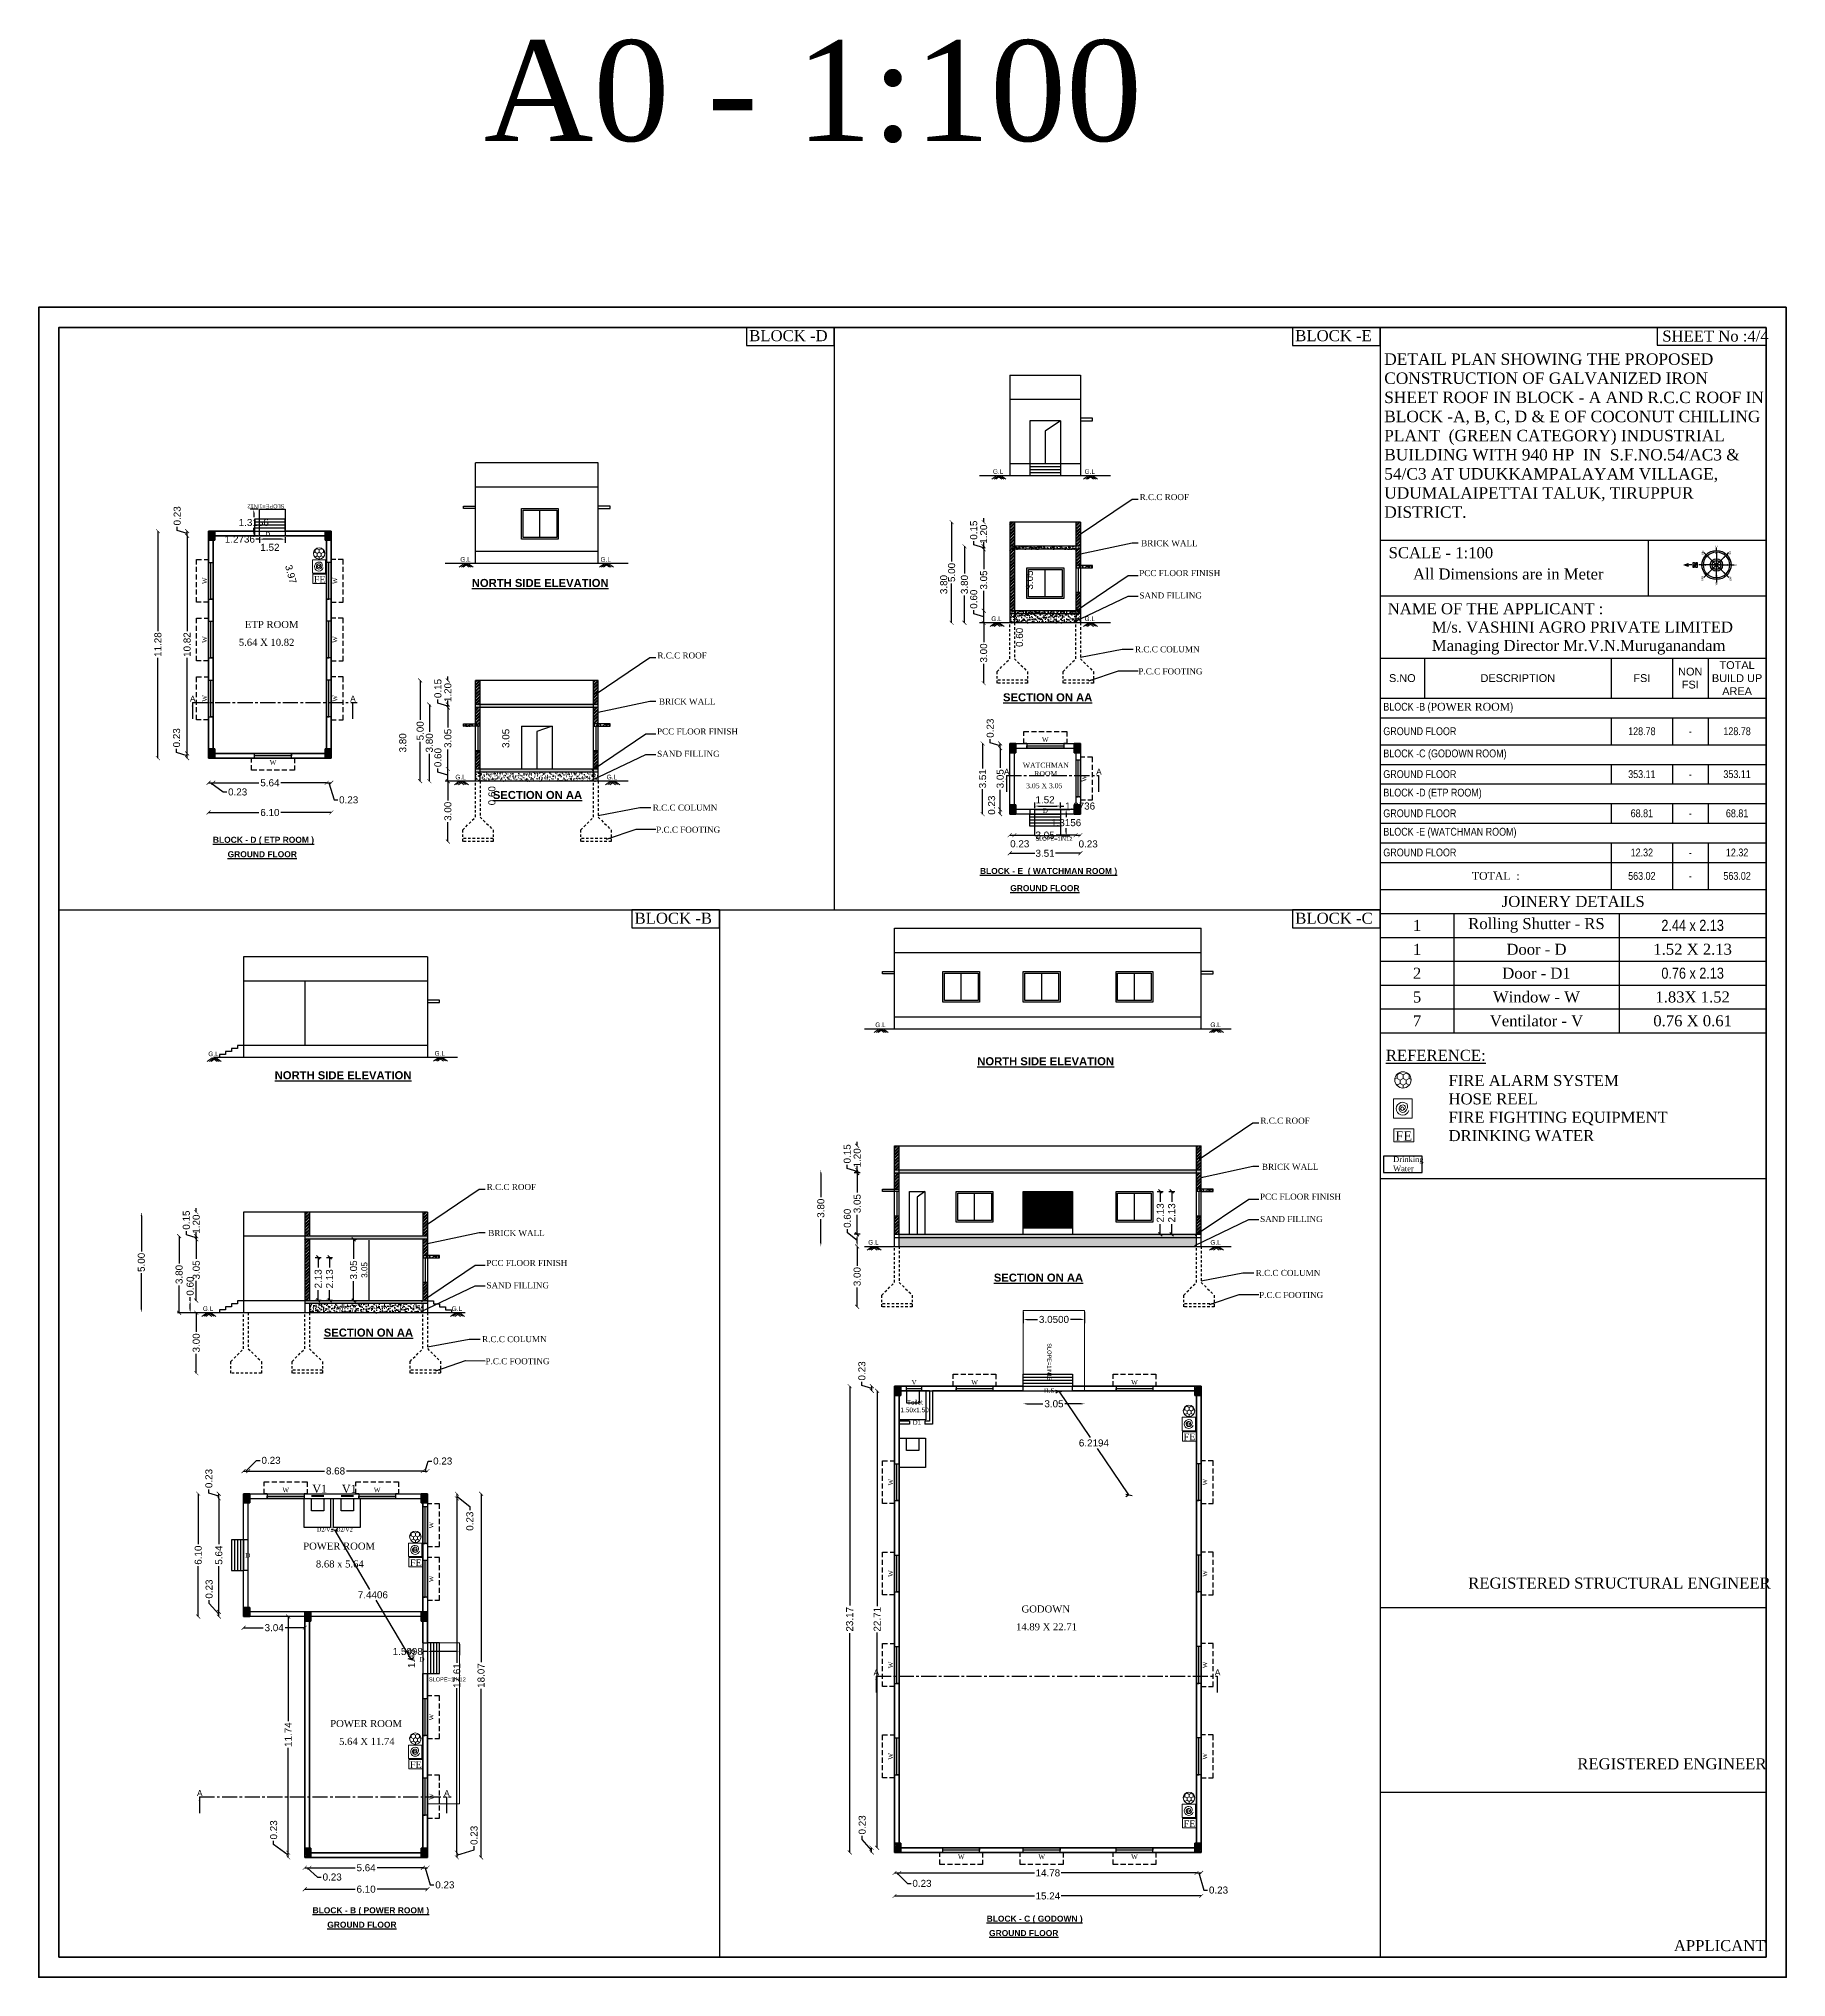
# Model space of a CAD drawing. Header units: metres. Extents: x 7359 to 7957, y 2407 to 2751.
# Drawn here: x 7870.4 to 7957.3, y 2442.1 to 2538.4 of the extents above; entities that cross this region are included whole.
import ezdxf
from ezdxf.enums import TextEntityAlignment as Align

# ---------------------------------------------------------------- set-up
doc = ezdxf.new("R2010")
doc.units = ezdxf.units.M
doc.header["$MEASUREMENT"] = 0
doc.linetypes.add('CENTER2', pattern=[1.125, 0.75, -0.125, 0.125, -0.125])
doc.linetypes.add('DASHED2', pattern=[0.375, 0.25, -0.125])
for name, color, linetype, plot in [('BLK_2_COVERED_AREA', 140, 'Continuous', False), ('BLK_3_COVERED_AREA', 140, 'Continuous', False), ('BLK_3_FLR_0_REGULAR_ROOM_1', 1, 'Continuous', False)]:
    doc.layers.add(name, color=color, linetype=linetype, plot=plot)
for name, color, linetype, lineweight in [('BLK_2_DA_RAMP_1', 1, 'Continuous', 0), ('BLK_3_DA_RAMP_1', 1, 'Continuous', 0), ('col', 50, 'Continuous', 50), ('DIST_EXIT', 7, 'Continuous', 0)]:
    doc.layers.add(name, color=color, linetype=linetype, lineweight=lineweight)
for name, color, linetype in [('BLK_2_FLR_0_BLT_UP_AREA', 45, 'Continuous'), ('BLK_2_FLR_0_EXIT_WIDTH_DOOR', 2, 'Continuous'), ('BLK_2_FLR_0_REGULAR_ROOM_2', 117, 'Continuous'), ('BLK_2_FLR_0_WASH', 60, 'Continuous'), ('BLK_2_FLR_0_WATER_CLOSET', 213, 'Continuous'), ('BLK_2_FLR_0_WC_BATH_HT', 223, 'Continuous'), ('BLK_2_HT_OF_BLDG', 5, 'Continuous'), ('BLK_2_PLINTH_HEIGHT', 7, 'Continuous'), ('BLK_3_FLR_0_BLT_UP_AREA', 45, 'Continuous'), ('BLK_3_FLR_0_EXIT_WIDTH_DOOR', 2, 'Continuous'), ('BLK_3_FLR_0_WASH', 60, 'Continuous'), ('BLK_3_FLR_0_WATER_CLOSET', 213, 'Continuous'), ('BLK_3_FLR_0_WC_BATH_HT', 223, 'Continuous'), ('BLK_3_HT_OF_BLDG', 5, 'Continuous'), ('BLK_3_PLINTH_HEIGHT', 7, 'Continuous'), ('BLK_4_DA_RAMP_1', 1, 'Continuous'), ('BLK_4_FLR_0_BLT_UP_AREA', 45, 'Continuous'), ('BLK_4_FLR_0_EXIT_WIDTH_DOOR', 2, 'Continuous'), ('BLK_4_FLR_0_REGULAR_ROOM_1', 117, 'Continuous'), ('BLK_4_HT_OF_BLDG', 5, 'Continuous'), ('BLK_4_PLINTH_HEIGHT', 7, 'Continuous'), ('BLK_5_DA_RAMP_1', 1, 'Continuous'), ('BLK_5_FLR_0_BLT_UP_AREA', 45, 'Continuous'), ('BLK_5_FLR_0_EXIT_WIDTH_DOOR', 2, 'Continuous'), ('BLK_5_FLR_0_REGULAR_ROOM_1', 117, 'Continuous'), ('BLK_5_HT_OF_BLDG', 5, 'Continuous'), ('BLK_5_PLINTH_HEIGHT', 7, 'Continuous'), ('Grid Lines', 8, 'Continuous'), ('rm no', 57, 'Continuous'), ('TURBOVENT', 41, 'Continuous'), ('WORKSHOP_AREA', 7, 'Continuous')]:
    doc.layers.add(name, color=color, linetype=linetype)
doc.styles.add('ANAND', font='BKANT.TTF')
doc.styles.add('DIM', font='swissc.ttf')
doc.styles.add('i', font='romantic.ttf')
doc.styles.add('SA', font='arial.ttf')
doc.styles.add('Schedule', font='times.ttf', dxfattribs={"height": 9})
doc.styles.get("Standard").update_dxf_attribs({"font": 'arial.ttf', "height": 0.35})
doc.styles.add('TI', font='ariblk.ttf', dxfattribs={"height": 9})
doc.styles.add('TIMES NEW ROMAN', font='times.ttf')
doc.dimstyles.new('Aec_Arch_I$7', dxfattribs={"dimtxt": 0.2, "dimasz": 0.125, "dimexe": 0.125, "dimexo": 0.125, "dimgap": 0.0625, "dimtad": 0, "dimzin": 3, "dimdsep": 46, "dimtxsty": 'Standard', "dimcen": 0.09375, "dimdle": 0.125, "dimadec": 0, "dimazin": 0, "dimtfac": 0.75, "dimtofl": 0, "dimtmove": 2, "dimatfit": 3, "dimfxl": 0, "dimfrac": 1, "dimtolj": 1, "dimtzin": 0, "dimarcsym": 0})
doc.dimstyles.new('Copy(2) of Standard', dxfattribs={"dimtxt": 0.3, "dimasz": 0.2, "dimexe": 0.18, "dimexo": 0.0625, "dimgap": 0.09, "dimtad": 0, "dimzin": 0, "dimdsep": 46, "dimtxsty": 'Standard', "dimblk": 'ARCHTICK', "dimcen": 0.09, "dimse1": 1, "dimse2": 1, "dimclrd": 251, "dimclrt": 1, "dimadec": 0, "dimazin": 0, "dimtfac": 1, "dimtofl": 0, "dimtmove": 0, "dimatfit": 3, "dimfxl": 0, "dimtolj": 1, "dimtzin": 0, "dimarcsym": 0})
doc.dimstyles.get("Standard").update_dxf_attribs({"dimtxt": 0.18, "dimasz": 0.18, "dimexe": 0.18, "dimexo": 0.0625, "dimgap": 0.09, "dimtad": 0, "dimtih": 1, "dimtoh": 1, "dimdec": 4, "dimzin": 0, "dimdsep": 46, "dimtxsty": 'Standard', "dimcen": 0.09, "dimadec": 0, "dimazin": 0, "dimtfac": 1, "dimtdec": 4, "dimtofl": 0, "dimtmove": 0, "dimatfit": 3, "dimfxl": 0, "dimtolj": 1, "dimtzin": 0, "dimarcsym": 0})
doc.dimstyles.new('STANDARD$0', dxfattribs={"dimtxt": 0.25, "dimasz": 0.18, "dimexe": 0.15, "dimexo": 0.15, "dimgap": 0.1, "dimtad": 0, "dimzin": 0, "dimdsep": 46, "dimtxsty": 'Standard', "dimblk": 'OBLIQUE', "dimcen": 0.0625, "dimdle": 0.02, "dimadec": 0, "dimazin": 0, "dimtfac": 1, "dimtix": 1, "dimtofl": 0, "dimtmove": 2, "dimatfit": 3, "dimldrblk": 'OBLIQUE', "dimfxl": 0, "dimtolj": 1, "dimtzin": 0, "dimarcsym": 0})
doc.dimstyles.new('STANDARD1', dxfattribs={"dimtxt": 0.3, "dimasz": 0.23, "dimexe": 1, "dimexo": 1, "dimgap": 1, "dimtad": 1, "dimzin": 0, "dimdsep": 46, "dimtxsty": 'Standard', "dimblk1": 'OBLIQUE', "dimblk2": 'OBLIQUE', "dimsah": 1, "dimcen": 1, "dimdle": 1, "dimclrd": 256, "dimclre": 256, "dimclrt": 7, "dimadec": 0, "dimazin": 0, "dimtfac": 1, "dimtmove": 0, "dimatfit": 3, "dimldrblk": 'OBLIQUE', "dimfxl": 0, "dimtolj": 1, "dimtzin": 0, "dimarcsym": 0})
doc.dimstyles.new('V1', dxfattribs={"dimtxt": 0.3, "dimasz": 0.05, "dimexe": 0.18, "dimexo": 0.0625, "dimgap": 0.09, "dimtad": 1, "dimzin": 0, "dimdsep": 46, "dimtxsty": 'ANAND', "dimcen": 0.09, "dimse1": 1, "dimse2": 1, "dimadec": 0, "dimazin": 0, "dimtfac": 1, "dimtix": 1, "dimtofl": 0, "dimtmove": 2, "dimatfit": 3, "dimfxl": 0, "dimtolj": 1, "dimtzin": 0, "dimarcsym": 0})
pattern_1 = [(50, (-5358.2249, -1604.72906), (0.2151780548, -0.0188256405), [0.0225, -0.2475]), (355, (-5358.2249, -1604.72906), (-0.0416254, 0.22565764), [0.018, -0.198]), (100.4514445, (-5358.20697, -1604.73063), (0.173552654, 0.2068319973), [0.0191220576, -0.2103426336]), (46.1842, (-5358.2249, -1604.66906), (0.320172399, -0.049655784), [0.03375, -0.37125]), (96.6356355, (-5358.19822, -1604.6732), (0.280398584, 0.29223558), [0.0286831026, -0.315514128]), (351.184164, (-5358.2249, -1604.66906), (0.2803985835, 0.29223558), [0.027, -0.297]), (21, (-5358.1949, -1604.68406), (0.1790721156, -0.1207856672), [0.0225, -0.2475]), (326, (-5358.1949, -1604.68406), (0.0729945996, 0.2175450135), [0.018, -0.198]), (71.4514447, (-5358.17998, -1604.69413), (0.252066713, 0.0967593458), [0.019122057, -0.2103426336]), (37.5, (-5358.2249, -1604.72906), (0.0036479566, 0.09986815615), [0, -0.1956, 0, -0.201, 0, -0.19875]), (7.5, (-5358.2249, -1604.72906), (0.0789208612, 0.1183235136), [0, -0.1146, 0, -0.1911, 0, -0.07575]), (327.5, (-5358.2918, -1604.72906), (0.16014673085, -0.0067664615), [0, -0.075, 0, -0.234, 0, -0.3105]), (317.5, (-5358.3218, -1604.72906), (0.1749558508, 0.0300314947), [0, -0.0975, 0, -0.1554, 0, -0.2205])]
pattern_2 = [(37.5, (-5358.2249, -1604.72906), (-0.0062993358, 0.1926823769), [0, -0.152, 0, -0.17, 0, -0.1625]), (7.5, (-5358.2249, -1604.72906), (0.1769776705, 0.2822146065), [0, -0.082, 0, -0.137, 0, -0.0525]), (327.5, (-5358.3479, -1604.72906), (0.3114141862, 0.0005659054), [0, -0.05, 0, -0.18, 0, -0.235]), (317.5, (-5358.3479, -1604.72906), (0.3006126605, 0.0877675565), [0, -0.025, 0, -0.118, 0, -0.135])]
pattern_3 = [(45, (-5358.2249, -1604.72906), (-0.0795495129, 0.0795495129), []), (45, (-5358.17187, -1604.72906), (-0.0795495129, 0.0795495129), [])]
pattern_4 = [(50, (-5357.51974, -1596.85889), (0.2151780548, -0.0188256405), [0.0225, -0.2475]), (355, (-5357.51974, -1596.85889), (-0.0416254, 0.22565764), [0.018, -0.198]), (100.4514445, (-5357.50181, -1596.86046), (0.173552654, 0.2068319973), [0.0191220576, -0.2103426336]), (46.1842, (-5357.51974, -1596.7989), (0.320172399, -0.049655784), [0.03375, -0.37125]), (96.6356355, (-5357.49306, -1596.80303), (0.280398584, 0.29223558), [0.0286831026, -0.315514128]), (351.184164, (-5357.51974, -1596.7989), (0.2803985835, 0.29223558), [0.027, -0.297]), (21, (-5357.48974, -1596.81389), (0.1790721156, -0.1207856672), [0.0225, -0.2475]), (326, (-5357.48974, -1596.81389), (0.0729945996, 0.2175450135), [0.018, -0.198]), (71.4514447, (-5357.47482, -1596.82395), (0.252066713, 0.0967593458), [0.019122057, -0.2103426336]), (37.5, (-5357.519745, -1596.85889), (0.0036479566, 0.09986815615), [0, -0.1956, 0, -0.201, 0, -0.19875]), (7.5, (-5357.51974, -1596.85889), (0.0789208612, 0.1183235136), [0, -0.1146, 0, -0.1911, 0, -0.07575]), (327.5, (-5357.586645, -1596.85889), (0.16014673085, -0.0067664615), [0, -0.075, 0, -0.234, 0, -0.3105]), (317.5, (-5357.61664, -1596.85889), (0.1749558508, 0.0300314947), [0, -0.0975, 0, -0.1554, 0, -0.2205])]
pattern_5 = [(45, (-5357.51974, -1596.85889), (-0.0795495129, 0.0795495129), []), (45, (-5357.46671, -1596.85889), (-0.0795495129, 0.0795495129), [])]
pattern_6 = [(50, (-5335.60068, -1631.15034), (0.2151780548, -0.0188256405), [0.0225, -0.2475]), (355, (-5335.60068, -1631.15034), (-0.0416254, 0.22565764), [0.018, -0.198]), (100.4514445, (-5335.58275, -1631.1519), (0.173552654, 0.2068319973), [0.0191220576, -0.2103426336]), (46.1842, (-5335.60068, -1631.09034), (0.320172399, -0.049655784), [0.03375, -0.37125]), (96.6356355, (-5335.574, -1631.09448), (0.280398584, 0.29223558), [0.0286831026, -0.315514128]), (351.184164, (-5335.6007, -1631.09034), (0.2803985835, 0.29223558), [0.027, -0.297]), (21, (-5335.57068, -1631.10534), (0.1790721156, -0.1207856672), [0.0225, -0.2475]), (326, (-5335.57068, -1631.10534), (0.0729945996, 0.2175450135), [0.018, -0.198]), (71.4514447, (-5335.55576, -1631.1154), (0.252066713, 0.0967593458), [0.019122057, -0.2103426336]), (37.5, (-5335.600685, -1631.15034), (0.0036479566, 0.09986815615), [0, -0.1956, 0, -0.201, 0, -0.19875]), (7.5, (-5335.60068, -1631.15034), (0.0789208612, 0.1183235136), [0, -0.1146, 0, -0.1911, 0, -0.07575]), (327.5, (-5335.667585, -1631.15034), (0.16014673085, -0.0067664615), [0, -0.075, 0, -0.234, 0, -0.3105]), (317.5, (-5335.69758, -1631.15034), (0.1749558508, 0.0300314947), [0, -0.0975, 0, -0.1554, 0, -0.2205])]
pattern_7 = [(45, (-5335.60068, -1631.15034), (-0.0795495129, 0.0795495129), []), (45, (-5335.54765, -1631.15034), (-0.0795495129, 0.0795495129), [])]
pattern_8 = [(50, (-5267.94413, -1633.89286), (0.2151780548, -0.0188256405), [0.0225, -0.2475]), (355, (-5267.94413, -1633.89286), (-0.0416254, 0.22565764), [0.018, -0.198]), (100.4514445, (-5267.9262, -1633.89443), (0.173552654, 0.2068319973), [0.0191220576, -0.2103426336]), (46.1842, (-5267.94413, -1633.83286), (0.320172399, -0.049655784), [0.03375, -0.37125]), (96.6356355, (-5267.91744, -1633.837), (0.280398584, 0.29223558), [0.0286831026, -0.315514128]), (351.184164, (-5267.94413, -1633.83286), (0.2803985835, 0.29223558), [0.027, -0.297]), (21, (-5267.91413, -1633.84786), (0.1790721156, -0.1207856672), [0.0225, -0.2475]), (326, (-5267.91413, -1633.84786), (0.0729945996, 0.2175450135), [0.018, -0.198]), (71.4514447, (-5267.8992, -1633.85793), (0.252066713, 0.0967593458), [0.019122057, -0.2103426336]), (37.5, (-5267.944125, -1633.89286), (0.0036479566, 0.09986815615), [0, -0.1956, 0, -0.201, 0, -0.19875]), (7.5, (-5267.94413, -1633.89286), (0.0789208612, 0.1183235136), [0, -0.1146, 0, -0.1911, 0, -0.07575]), (327.5, (-5268.011025, -1633.89286), (0.16014673085, -0.0067664615), [0, -0.075, 0, -0.234, 0, -0.3105]), (317.5, (-5268.04103, -1633.89286), (0.1749558508, 0.0300314947), [0, -0.0975, 0, -0.1554, 0, -0.2205])]
pattern_9 = [(45, (-5267.94413, -1633.89286), (-0.0795495129, 0.0795495129), []), (45, (-5267.89109, -1633.89286), (-0.0795495129, 0.0795495129), [])]

msp = doc.modelspace()

# ---------------------------------------------------------------- texts
for p in [(7877.94849, 2505.49141), (7885.91488, 2505.49141), (7918.41396, 2501.86024), (7922.99706, 2501.86024), (7911.93464, 2457.10296), (7928.89807, 2457.10296), (7878.29818, 2451.09659), (7890.58138, 2451.09659)]:
    msp.add_text('A', height=0.3).set_placement(p)
at = {"attachment_point": 1}
for s, width, gutter_width, insert, char_height in [('{\\fTimes New Roman|b0|i0|c0|p18;A0 - 1:100}', 51.1726844, 1, (7892.55521, 2538.36363), 5), ('{\\fTimes New Roman|b0|i0|c0|p18;FIRE ALARM SYSTEM\\PHOSE REEL\\H1.83333x; \\H0.54545x;\\PFIRE FIGHTING EQUIPMENT\\H1.55556x; \\H0.64286x;\\PDRINKING WATER\\H1.64815x; }', 10.9247063, 11.41624, (7940.518, 2486.93945), 0.5479797), ('{\\fTimes New Roman|b0|i0|c0|p18;Drinking \\PWater}', 0.9708327, 0.9133, (7937.76357, 2482.88524), 0.2739898), ('{\\fTimes New Roman|b0|i0|c0|p18;REGISTERED STRUCTURAL ENGINEER}', 14.7112476, 0.9133, (7941.49715, 2461.95993), 0.5479797), ('{\\fTimes New Roman|b0|i0|c0|p18;REGISTERED ENGINEER}', 9.20419, 0.9133, (7946.92032, 2452.97729), 0.5479797), ('{\\fTimes New Roman|b0|i0|c0|p18;APPLICANT}', 4.1512532, 0.9133, (7951.71927, 2443.94073), 0.5479797)]:
    msp.add_mtext_dynamic_manual_height_columns(s, width=width, gutter_width=gutter_width, heights=[0], dxfattribs=dict(at, insert=insert, char_height=char_height))
for s, insert, char_height, width in [('\\A1;{\\fTimes New Roman|b0|i0|c0|p18;BLOCK -D}', (7905.7531, 2523.96006), 0.5492522, 5.4714139), ('\\A1;{\\fTimes New Roman|b0|i0|c0|p18;BLOCK -E}', (7932.89842, 2523.96006), 0.5492522, 5.4714139), ('{\\fArial|b1|i0|c0|p34;\\LBLOCK - D ( ETP ROOM )}', (7879.09182, 2498.77835), 0.3, 5.7930728), ('{\\fArial|b1|i0|c0|p34;\\LGROUND FLOOR}', (7879.82267, 2498.0619), 0.3, 3.571286), ('{\\fArial|b1|i0|c0|p34;\\LBLOCK - E  ( WATCHMAN ROOM )}', (7917.22298, 2497.22818), 0.3, 7.073872), ('{\\fArial|b1|i0|c0|p34;\\LGROUND FLOOR}', (7918.72777, 2496.37524), 0.3, 3.571286), ('\\A1;{\\fTimes New Roman|b0|i0|c0|p18;BLOCK -B}', (7900.05309, 2495.0057), 0.5492522, 5.4714139), ('\\A1;{\\fTimes New Roman|b0|i0|c0|p18;BLOCK -C}', (7932.89842, 2495.0057), 0.5492522, 5.4714139), ('1.50x1.50', (7913.26737, 2470.40533), 0.23, 1.6952783), ('Toilet', (7913.6002, 2470.79111), 0.23, 0.4486852), ('D1', (7913.89277, 2469.78318), 0.23, 0.4486852), ('{\\fArial|b1|i0|c0|p34;\\LBLOCK - B ( POWER ROOM )}', (7884.04566, 2445.57109), 0.3, 5.7930728), ('{\\fArial|b1|i0|c0|p34;\\LGROUND FLOOR}', (7884.77651, 2444.85464), 0.3, 3.571286), ('{\\fArial|b1|i0|c0|p34;\\LBLOCK - C ( GODOWN )}', (7917.55682, 2445.15542), 0.3, 5.7930728), ('{\\fArial|b1|i0|c0|p34;\\LGROUND FLOOR}', (7917.67623, 2444.43897), 0.3, 3.571286)]:
    msp.add_mtext(s, dxfattribs=dict(at, insert=insert, char_height=char_height, width=width))
at = {"lineweight": 30, "insert": (7951.14504, 2523.9389), "char_height": 0.5479797, "width": 5.1075776, "attachment_point": 1, "line_spacing_factor": 1.5, "style": 'TIMES NEW ROMAN'}
msp.add_mtext('SHEET No :4/4', dxfattribs=at)
at = {"linetype": 'ByBlock', "ltscale": 5, "insert": (7937.32076, 2522.80526), "char_height": 0.57, "width": 18.8175436, "attachment_point": 1, "style": 'TIMES NEW ROMAN'}
msp.add_mtext('\\A1;DETAIL PLAN SHOWING THE PROPOSED  CONSTRUCTION OF GALVANIZED IRON  SHEET ROOF IN BLOCK - A AND R.C.C ROOF IN BLOCK -A, B, C, D & E OF COCONUT CHILLING PLANT  (GREEN CATEGORY) INDUSTRIAL BUILDING WITH 940 HP  IN  S.F.NO.54/AC3 & 54/C3 AT UDUKKAMPALAYAM VILLAGE, UDUMALAIPETTAI TALUK, TIRUPPUR DISTRICT.', dxfattribs=at)
at = {"lineweight": 5, "char_height": 0.23, "attachment_point": 3}
for insert in [(7918.38492, 2517.04666), (7922.94365, 2517.04666), (7891.90721, 2512.67648), (7898.87852, 2512.67648), (7918.30343, 2509.7317), (7922.94365, 2509.7317), (7891.66415, 2501.86153), (7899.18667, 2501.86153), (7912.53478, 2489.54857), (7929.19772, 2489.54857), (7879.37873, 2488.1061), (7890.62902, 2488.12635), (7912.1867, 2478.73741), (7929.19772, 2478.73361), (7879.11203, 2475.44025), (7891.47958, 2475.44025)]:
    msp.add_mtext_dynamic_manual_height_columns('G.L', width=0.663573, gutter_width=12.5, heights=[0], dxfattribs=dict(at, insert=insert))
for s, insert, char_height, width, attachment_point, style in [('R.C.C ROOF', (7925.16165, 2515.8121), 0.3, 5.9929832, 1, 'i'), ('{\\fTimes New Roman|b0|i0|c0|p18;D}', (7881.81505, 2513.93358), 0.23, 0.5076143, 2, 'TI'), ('BRICK WALL', (7925.23792, 2513.51916), 0.3, 5.9929832, 1, 'i'), ('PCC FLOOR FINISH', (7925.14136, 2512.0344), 0.3, 5.9929832, 1, 'i'), ('SAND FILLING', (7925.14948, 2510.92293), 0.3, 5.9929832, 1, 'i'), ('{\\fTimes New Roman|b0|i0|c0|p18; ETP ROOM }', (7881.94727, 2509.50512), 0.35, 2.7204791, 2, 'TI'), ('{\\fTimes New Roman|b0|i0|c0|p18;5.64 X 10.82}', (7881.76192, 2508.61929), 0.35, 3.1438161, 2, 'TI'), ('R.C.C ROOF', (7901.18886, 2507.94193), 0.3, 5.9929832, 1, 'i'), ('R.C.C COLUMN', (7924.93121, 2508.24762), 0.3, 5.9929832, 1, 'i'), ('{\\fTimes New Roman|b0|i0|c0|p18;P.C.C FOOTING}', (7925.0992, 2507.15015), 0.3, 5.9929832, 1, 'i'), ('BRICK WALL', (7901.26514, 2505.64899), 0.3, 5.9929832, 1, 'i'), ('PCC FLOOR FINISH', (7901.16857, 2504.16423), 0.3, 5.9929832, 1, 'i'), ('SAND FILLING', (7901.17669, 2503.05276), 0.3, 5.9929832, 1, 'i'), ('{\\fTimes New Roman|b0|i0|c0|p18;WATCHMAN ROOM }', (7920.49768, 2502.46048), 0.25, 2.7204791, 2, 'TI'), ('{\\fTimes New Roman|b0|i0|c0|p18;3.05 X 3.05}', (7920.42035, 2501.44299), 0.25, 2.7204791, 2, 'TI'), ('R.C.C COLUMN', (7900.95842, 2500.37744), 0.3, 5.9929832, 1, 'i'), ('{\\fTimes New Roman|b0|i0|c0|p18;D}', (7920.47379, 2500.1925), 0.23, 0.5076143, 2, 'TI'), ('{\\fTimes New Roman|b0|i0|c0|p18;P.C.C FOOTING}', (7901.12641, 2499.27998), 0.3, 5.9929832, 1, 'i'), ('R.C.C ROOF', (7931.16398, 2484.81781), 0.3, 5.9929832, 1, 'i'), ('BRICK WALL', (7931.24026, 2482.52487), 0.3, 5.9929832, 1, 'i'), ('R.C.C ROOF', (7892.70433, 2481.52445), 0.3, 5.9929832, 1, 'i'), ('PCC FLOOR FINISH', (7931.14369, 2481.04011), 0.3, 5.9929832, 1, 'i'), ('BRICK WALL', (7892.7806, 2479.23151), 0.3, 5.9929832, 1, 'i'), ('SAND FILLING', (7931.15181, 2479.92864), 0.3, 5.9929832, 1, 'i'), ('PCC FLOOR FINISH', (7892.68404, 2477.74675), 0.3, 5.9929832, 1, 'i'), ('R.C.C COLUMN', (7930.93354, 2477.25333), 0.3, 5.9929832, 1, 'i'), ('SAND FILLING', (7892.69216, 2476.63527), 0.3, 5.9929832, 1, 'i'), ('{\\fTimes New Roman|b0|i0|c0|p18;P.C.C FOOTING}', (7931.10153, 2476.15586), 0.3, 5.9929832, 1, 'i'), ('R.C.C COLUMN', (7892.47389, 2473.95996), 0.3, 5.9929832, 1, 'i'), ('{\\fTimes New Roman|b0|i0|c0|p18;P.C.C FOOTING}', (7892.64188, 2472.86249), 0.3, 5.9929832, 1, 'i'), ('{\\fTimes New Roman|b0|i0|c0|p18;R.S}', (7920.66641, 2471.37325), 0.23, 0.5076143, 2, 'TI'), ('{\\fTimes New Roman|b0|i0|c0|p18;POWER ROOM}', (7885.36547, 2463.69803), 0.35, 8.3992984, 2, 'TI'), ('{\\fTimes New Roman|b0|i0|c0|p18;D}', (7880.82843, 2463.17927), 0.23, 0.5076143, 2, 'TI'), ('{\\fTimes New Roman|b0|i0|c0|p18;8.68 x 5.64}', (7885.40136, 2462.8122), 0.35, 3.1438161, 2, 'TI'), ('{\\fTimes New Roman|b0|i0|c0|p18;GODOWN}', (7920.49467, 2460.57474), 0.35, 2.3500393, 2, 'TI'), ('{\\fTimes New Roman|b0|i0|c0|p18;14.89 X 22.71}', (7920.53055, 2459.68891), 0.35, 3.1438161, 2, 'TI'), ('{\\fTimes New Roman|b0|i0|c0|p18;D}', (7889.48449, 2458.01615), 0.23, 0.5076143, 2, 'TI'), ('{\\fTimes New Roman|b0|i0|c0|p18;POWER ROOM}', (7886.7085, 2454.87866), 0.35, 8.3992984, 2, 'TI'), ('{\\fTimes New Roman|b0|i0|c0|p18;5.64 X 11.74}', (7886.74438, 2453.99283), 0.35, 3.1438161, 2, 'TI')]:
    msp.add_mtext(s, dxfattribs=dict(insert=insert, char_height=char_height, width=width, attachment_point=attachment_point, style=style))
at = {"linetype": 'ByBlock', "ltscale": 5, "char_height": 0.5479797, "attachment_point": 1, "style": 'TIMES NEW ROMAN'}
for s, width, gutter_width, insert in [('SCALE - 1:100', 7.5843253, 0.9133, (7937.53953, 2513.17147)), ('All Dimensions are in Meter', 9.428001, 0.9133, (7938.75239, 2512.11486)), ('NAME OF THE APPLICANT : \\P{\\C0;^IM/s. VASHINI AGRO PRIVATE LIMITED\\P^IManaging Director Mr.V.N.Muruganandam\\P^I^I^I^I^I}', 54.3140432, 1.03258, (7937.49615, 2510.38993)), ('{\\LREFERENCE:}', 4.793882, 0.9133, (7937.39924, 2488.19017))]:
    msp.add_mtext_dynamic_manual_height_columns(s, width=width, gutter_width=gutter_width, heights=[0], dxfattribs=dict(at, insert=insert))
at = {"char_height": 0.23, "rotation": 90, "style": 'TI'}
for insert, attachment_point in [((7878.57022, 2511.50589), 2), ((7885.28153, 2511.50589), 8), ((7878.57022, 2508.58203), 2), ((7885.28008, 2508.58203), 8), ((7878.57022, 2505.65817), 2), ((7885.28153, 2505.65817), 8), ((7922.52107, 2501.67455), 8), ((7912.67209, 2466.7012), 2), ((7928.5234, 2466.7012), 8), ((7890.06375, 2464.56307), 8), ((7890.06375, 2461.89418), 8), ((7912.67209, 2462.1592), 2), ((7928.5234, 2462.1592), 8), ((7912.67209, 2457.6172), 2), ((7928.5234, 2457.6172), 8), ((7890.06375, 2455.02071), 8), ((7912.67209, 2453.0752), 2), ((7928.5234, 2453.0752), 8), ((7890.06375, 2451.07002), 8)]:
    msp.add_mtext('{\\fTimes New Roman|b0|i0|c0|p18;W}', dxfattribs=dict(at, insert=insert, attachment_point=attachment_point))
at = {"style": 'TI'}
for s, insert, char_height, attachment_point in [('{\\fArial|b1|i0|c0|p34;\\LNORTH SIDE ELEVATION}', (7891.96197, 2511.39159), 0.4, 4), ('{\\fArial|b1|i0|c0|p34;\\LSECTION ON AA}', (7918.3691, 2505.70811), 0.4, 4), ('{\\fTimes New Roman|b0|i0|c0|p18;W}', (7920.47287, 2503.72224), 0.23, 2), ('{\\fTimes New Roman|b0|i0|c0|p18;W}', (7882.08175, 2502.58901), 0.23, 2), ('{\\fArial|b1|i0|c0|p34;\\LSECTION ON AA}', (7893.00757, 2500.85521), 0.4, 4), ('{\\fArial|b1|i0|c0|p34;\\LNORTH SIDE ELEVATION}', (7917.08895, 2487.61933), 0.4, 4), ('{\\fArial|b1|i0|c0|p34;\\LNORTH SIDE ELEVATION}', (7882.16386, 2486.92406), 0.4, 4), ('{\\fArial|b1|i0|c0|p34;\\LSECTION ON AA}', (7917.91197, 2476.86515), 0.4, 4), ('{\\fArial|b1|i0|c0|p34;\\LSECTION ON AA}', (7884.6035, 2474.13359), 0.4, 4), ('{\\fTimes New Roman|b0|i0|c0|p18;V}', (7913.94983, 2471.7778), 0.23, 2), ('{\\fTimes New Roman|b0|i0|c0|p18;W}', (7916.9563, 2471.77719), 0.23, 2), ('{\\fTimes New Roman|b0|i0|c0|p18;W}', (7924.90442, 2471.77719), 0.23, 2), ('{\\fTimes New Roman|b0|i0|c0|p18;W}', (7882.71178, 2466.43042), 0.23, 2), ('{\\fTimes New Roman|b0|i0|c0|p18;W}', (7887.2575, 2466.43042), 0.23, 2), ('{\\fTimes New Roman|b0|i0|c0|p18;W}', (7916.29442, 2448.19811), 0.23, 2), ('{\\fTimes New Roman|b0|i0|c0|p18;W}', (7920.29363, 2448.19811), 0.23, 2), ('{\\fTimes New Roman|b0|i0|c0|p18;W}', (7924.90442, 2448.19956), 0.23, 2)]:
    msp.add_mtext(s, dxfattribs=dict(at, insert=insert, char_height=char_height, attachment_point=attachment_point))
at = {"layer": 'BLK_2_DA_RAMP_1', "insert": (7890.74524, 2456.99823), "char_height": 0.2, "width": 2.4, "attachment_point": 2}
msp.add_mtext('SLOPE=1IN12', dxfattribs=at)
at = {"layer": 'BLK_3_DA_RAMP_1', "insert": (7920.77879, 2472.68387), "char_height": 0.2, "width": 2.4, "attachment_point": 2, "rotation": 270}
msp.add_mtext('SLOPE=1IN15', dxfattribs=at)
at = {"layer": 'BLK_4_DA_RAMP_1', "color": 1, "insert": (7881.7299, 2515.09971), "char_height": 0.2, "width": 2.4, "attachment_point": 2, "rotation": 180}
msp.add_mtext('SLOPE=1IN12', dxfattribs=at)
at = {"layer": 'BLK_5_DA_RAMP_1', "color": 1, "insert": (7920.90276, 2498.77786), "char_height": 0.2, "width": 2.4, "attachment_point": 2}
msp.add_mtext('SLOPE=1IN12', dxfattribs=at)
at = {"layer": 'rm no', "char_height": 0.4, "width": 0.262573, "attachment_point": 7, "style": 'TIMES NEW ROMAN'}
for insert in [(7884.03402, 2466.16404), (7885.50199, 2466.16042)]:
    msp.add_mtext('V1', dxfattribs=dict(at, insert=insert))
at = {"layer": 'rm no', "char_height": 0.2, "attachment_point": 3, "rotation": 359.999985, "style": 'TIMES NEW ROMAN'}
for insert, width in [((7885.09346, 2464.44481), 1.220998), ((7886.04294, 2464.44306), 0.1957856)]:
    msp.add_mtext('D2/V2', dxfattribs=dict(at, insert=insert, width=width))

# ---------------------------------------------------------------- blocks, each defined once
blk = doc.blocks.new('DDF')
at = {"layer": 'Grid Lines', "ltscale": 10}
h = blk.add_hatch(dxfattribs=at)
h.set_pattern_fill('AR-CONC', color=256, scale=0.2, style=0)
h.set_pattern_definition([(50, (-951.191, -188.8332), (1.434520365, -0.12550427), [0.15, -1.65]), (355, (-951.191, -188.8332), (-0.277502667, 1.504384267), [0.12, -1.32]), (100.4514, (-951.0714, -188.8436), (1.157018763, 1.378879084), [0.12748038, -1.402284224]), (46.1842, (-951.191, -188.4332), (2.134482097, -0.33103803), [0.225, -2.475]), (96.6356, (-951.013, -188.4608), (1.86932541, 1.94823574), [0.191220576, -2.103426]), (351.1842, (-951.191, -188.4332), (1.86932389, 1.9482372), [0.18, -1.98]), (21, (-950.991, -188.5332), (1.193814104, -0.805237781), [0.15, -1.65]), (326, (-950.991, -188.5332), (0.486630664, 1.45030009), [0.12, -1.32]), (71.4514, (-950.8915, -188.6003), (1.680445257, 0.645060993), [0.12748038, -1.402284224]), (37.5, (-951.191, -188.8332), (0.0243197106, 0.6657877077), [0, -1.304, 0, -1.34, 0, -1.325]), (7.5, (-951.191, -188.8332), (0.526139075, 0.788823424), [0, -0.764, 0, -1.274, 0, -0.505]), (327.5, (-951.637, -188.8332), (1.0676448723, -0.0451097435), [0, -0.5, 0, -1.56, 0, -2.07]), (317.5, (-951.837, -188.8332), (1.166372339, 0.200209965), [0, -0.65, 0, -1.036, 0, -1.47])])
h.paths.add_polyline_path([(101845.2, -25573.2), (101833.2, -25573.2), (101833.2, -25582.2), (101845.2, -25582.2)])
h.paths.add_polyline_path([(101845.2, -25564.2), (101833.2, -25564.2), (101833.2, -25573.2), (101845.2, -25573.2)])
at = {"layer": 'col', "ltscale": 10}
for p, q in [((101833.2, -25564.2), (101845.2, -25564.2)), ((101833.2, -25582.2), (101833.2, -25564.2)), ((101845.2, -25564.2), (101845.2, -25582.2)), ((101845.2, -25582.2), (101833.2, -25582.2))]:
    blk.add_line(p, q, dxfattribs=at)
blk = doc.blocks.new('_ArchTick')
at = {"color": 0, "linetype": 'ByBlock', "const_width": 0.15}
blk.add_lwpolyline([(-0.5, -0.5), (0.5, 0.5)], dxfattribs=at)
blk = doc.blocks.new('*D325')
at = {"color": 251, "lineweight": -2}
for p, q in [((7878.876, 2501.462), (7879.106, 2501.462)), ((7878.991, 2501.462), (7879.597, 2501.005)), ((7879.597, 2501.005), (7879.777, 2501.005))]:
    blk.add_line(p, q, dxfattribs=at)
at = {"layer": 'Defpoints', "color": 0}
for p in [(7878.876, 2503.447), (7879.106, 2503.447), (7879.106, 2501.462)]:
    blk.add_point(p, dxfattribs=at)
at = {"color": 251, "lineweight": -2, "xscale": 0.2, "yscale": 0.2, "zscale": 0.2, "rotation": 180}
blk.add_blockref('_ArchTick', (7878.876, 2501.462), dxfattribs=at)
at = {"color": 251, "lineweight": -2, "xscale": 0.2, "yscale": 0.2, "zscale": 0.2}
blk.add_blockref('_ArchTick', (7879.106, 2501.462), dxfattribs=at)
at = {"color": 1, "insert": (7880.322, 2501.005), "char_height": 0.35, "attachment_point": 5}
blk.add_mtext('\\A1;0.23', dxfattribs=at)
blk = doc.blocks.new('*D326')
at = {"color": 251, "lineweight": -2}
for p, q in [((7879.106, 2501.462), (7881.382, 2501.462)), ((7884.746, 2501.462), (7882.47, 2501.462))]:
    blk.add_line(p, q, dxfattribs=at)
at = {"layer": 'Defpoints', "color": 0}
for p in [(7879.106, 2503.447), (7884.746, 2503.251), (7884.746, 2501.462)]:
    blk.add_point(p, dxfattribs=at)
at = {"color": 251, "lineweight": -2, "xscale": 0.2, "yscale": 0.2, "zscale": 0.2, "rotation": 180}
blk.add_blockref('_ArchTick', (7879.106, 2501.462), dxfattribs=at)
at = {"color": 251, "lineweight": -2, "xscale": 0.2, "yscale": 0.2, "zscale": 0.2}
blk.add_blockref('_ArchTick', (7884.746, 2501.462), dxfattribs=at)
at = {"color": 1, "insert": (7881.926, 2501.462), "char_height": 0.35, "attachment_point": 5}
blk.add_mtext('\\A1;5.64', dxfattribs=at)
blk = doc.blocks.new('*D327')
at = {"color": 251, "lineweight": -2}
for p, q in [((7884.746, 2501.462), (7884.976, 2501.462)), ((7884.861, 2501.462), (7885.116, 2500.611)), ((7885.116, 2500.611), (7885.296, 2500.611))]:
    blk.add_line(p, q, dxfattribs=at)
at = {"layer": 'Defpoints', "color": 0}
for p in [(7884.746, 2503.251), (7884.976, 2503.255), (7884.976, 2501.462)]:
    blk.add_point(p, dxfattribs=at)
at = {"color": 251, "lineweight": -2, "xscale": 0.2, "yscale": 0.2, "zscale": 0.2, "rotation": 180}
blk.add_blockref('_ArchTick', (7884.746, 2501.462), dxfattribs=at)
at = {"color": 251, "lineweight": -2, "xscale": 0.2, "yscale": 0.2, "zscale": 0.2}
blk.add_blockref('_ArchTick', (7884.976, 2501.462), dxfattribs=at)
at = {"color": 1, "insert": (7885.841, 2500.611), "char_height": 0.35, "attachment_point": 5}
blk.add_mtext('\\A1;0.23', dxfattribs=at)
blk = doc.blocks.new('*D370')
at = {"color": 251, "lineweight": -2}
for p, q in [((7878.876, 2499.985), (7881.381, 2499.985)), ((7884.976, 2499.985), (7882.471, 2499.985))]:
    blk.add_line(p, q, dxfattribs=at)
at = {"layer": 'Defpoints', "color": 0}
for p in [(7878.876, 2503.644), (7884.976, 2503.644), (7884.976, 2499.985)]:
    blk.add_point(p, dxfattribs=at)
at = {"color": 251, "lineweight": -2, "xscale": 0.2, "yscale": 0.2, "zscale": 0.2, "rotation": 180}
blk.add_blockref('_ArchTick', (7878.876, 2499.985), dxfattribs=at)
at = {"color": 251, "lineweight": -2, "xscale": 0.2, "yscale": 0.2, "zscale": 0.2}
blk.add_blockref('_ArchTick', (7884.976, 2499.985), dxfattribs=at)
at = {"color": 1, "insert": (7881.926, 2499.985), "char_height": 0.35, "attachment_point": 5}
blk.add_mtext('\\A1;6.10', dxfattribs=at)
blk = doc.blocks.new('*D371')
at = {"color": 251, "lineweight": -2}
for p, q in [((7877.288, 2502.973), (7877.288, 2503.153)), ((7877.809, 2502.806), (7877.288, 2502.973)), ((7877.809, 2502.691), (7877.809, 2502.921))]:
    blk.add_line(p, q, dxfattribs=at)
at = {"layer": 'Defpoints', "color": 0}
for p in [(7877.809, 2502.921), (7879.52, 2502.921), (7879.52, 2502.691)]:
    blk.add_point(p, dxfattribs=at)
at = {"color": 251, "lineweight": -2, "xscale": 0.2, "yscale": 0.2, "zscale": 0.2}
for p, rotation in [((7877.809, 2502.921), 90), ((7877.809, 2502.691), 270)]:
    blk.add_blockref('_ArchTick', p, dxfattribs=dict(at, rotation=rotation))
at = {"color": 1, "insert": (7877.288, 2503.698), "char_height": 0.35, "attachment_point": 5, "rotation": 90}
blk.add_mtext('\\A1;0.23', dxfattribs=at)
blk = doc.blocks.new('*D372')
at = {"color": 251, "lineweight": -2}
for p, q in [((7877.809, 2513.741), (7877.809, 2508.993)), ((7877.809, 2502.921), (7877.809, 2507.669))]:
    blk.add_line(p, q, dxfattribs=at)
at = {"layer": 'Defpoints', "color": 0}
for p in [(7877.809, 2513.741), (7879.37, 2513.741), (7879.52, 2502.921)]:
    blk.add_point(p, dxfattribs=at)
at = {"color": 251, "lineweight": -2, "xscale": 0.2, "yscale": 0.2, "zscale": 0.2}
for p, rotation in [((7877.809, 2513.741), 90), ((7877.809, 2502.921), 270)]:
    blk.add_blockref('_ArchTick', p, dxfattribs=dict(at, rotation=rotation))
at = {"color": 1, "insert": (7877.809, 2508.331), "char_height": 0.35, "attachment_point": 5, "rotation": 90}
blk.add_mtext('\\A1;10.82', dxfattribs=at)
blk = doc.blocks.new('*D373')
at = {"color": 251, "lineweight": -2}
for p, q in [((7877.315, 2514.004), (7877.315, 2514.184)), ((7877.809, 2513.856), (7877.315, 2514.004)), ((7877.809, 2513.741), (7877.809, 2513.971))]:
    blk.add_line(p, q, dxfattribs=at)
at = {"layer": 'Defpoints', "color": 0}
for p in [(7877.809, 2513.971), (7879.37, 2513.741), (7879.377, 2513.971)]:
    blk.add_point(p, dxfattribs=at)
at = {"color": 251, "lineweight": -2, "xscale": 0.2, "yscale": 0.2, "zscale": 0.2}
for p, rotation in [((7877.809, 2513.971), 90), ((7877.809, 2513.741), 270)]:
    blk.add_blockref('_ArchTick', p, dxfattribs=dict(at, rotation=rotation))
at = {"color": 1, "insert": (7877.315, 2514.729), "char_height": 0.35, "attachment_point": 5, "rotation": 90}
blk.add_mtext('\\A1;0.23', dxfattribs=at)
blk = doc.blocks.new('*D374')
at = {"color": 251, "lineweight": -2}
for p, q in [((7876.36, 2513.971), (7876.36, 2508.995)), ((7876.36, 2502.691), (7876.36, 2507.667))]:
    blk.add_line(p, q, dxfattribs=at)
at = {"layer": 'Defpoints', "color": 0}
for p in [(7880.021, 2513.971), (7876.36, 2502.691), (7880.021, 2502.691)]:
    blk.add_point(p, dxfattribs=at)
at = {"color": 251, "lineweight": -2, "xscale": 0.2, "yscale": 0.2, "zscale": 0.2}
for p, rotation in [((7876.36, 2513.971), 90), ((7876.36, 2502.691), 270)]:
    blk.add_blockref('_ArchTick', p, dxfattribs=dict(at, rotation=rotation))
at = {"color": 1, "insert": (7876.36, 2508.331), "char_height": 0.35, "attachment_point": 5, "rotation": 90}
blk.add_mtext('\\A1;11.28', dxfattribs=at)
blk = doc.blocks.new('*D375')
at = {"color": 251, "lineweight": -2}
for p, q in [((7890.773, 2501.544), (7890.773, 2500.588)), ((7890.773, 2498.544), (7890.773, 2499.5))]:
    blk.add_line(p, q, dxfattribs=at)
at = {"layer": 'Defpoints', "color": 0}
for p in [(7890.773, 2501.544), (7891.509, 2501.544), (7891.509, 2498.544)]:
    blk.add_point(p, dxfattribs=at)
at = {"color": 251, "lineweight": -2, "xscale": 0.2, "yscale": 0.2, "zscale": 0.2}
for p, rotation in [((7890.773, 2501.544), 90), ((7890.773, 2498.544), 270)]:
    blk.add_blockref('_ArchTick', p, dxfattribs=dict(at, rotation=rotation))
at = {"color": 1, "insert": (7890.773, 2500.044), "char_height": 0.35, "attachment_point": 5, "rotation": 90}
blk.add_mtext('\\A1;3.00', dxfattribs=at)
blk = doc.blocks.new('*D376')
at = {"color": 251, "lineweight": -2}
for p, q in [((7890.28, 2501.992), (7890.28, 2502.172)), ((7890.773, 2501.544), (7890.773, 2502.143)), ((7890.773, 2501.843), (7890.28, 2501.992))]:
    blk.add_line(p, q, dxfattribs=at)
at = {"layer": 'Defpoints', "color": 0}
for p in [(7890.773, 2502.143), (7892.143, 2502.143), (7891.509, 2501.544)]:
    blk.add_point(p, dxfattribs=at)
at = {"color": 251, "lineweight": -2, "xscale": 0.2, "yscale": 0.2, "zscale": 0.2}
for p, rotation in [((7890.773, 2502.143), 90), ((7890.773, 2501.544), 270)]:
    blk.add_blockref('_ArchTick', p, dxfattribs=dict(at, rotation=rotation))
at = {"color": 1, "insert": (7890.28, 2502.716), "char_height": 0.35, "attachment_point": 5, "rotation": 90}
blk.add_mtext('\\A1;0.60', dxfattribs=at)
blk = doc.blocks.new('*D377')
at = {"color": 251, "lineweight": -2}
for p, q in [((7890.773, 2505.198), (7890.773, 2504.216)), ((7890.773, 2502.143), (7890.773, 2503.125))]:
    blk.add_line(p, q, dxfattribs=at)
at = {"layer": 'Defpoints', "color": 0}
for p in [(7890.773, 2505.198), (7892.143, 2505.198), (7892.143, 2502.143)]:
    blk.add_point(p, dxfattribs=at)
at = {"color": 251, "lineweight": -2, "xscale": 0.2, "yscale": 0.2, "zscale": 0.2}
for p, rotation in [((7890.773, 2505.198), 90), ((7890.773, 2502.143), 270)]:
    blk.add_blockref('_ArchTick', p, dxfattribs=dict(at, rotation=rotation))
at = {"color": 1, "insert": (7890.773, 2503.67), "char_height": 0.35, "attachment_point": 5, "rotation": 90}
blk.add_mtext('\\A1;3.05', dxfattribs=at)
blk = doc.blocks.new('*D378')
at = {"color": 251, "lineweight": -2}
for p, q in [((7890.28, 2505.421), (7890.28, 2505.601)), ((7890.773, 2505.273), (7890.28, 2505.421)), ((7890.773, 2505.348), (7890.773, 2505.548)), ((7890.773, 2505.198), (7890.773, 2505.348)), ((7890.773, 2505.198), (7890.773, 2504.998))]:
    blk.add_line(p, q, dxfattribs=at)
at = {"layer": 'Defpoints', "color": 0}
for p in [(7890.773, 2505.348), (7892.143, 2505.348), (7892.143, 2505.198)]:
    blk.add_point(p, dxfattribs=at)
at = {"color": 251, "lineweight": -2, "xscale": 0.2, "yscale": 0.2, "zscale": 0.2}
for p, rotation in [((7890.773, 2505.348), 270), ((7890.773, 2505.198), 90)]:
    blk.add_blockref('_ArchTick', p, dxfattribs=dict(at, rotation=rotation))
at = {"color": 1, "insert": (7890.28, 2506.147), "char_height": 0.35, "attachment_point": 5, "rotation": 90}
blk.add_mtext('\\A1;0.15', dxfattribs=at)
blk = doc.blocks.new('*D379')
at = {"color": 251, "lineweight": -2}
for p, q in [((7890.773, 2506.548), (7890.773, 2506.748)), ((7890.773, 2505.348), (7890.773, 2505.148))]:
    blk.add_line(p, q, dxfattribs=at)
at = {"layer": 'Defpoints', "color": 0}
for p in [(7890.773, 2506.548), (7892.143, 2506.548), (7892.143, 2505.348)]:
    blk.add_point(p, dxfattribs=at)
at = {"color": 251, "lineweight": -2, "xscale": 0.2, "yscale": 0.2, "zscale": 0.2}
for p, rotation in [((7890.773, 2506.548), 270), ((7890.773, 2505.348), 90)]:
    blk.add_blockref('_ArchTick', p, dxfattribs=dict(at, rotation=rotation))
at = {"color": 1, "insert": (7890.773, 2505.948), "char_height": 0.35, "attachment_point": 5, "rotation": 90}
blk.add_mtext('\\A1;1.20', dxfattribs=at)
blk = doc.blocks.new('*D380')
at = {"color": 251, "lineweight": -2}
for p, q in [((7889.852, 2505.348), (7889.852, 2503.99)), ((7889.852, 2501.544), (7889.852, 2502.902))]:
    blk.add_line(p, q, dxfattribs=at)
at = {"layer": 'Defpoints', "color": 0}
for p in [(7889.852, 2505.348), (7893.18, 2505.348), (7893.18, 2501.544)]:
    blk.add_point(p, dxfattribs=at)
at = {"color": 251, "lineweight": -2, "xscale": 0.2, "yscale": 0.2, "zscale": 0.2}
for p, rotation in [((7889.852, 2505.348), 90), ((7889.852, 2501.544), 270)]:
    blk.add_blockref('_ArchTick', p, dxfattribs=dict(at, rotation=rotation))
at = {"color": 1, "insert": (7889.852, 2503.446), "char_height": 0.35, "attachment_point": 5, "rotation": 90}
blk.add_mtext('\\A1;3.80', dxfattribs=at)
blk = doc.blocks.new('*D381')
at = {"color": 251, "lineweight": -2}
for p, q in [((7889.394, 2506.548), (7889.394, 2504.59)), ((7889.394, 2501.544), (7889.394, 2503.502))]:
    blk.add_line(p, q, dxfattribs=at)
at = {"layer": 'Defpoints', "color": 0}
for p in [(7889.394, 2506.548), (7894.133, 2506.548), (7894.133, 2501.544)]:
    blk.add_point(p, dxfattribs=at)
at = {"color": 251, "lineweight": -2, "xscale": 0.2, "yscale": 0.2, "zscale": 0.2}
for p, rotation in [((7889.394, 2506.548), 90), ((7889.394, 2501.544), 270)]:
    blk.add_blockref('_ArchTick', p, dxfattribs=dict(at, rotation=rotation))
at = {"color": 1, "insert": (7889.394, 2504.046), "char_height": 0.35, "attachment_point": 5, "rotation": 90}
blk.add_mtext('\\A1;5.00', dxfattribs=at)
blk = doc.blocks.new('*D338')
at = {"color": 251, "lineweight": -2}
blk.add_line((7918.705, 2498.862), (7918.935, 2498.862), dxfattribs=at)
at = {"layer": 'Defpoints', "color": 0}
for p in [(7918.705, 2500.691), (7918.935, 2500.691), (7918.935, 2498.862)]:
    blk.add_point(p, dxfattribs=at)
at = {"color": 251, "lineweight": -2, "xscale": 0.2, "yscale": 0.2, "zscale": 0.2, "rotation": 180}
blk.add_blockref('_ArchTick', (7918.705, 2498.862), dxfattribs=at)
at = {"color": 251, "lineweight": -2, "xscale": 0.2, "yscale": 0.2, "zscale": 0.2}
blk.add_blockref('_ArchTick', (7918.935, 2498.862), dxfattribs=at)
at = {"color": 1, "insert": (7919.201, 2498.429), "char_height": 0.35, "attachment_point": 5}
blk.add_mtext('\\A1;0.23', dxfattribs=at)
blk = doc.blocks.new('*D339')
at = {"color": 251, "lineweight": -2}
for p, q in [((7918.935, 2498.862), (7919.915, 2498.862)), ((7921.985, 2498.862), (7921.006, 2498.862))]:
    blk.add_line(p, q, dxfattribs=at)
at = {"layer": 'Defpoints', "color": 0}
for p in [(7918.935, 2500.691), (7921.985, 2500.364), (7921.985, 2498.862)]:
    blk.add_point(p, dxfattribs=at)
at = {"color": 251, "lineweight": -2, "xscale": 0.2, "yscale": 0.2, "zscale": 0.2}
for p, rotation in [((7918.935, 2498.862), 180.0000000001041), ((7921.985, 2498.862), 1.042204e-10)]:
    blk.add_blockref('_ArchTick', p, dxfattribs=dict(at, rotation=rotation))
at = {"color": 1, "insert": (7920.46, 2498.862), "char_height": 0.35, "attachment_point": 5}
blk.add_mtext('\\A1;3.05', dxfattribs=at)
blk = doc.blocks.new('*D340')
at = {"color": 251, "lineweight": -2}
blk.add_line((7921.985, 2498.862), (7922.215, 2498.862), dxfattribs=at)
at = {"layer": 'Defpoints', "color": 0}
for p in [(7921.985, 2500.364), (7922.215, 2500.364), (7922.215, 2498.862)]:
    blk.add_point(p, dxfattribs=at)
at = {"color": 251, "lineweight": -2, "xscale": 0.2, "yscale": 0.2, "zscale": 0.2}
for p, rotation in [((7921.985, 2498.862), 180.0000000001041), ((7922.215, 2498.862), 1.042204e-10)]:
    blk.add_blockref('_ArchTick', p, dxfattribs=dict(at, rotation=rotation))
at = {"color": 1, "insert": (7922.603, 2498.421), "char_height": 0.35, "attachment_point": 5}
blk.add_mtext('\\A1;0.23', dxfattribs=at)
blk = doc.blocks.new('*D341')
at = {"color": 251, "lineweight": -2}
for p, q in [((7918.705, 2497.957), (7919.95, 2497.957)), ((7922.215, 2497.957), (7920.971, 2497.957))]:
    blk.add_line(p, q, dxfattribs=at)
at = {"layer": 'Defpoints', "color": 0}
for p in [(7918.705, 2500.807), (7922.215, 2500.807), (7922.215, 2497.957)]:
    blk.add_point(p, dxfattribs=at)
at = {"color": 251, "lineweight": -2, "xscale": 0.2, "yscale": 0.2, "zscale": 0.2, "rotation": 180}
blk.add_blockref('_ArchTick', (7918.705, 2497.957), dxfattribs=at)
at = {"color": 251, "lineweight": -2, "xscale": 0.2, "yscale": 0.2, "zscale": 0.2}
blk.add_blockref('_ArchTick', (7922.215, 2497.957), dxfattribs=at)
at = {"color": 1, "insert": (7920.46, 2497.957), "char_height": 0.35, "attachment_point": 5}
blk.add_mtext('\\A1;3.51', dxfattribs=at)
blk = doc.blocks.new('*D342')
at = {"color": 251, "lineweight": -2}
blk.add_line((7918.228, 2499.907), (7918.228, 2500.137), dxfattribs=at)
at = {"layer": 'Defpoints', "color": 0}
for p in [(7918.228, 2500.137), (7919.293, 2500.137), (7919.293, 2499.907)]:
    blk.add_point(p, dxfattribs=at)
at = {"color": 251, "lineweight": -2, "xscale": 0.2, "yscale": 0.2, "zscale": 0.2}
for p, rotation in [((7918.228, 2500.137), 90), ((7918.228, 2499.907), 270)]:
    blk.add_blockref('_ArchTick', p, dxfattribs=dict(at, rotation=rotation))
at = {"color": 1, "insert": (7917.804, 2500.349), "char_height": 0.35, "attachment_point": 5, "rotation": 90}
blk.add_mtext('\\A1;0.23', dxfattribs=at)
blk = doc.blocks.new('*D343')
at = {"color": 251, "lineweight": -2}
for p, q in [((7918.228, 2503.187), (7918.228, 2502.207)), ((7918.228, 2500.137), (7918.228, 2501.116))]:
    blk.add_line(p, q, dxfattribs=at)
at = {"layer": 'Defpoints', "color": 0}
for p in [(7918.228, 2503.187), (7919.172, 2503.187), (7919.293, 2500.137)]:
    blk.add_point(p, dxfattribs=at)
at = {"color": 251, "lineweight": -2, "xscale": 0.2, "yscale": 0.2, "zscale": 0.2}
for p, rotation in [((7918.228, 2503.187), 90), ((7918.228, 2500.137), 270)]:
    blk.add_blockref('_ArchTick', p, dxfattribs=dict(at, rotation=rotation))
at = {"color": 1, "insert": (7918.228, 2501.662), "char_height": 0.35, "attachment_point": 5, "rotation": 90}
blk.add_mtext('\\A1;3.05', dxfattribs=at)
blk = doc.blocks.new('*D344')
at = {"color": 251, "lineweight": -2}
for p, q in [((7917.735, 2503.45), (7917.735, 2503.63)), ((7918.228, 2503.302), (7917.735, 2503.45)), ((7918.228, 2503.187), (7918.228, 2503.417))]:
    blk.add_line(p, q, dxfattribs=at)
at = {"layer": 'Defpoints', "color": 0}
for p in [(7918.228, 2503.417), (7919.17, 2503.417), (7919.172, 2503.187)]:
    blk.add_point(p, dxfattribs=at)
at = {"color": 251, "lineweight": -2, "xscale": 0.2, "yscale": 0.2, "zscale": 0.2}
for p, rotation in [((7918.228, 2503.417), 90), ((7918.228, 2503.187), 270)]:
    blk.add_blockref('_ArchTick', p, dxfattribs=dict(at, rotation=rotation))
at = {"color": 1, "insert": (7917.735, 2504.174), "char_height": 0.35, "attachment_point": 5, "rotation": 90}
blk.add_mtext('\\A1;0.23', dxfattribs=at)
blk = doc.blocks.new('*D345')
at = {"color": 251, "lineweight": -2}
for p, q in [((7917.356, 2503.417), (7917.356, 2502.172)), ((7917.356, 2499.907), (7917.356, 2501.151))]:
    blk.add_line(p, q, dxfattribs=at)
at = {"layer": 'Defpoints', "color": 0}
for p in [(7917.356, 2503.417), (7919.293, 2503.417), (7919.293, 2499.907)]:
    blk.add_point(p, dxfattribs=at)
at = {"color": 251, "lineweight": -2, "xscale": 0.2, "yscale": 0.2, "zscale": 0.2}
for p, rotation in [((7917.356, 2503.417), 90), ((7917.356, 2499.907), 270)]:
    blk.add_blockref('_ArchTick', p, dxfattribs=dict(at, rotation=rotation))
at = {"color": 1, "insert": (7917.356, 2501.662), "char_height": 0.35, "attachment_point": 5, "rotation": 90}
blk.add_mtext('\\A1;3.51', dxfattribs=at)
blk = doc.blocks.new('*D328')
at = {"color": 251, "lineweight": -2}
for p, q in [((7917.408, 2509.414), (7917.408, 2508.458)), ((7917.408, 2506.414), (7917.408, 2507.37))]:
    blk.add_line(p, q, dxfattribs=at)
at = {"layer": 'Defpoints', "color": 0}
for p in [(7917.408, 2509.414), (7918.072, 2509.414), (7918.072, 2506.414)]:
    blk.add_point(p, dxfattribs=at)
at = {"color": 251, "lineweight": -2, "xscale": 0.2, "yscale": 0.2, "zscale": 0.2}
for p, rotation in [((7917.408, 2509.414), 90), ((7917.408, 2506.414), 270)]:
    blk.add_blockref('_ArchTick', p, dxfattribs=dict(at, rotation=rotation))
at = {"color": 1, "insert": (7917.408, 2507.914), "char_height": 0.35, "attachment_point": 5, "rotation": 90}
blk.add_mtext('\\A1;3.00', dxfattribs=at)
blk = doc.blocks.new('*D329')
at = {"color": 251, "lineweight": -2}
for p, q in [((7916.914, 2509.862), (7916.914, 2510.042)), ((7917.408, 2509.714), (7916.914, 2509.862)), ((7917.408, 2509.414), (7917.408, 2510.013))]:
    blk.add_line(p, q, dxfattribs=at)
at = {"layer": 'Defpoints', "color": 0}
for p in [(7917.408, 2510.013), (7918.705, 2510.013), (7918.072, 2509.414)]:
    blk.add_point(p, dxfattribs=at)
at = {"color": 251, "lineweight": -2, "xscale": 0.2, "yscale": 0.2, "zscale": 0.2}
for p, rotation in [((7917.408, 2510.013), 90), ((7917.408, 2509.414), 270)]:
    blk.add_blockref('_ArchTick', p, dxfattribs=dict(at, rotation=rotation))
at = {"color": 1, "insert": (7916.914, 2510.586), "char_height": 0.35, "attachment_point": 5, "rotation": 90}
blk.add_mtext('\\A1;0.60', dxfattribs=at)
blk = doc.blocks.new('*D330')
at = {"color": 251, "lineweight": -2}
for p, q in [((7917.408, 2513.068), (7917.408, 2512.086)), ((7917.408, 2510.013), (7917.408, 2510.995))]:
    blk.add_line(p, q, dxfattribs=at)
at = {"layer": 'Defpoints', "color": 0}
for p in [(7917.408, 2513.068), (7918.705, 2513.068), (7918.705, 2510.013)]:
    blk.add_point(p, dxfattribs=at)
at = {"color": 251, "lineweight": -2, "xscale": 0.2, "yscale": 0.2, "zscale": 0.2}
for p, rotation in [((7917.408, 2513.068), 90), ((7917.408, 2510.013), 270)]:
    blk.add_blockref('_ArchTick', p, dxfattribs=dict(at, rotation=rotation))
at = {"color": 1, "insert": (7917.408, 2511.541), "char_height": 0.35, "attachment_point": 5, "rotation": 90}
blk.add_mtext('\\A1;3.05', dxfattribs=at)
blk = doc.blocks.new('*D331')
at = {"color": 251, "lineweight": -2}
for p, q in [((7916.914, 2513.291), (7916.914, 2513.471)), ((7917.408, 2513.143), (7916.914, 2513.291)), ((7917.408, 2513.218), (7917.408, 2513.418)), ((7917.408, 2513.068), (7917.408, 2513.218)), ((7917.408, 2513.068), (7917.408, 2512.868))]:
    blk.add_line(p, q, dxfattribs=at)
at = {"layer": 'Defpoints', "color": 0}
for p in [(7917.408, 2513.218), (7918.705, 2513.218), (7918.705, 2513.068)]:
    blk.add_point(p, dxfattribs=at)
at = {"color": 251, "lineweight": -2, "xscale": 0.2, "yscale": 0.2, "zscale": 0.2}
for p, rotation in [((7917.408, 2513.218), 270), ((7917.408, 2513.068), 90)]:
    blk.add_blockref('_ArchTick', p, dxfattribs=dict(at, rotation=rotation))
at = {"color": 1, "insert": (7916.914, 2514.017), "char_height": 0.35, "attachment_point": 5, "rotation": 90}
blk.add_mtext('\\A1;0.15', dxfattribs=at)
blk = doc.blocks.new('*D332')
at = {"color": 251, "lineweight": -2}
for p, q in [((7917.408, 2514.418), (7917.408, 2514.618)), ((7917.408, 2513.218), (7917.408, 2513.018))]:
    blk.add_line(p, q, dxfattribs=at)
at = {"layer": 'Defpoints', "color": 0}
for p in [(7917.408, 2514.418), (7918.705, 2514.418), (7918.705, 2513.218)]:
    blk.add_point(p, dxfattribs=at)
at = {"color": 251, "lineweight": -2, "xscale": 0.2, "yscale": 0.2, "zscale": 0.2}
for p, rotation in [((7917.408, 2514.418), 270), ((7917.408, 2513.218), 90)]:
    blk.add_blockref('_ArchTick', p, dxfattribs=dict(at, rotation=rotation))
at = {"color": 1, "insert": (7917.408, 2513.818), "char_height": 0.35, "attachment_point": 5, "rotation": 90}
blk.add_mtext('\\A1;1.20', dxfattribs=at)
blk = doc.blocks.new('*D333')
at = {"color": 251, "lineweight": -2}
for p, q in [((7916.452, 2513.218), (7916.452, 2511.86)), ((7916.452, 2509.414), (7916.452, 2510.772))]:
    blk.add_line(p, q, dxfattribs=at)
at = {"layer": 'Defpoints', "color": 0}
for p in [(7916.452, 2513.218), (7920.178, 2513.218), (7920.178, 2509.414)]:
    blk.add_point(p, dxfattribs=at)
at = {"color": 251, "lineweight": -2, "xscale": 0.2, "yscale": 0.2, "zscale": 0.2}
for p, rotation in [((7916.452, 2513.218), 90), ((7916.452, 2509.414), 270)]:
    blk.add_blockref('_ArchTick', p, dxfattribs=dict(at, rotation=rotation))
at = {"color": 1, "insert": (7916.452, 2511.316), "char_height": 0.35, "attachment_point": 5, "rotation": 90}
blk.add_mtext('\\A1;3.80', dxfattribs=at)
blk = doc.blocks.new('*D334')
at = {"color": 251, "lineweight": -2}
for p, q in [((7915.816, 2514.418), (7915.816, 2512.46)), ((7915.816, 2509.414), (7915.816, 2511.372))]:
    blk.add_line(p, q, dxfattribs=at)
at = {"layer": 'Defpoints', "color": 0}
for p in [(7915.816, 2514.418), (7920.178, 2514.418), (7920.178, 2509.414)]:
    blk.add_point(p, dxfattribs=at)
at = {"color": 251, "lineweight": -2, "xscale": 0.2, "yscale": 0.2, "zscale": 0.2}
for p, rotation in [((7915.816, 2514.418), 90), ((7915.816, 2509.414), 270)]:
    blk.add_blockref('_ArchTick', p, dxfattribs=dict(at, rotation=rotation))
at = {"color": 1, "insert": (7915.816, 2511.916), "char_height": 0.35, "attachment_point": 5, "rotation": 90}
blk.add_mtext('\\A1;5.00', dxfattribs=at)
blk = doc.blocks.new('A$C57323508')
at = {"lineweight": 9}
for p, q in [((0, 0.372), (0.134, 0.372)), ((0.126, 0.097), (0.134, 0.097)), ((0.134, 0.647), (0.158, 0.647)), ((0.213, 0.509), (0.134, 0.647)), ((0.134, 0.372), (0.213, 0.509)), ((0.213, 0.234), (0.134, 0.372)), ((0.134, 0.097), (0.213, 0.234)), ((0.141, 0.084), (0.134, 0.097)), ((0.158, 0.647), (0.181, 0.687)), ((0.213, 0.509), (0.372, 0.509)), ((0.213, 0.234), (0.372, 0.234)), ((0.372, 0.509), (0.451, 0.647)), ((0.451, 0.372), (0.372, 0.509)), ((0.372, 0.234), (0.451, 0.372)), ((0.451, 0.097), (0.372, 0.234)), ((0.396, 0), (0.451, 0.097)), ((0.475, 0.647), (0.41, 0.759)), ((0.451, 0.372), (0.61, 0.372)), ((0.451, 0.097), (0.61, 0.097)), ((0.475, 0.647), (0.634, 0.647)), ((0.689, 0.509), (0.61, 0.647)), ((0.61, 0.372), (0.689, 0.509)), ((0.689, 0.234), (0.61, 0.372)), ((0.61, 0.097), (0.689, 0.234)), ((0.618, 0.084), (0.61, 0.097)), ((0.634, 0.647), (0.648, 0.671)), ((0.689, 0.509), (0.737, 0.509)), ((0.689, 0.234), (0.73, 0.234))]:
    blk.add_line(p, q, dxfattribs=at)
blk.add_circle((0.38, 0.38), 0.38, dxfattribs=at)
blk = doc.blocks.new('A$C3F6E631D')
at = {"lineweight": 9}
for p, q in [((0, 0.885), (0.902, 0.885)), ((0, 0), (0, 0.885)), ((0.902, 0), (0, 0)), ((0.902, 0.885), (0.902, 0))]:
    blk.add_line(p, q, dxfattribs=at)
blk.add_circle((0.448, 0.466), 0.0817, dxfattribs=at)
for centre, radius, start, end in [((0.448, 0.447), 0.299, 321.4372, 253.2573), ((0.449, 0.447), 0.174, 329.12635, 222.29362), ((0.543, 0.517), 0.292, 219.90119, 298.52807), ((0.509, 0.459), 0.135, 195.99312, 311.1342)]:
    blk.add_arc(centre, radius, start, end, dxfattribs=at)
blk = doc.blocks.new('A$C453E5C48')
at = {"linetype": 'ByBlock', "lineweight": 9}
for p, q in [((0, 0.489), (0.639, 0.489)), ((0, 0.063), (0, 0.489)), ((0.639, 0.063), (0, 0.063)), ((0.639, 0.489), (0.639, 0.063))]:
    blk.add_line(p, q, dxfattribs=at)
at = {"lineweight": 9, "style": 'Schedule'}
blk.add_text('FE', height=0.3048, dxfattribs=at).set_placement((0.051, 0.103))
blk = doc.blocks.new('*T169')
at = {"color": 0, "linetype": 'ByBlock', "lineweight": -2}
for p, q in [((0, 0), (19.179, 0)), ((0, 0), (0, -7.119)), ((19.179, 0), (19.179, -7.119)), ((0, -1.185), (19.179, -1.185)), ((3.653, -1.185), (3.653, -7.119)), ((11.873, -1.185), (11.873, -7.119)), ((0, -2.375), (19.179, -2.375)), ((0, -3.565), (19.179, -3.565)), ((0, -4.75), (19.179, -4.75)), ((0, -5.934), (19.179, -5.934)), ((0, -7.119), (19.179, -7.119))]:
    blk.add_line(p, q, dxfattribs=at)
at = {"attachment_point": 5}
for s, insert, char_height, width, style in [('JOINERY DETAILS', (9.59, -0.592), 0.54798, 18.72536, 'TIMES NEW ROMAN'), ('1', (1.827, -1.78), 0.548, 3.19927, 'TIMES NEW ROMAN'), ('Rolling Shutter - RS', (7.763, -1.78), 0.54798, 7.76576, 'TIMES NEW ROMAN'), ('2.44 x 2.13', (15.526, -1.78), 0.54798, 6.85246, 'DIM'), ('1', (1.827, -2.97), 0.548, 3.19927, 'TIMES NEW ROMAN'), ('Door - D', (7.763, -2.97), 0.548, 7.76576, 'TIMES NEW ROMAN'), ('{\\fTimes New Roman|b0|i0|c0|p18;1.52 X 2.13}', (15.526, -2.97), 0.54798, 6.85246, 'DIM'), ('2', (1.827, -4.158), 0.548, 3.19927, 'TIMES NEW ROMAN'), ('0.76 x 2.13', (15.526, -4.158), 0.54798, 6.85246, 'DIM'), ('5', (1.827, -5.342), 0.548, 3.19927, 'TIMES NEW ROMAN'), ('{\\fTimes New Roman|b0|i0|c0|p18;Window - W}', (7.763, -5.342), 0.54798, 7.76576, 'DIM'), ('{\\fTimes New Roman|b0|i0|c0|p18;1.83X 1.52}', (15.526, -5.342), 0.54798, 6.85246, 'DIM'), ('7', (1.827, -6.527), 0.548, 3.19927, 'TIMES NEW ROMAN'), ('{\\fTimes New Roman|b0|i0|c0|p18;Ventilator - V}', (7.763, -6.527), 0.54798, 7.76576, 'DIM'), ('{\\fTimes New Roman|b0|i0|c0|p18;0.76 X 0.61}', (15.526, -6.527), 0.54798, 6.85246, 'DIM')]:
    blk.add_mtext(s, dxfattribs=dict(at, insert=insert, char_height=char_height, width=width, style=style))
at = {"color": 0, "insert": (7.763, -4.158), "char_height": 0.548, "width": 7.76576, "attachment_point": 5, "style": 'TIMES NEW ROMAN'}
blk.add_mtext('Door - D1', dxfattribs=at)
blk = doc.blocks.new('A$C4F610507')
blk.add_lwpolyline([(0, 0.03), (4.11, 0.03), (4.11, 1.74), (0, 1.74)], close=True)
blk = doc.blocks.new('TOP NORTH')
at = {"linetype": 'ByBlock', "lineweight": 30}
h = blk.add_hatch(color=256, dxfattribs=at)
h.paths.add_polyline_path([(0, -0.71), (0, -0.79, 1), (0, 0.79), (0, 0.71, -1)])
h.paths.add_polyline_path([(0, 0.24), (0, 0.34, 1), (0, -0.34), (0, -0.24, -1)])
for p, q in [((0, 1.34), (0, 1.49)), ((-0.71, 0), (-0.96, 0)), ((-0.71, 0), (0.24, 0)), ((-0.5, 0.5), (-0.68, 0.68)), ((0.17, -0.17), (-0.5, 0.5)), ((-0.5, -0.5), (0.17, 0.17)), ((0.71, 0), (-0.24, 0)), ((0.5, 0.5), (-0.17, -0.17)), ((-0.17, 0.17), (0.5, -0.5)), ((0, 0.79), (0, 0.96)), ((0, 0.79), (0, 0.71)), ((0, -0.24), (0, 0.71)), ((0, 0.24), (0, 0.34)), ((0, 0.24), (0, -0.71)), ((0.56, 0.56), (0.68, 0.68)), ((0.79, 0), (0.96, 0)), ((-0.5, -0.5), (-0.68, -0.68)), ((0, -0.24), (0, -0.34)), ((0, -0.79), (0, -0.71)), ((0, -0.79), (0, -0.96)), ((0.56, -0.56), (0.68, -0.68))]:
    blk.add_line(p, q, dxfattribs=at)
blk.add_lwpolyline([(-0.02, 1.1), (0.14, 1.1), (0.14, 1.05), (-0.13, 1.05), (-0.13, 1.1), (0.03, 1.21), (-0.13, 1.21), (-0.13, 1.27), (0.14, 1.27), (0.14, 1.21)], close=True, dxfattribs=at)
for radius in [0.793, 0.707, 0.339, 0.24]:
    blk.add_circle((0, 0), radius, dxfattribs=at)
for points in [[(0, 1.83), (-0.11, 1.53), (0, 1.49)], [(0, 1.49), (0.11, 1.53), (0, 1.83)], [(-0.71, 0), (-0.59, 0.06), (-0.59, -0.06)], [(-0.5, 0.5), (-0.38, 0.46), (-0.46, 0.38)], [(0, 0.71), (0.06, 0.59), (-0.06, 0.59)], [(0.5, 0.5), (0.46, 0.38), (0.38, 0.46)], [(0.71, 0), (0.59, -0.06), (0.59, 0.06)], [(-0.5, -0.5), (-0.46, -0.38), (-0.38, -0.46)], [(0, -0.71), (-0.06, -0.59), (0.06, -0.59)], [(0.5, -0.5), (0.38, -0.46), (0.46, -0.38)]]:
    blk.add_solid(points, dxfattribs=at)
at = {"linetype": 'ByBlock', "lineweight": 30, "style": 'SA'}
for s, p in [('W', (-1.03, -0.05)), ('NW', (-0.72, 0.71)), ('NE', (0.68, 0.7)), ('E', (1.01, -0.05)), ('SW', (-0.75, -0.81)), ('S', (0, -1.08)), ('SE', (0.67, -0.79))]:
    blk.add_text(s, height=0.109, dxfattribs=at).set_placement(p, align=Align.CENTER)
blk = doc.blocks.new('*D163')
at = {"color": 251, "lineweight": -2}
for p, q in [((7883.658, 2447.537), (7883.888, 2447.537)), ((7883.773, 2447.537), (7884.298, 2447.074)), ((7884.298, 2447.074), (7884.478, 2447.074))]:
    blk.add_line(p, q, dxfattribs=at)
at = {"layer": 'Defpoints', "color": 0}
for p in [(7883.658, 2449.288), (7883.888, 2449.288), (7883.888, 2447.537)]:
    blk.add_point(p, dxfattribs=at)
at = {"color": 251, "lineweight": -2, "xscale": 0.2, "yscale": 0.2, "zscale": 0.2, "rotation": 180}
blk.add_blockref('_ArchTick', (7883.658, 2447.537), dxfattribs=at)
at = {"color": 251, "lineweight": -2, "xscale": 0.2, "yscale": 0.2, "zscale": 0.2}
blk.add_blockref('_ArchTick', (7883.888, 2447.537), dxfattribs=at)
at = {"color": 1, "insert": (7885.022, 2447.074), "char_height": 0.35, "attachment_point": 5}
blk.add_mtext('\\A1;0.23', dxfattribs=at)
blk = doc.blocks.new('*D164')
at = {"color": 251, "lineweight": -2}
for p, q in [((7883.888, 2447.537), (7886.164, 2447.537)), ((7889.528, 2447.537), (7887.252, 2447.537))]:
    blk.add_line(p, q, dxfattribs=at)
at = {"layer": 'Defpoints', "color": 0}
for p in [(7883.888, 2449.288), (7889.528, 2448.781), (7889.528, 2447.537)]:
    blk.add_point(p, dxfattribs=at)
at = {"color": 251, "lineweight": -2, "xscale": 0.2, "yscale": 0.2, "zscale": 0.2, "rotation": 180}
blk.add_blockref('_ArchTick', (7883.888, 2447.537), dxfattribs=at)
at = {"color": 251, "lineweight": -2, "xscale": 0.2, "yscale": 0.2, "zscale": 0.2}
blk.add_blockref('_ArchTick', (7889.528, 2447.537), dxfattribs=at)
at = {"color": 1, "insert": (7886.708, 2447.537), "char_height": 0.35, "attachment_point": 5}
blk.add_mtext('\\A1;5.64', dxfattribs=at)
blk = doc.blocks.new('*D165')
at = {"color": 251, "lineweight": -2}
for p, q in [((7889.528, 2447.537), (7889.758, 2447.537)), ((7889.643, 2447.537), (7889.899, 2446.685)), ((7889.899, 2446.685), (7890.079, 2446.685))]:
    blk.add_line(p, q, dxfattribs=at)
at = {"layer": 'Defpoints', "color": 0}
for p in [(7889.528, 2448.781), (7889.758, 2448.781), (7889.758, 2447.537)]:
    blk.add_point(p, dxfattribs=at)
at = {"color": 251, "lineweight": -2, "xscale": 0.2, "yscale": 0.2, "zscale": 0.2, "rotation": 180}
blk.add_blockref('_ArchTick', (7889.528, 2447.537), dxfattribs=at)
at = {"color": 251, "lineweight": -2, "xscale": 0.2, "yscale": 0.2, "zscale": 0.2}
blk.add_blockref('_ArchTick', (7889.758, 2447.537), dxfattribs=at)
at = {"color": 1, "insert": (7890.623, 2446.685), "char_height": 0.35, "attachment_point": 5}
blk.add_mtext('\\A1;0.23', dxfattribs=at)
blk = doc.blocks.new('*D166')
at = {"color": 251, "lineweight": -2}
for p, q in [((7883.658, 2446.473), (7886.163, 2446.473)), ((7889.758, 2446.473), (7887.253, 2446.473))]:
    blk.add_line(p, q, dxfattribs=at)
at = {"layer": 'Defpoints', "color": 0}
for p in [(7883.658, 2449.087), (7889.758, 2449.087), (7889.758, 2446.473)]:
    blk.add_point(p, dxfattribs=at)
at = {"color": 251, "lineweight": -2, "xscale": 0.2, "yscale": 0.2, "zscale": 0.2, "rotation": 180}
blk.add_blockref('_ArchTick', (7883.658, 2446.473), dxfattribs=at)
at = {"color": 251, "lineweight": -2, "xscale": 0.2, "yscale": 0.2, "zscale": 0.2}
blk.add_blockref('_ArchTick', (7889.758, 2446.473), dxfattribs=at)
at = {"color": 1, "insert": (7886.708, 2446.473), "char_height": 0.35, "attachment_point": 5}
blk.add_mtext('\\A1;6.10', dxfattribs=at)
blk = doc.blocks.new('*D290')
at = {"color": 251, "lineweight": -2}
for p, q in [((7882.112, 2448.693), (7882.112, 2448.873)), ((7882.835, 2448.168), (7882.112, 2448.693)), ((7882.835, 2448.053), (7882.835, 2448.283))]:
    blk.add_line(p, q, dxfattribs=at)
at = {"layer": 'Defpoints', "color": 0}
for p in [(7882.835, 2448.283), (7884.334, 2448.283), (7884.334, 2448.053)]:
    blk.add_point(p, dxfattribs=at)
at = {"color": 251, "lineweight": -2, "xscale": 0.2, "yscale": 0.2, "zscale": 0.2}
for p, rotation in [((7882.835, 2448.283), 90), ((7882.835, 2448.053), 270)]:
    blk.add_blockref('_ArchTick', p, dxfattribs=dict(at, rotation=rotation))
at = {"color": 1, "insert": (7882.112, 2449.418), "char_height": 0.35, "attachment_point": 5, "rotation": 90}
blk.add_mtext('\\A1;0.23', dxfattribs=at)
blk = doc.blocks.new('*D291')
at = {"color": 251, "lineweight": -2}
for p, q in [((7882.835, 2460.023), (7882.835, 2454.817)), ((7882.835, 2448.283), (7882.835, 2453.49))]:
    blk.add_line(p, q, dxfattribs=at)
at = {"layer": 'Defpoints', "color": 0}
for p in [(7882.835, 2460.023), (7884.399, 2460.023), (7884.334, 2448.283)]:
    blk.add_point(p, dxfattribs=at)
at = {"color": 251, "lineweight": -2, "xscale": 0.2, "yscale": 0.2, "zscale": 0.2}
for p, rotation in [((7882.835, 2460.023), 90), ((7882.835, 2448.283), 270)]:
    blk.add_blockref('_ArchTick', p, dxfattribs=dict(at, rotation=rotation))
at = {"color": 1, "insert": (7882.835, 2454.153), "char_height": 0.35, "attachment_point": 5, "rotation": 90}
blk.add_mtext('\\A1;11.74', dxfattribs=at)
blk = doc.blocks.new('*D292')
at = {"color": 251, "lineweight": -2}
for p, q in [((7880.618, 2459.467), (7881.594, 2459.467)), ((7883.658, 2459.467), (7882.682, 2459.467))]:
    blk.add_line(p, q, dxfattribs=at)
at = {"layer": 'Defpoints', "color": 0}
for p in [(7880.618, 2460.023), (7883.658, 2460.025), (7883.658, 2459.467)]:
    blk.add_point(p, dxfattribs=at)
at = {"color": 251, "lineweight": -2, "xscale": 0.2, "yscale": 0.2, "zscale": 0.2, "rotation": 180}
blk.add_blockref('_ArchTick', (7880.618, 2459.467), dxfattribs=at)
at = {"color": 251, "lineweight": -2, "xscale": 0.2, "yscale": 0.2, "zscale": 0.2}
blk.add_blockref('_ArchTick', (7883.658, 2459.467), dxfattribs=at)
at = {"color": 1, "insert": (7882.138, 2459.467), "char_height": 0.35, "attachment_point": 5}
blk.add_mtext('\\A1;3.04', dxfattribs=at)
blk = doc.blocks.new('*D293')
at = {"color": 251, "lineweight": -2}
for p, q in [((7878.903, 2460.663), (7878.903, 2460.843)), ((7879.387, 2460.138), (7878.903, 2460.663)), ((7879.387, 2460.023), (7879.387, 2460.253))]:
    blk.add_line(p, q, dxfattribs=at)
at = {"layer": 'Defpoints', "color": 0}
for p in [(7879.387, 2460.253), (7881.447, 2460.253), (7881.447, 2460.023)]:
    blk.add_point(p, dxfattribs=at)
at = {"color": 251, "lineweight": -2, "xscale": 0.2, "yscale": 0.2, "zscale": 0.2}
for p, rotation in [((7879.387, 2460.253), 90), ((7879.387, 2460.023), 270)]:
    blk.add_blockref('_ArchTick', p, dxfattribs=dict(at, rotation=rotation))
at = {"color": 1, "insert": (7878.903, 2461.388), "char_height": 0.35, "attachment_point": 5, "rotation": 90}
blk.add_mtext('\\A1;0.23', dxfattribs=at)
blk = doc.blocks.new('*D294')
at = {"color": 251, "lineweight": -2}
for p, q in [((7879.387, 2465.895), (7879.387, 2463.618)), ((7879.387, 2460.253), (7879.387, 2462.53))]:
    blk.add_line(p, q, dxfattribs=at)
at = {"layer": 'Defpoints', "color": 0}
for p in [(7879.387, 2465.895), (7881.169, 2465.895), (7881.447, 2460.253)]:
    blk.add_point(p, dxfattribs=at)
at = {"color": 251, "lineweight": -2, "xscale": 0.2, "yscale": 0.2, "zscale": 0.2}
for p, rotation in [((7879.387, 2465.895), 90), ((7879.387, 2460.253), 270)]:
    blk.add_blockref('_ArchTick', p, dxfattribs=dict(at, rotation=rotation))
at = {"color": 1, "insert": (7879.387, 2463.074), "char_height": 0.35, "attachment_point": 5, "rotation": 90}
blk.add_mtext('\\A1;5.64', dxfattribs=at)
blk = doc.blocks.new('*D295')
at = {"color": 251, "lineweight": -2}
for p, q in [((7878.893, 2466.158), (7878.893, 2466.338)), ((7879.387, 2466.01), (7878.893, 2466.158)), ((7879.387, 2465.895), (7879.387, 2466.125))]:
    blk.add_line(p, q, dxfattribs=at)
at = {"layer": 'Defpoints', "color": 0}
for p in [(7879.387, 2466.125), (7881.169, 2465.895), (7881.188, 2466.125)]:
    blk.add_point(p, dxfattribs=at)
at = {"color": 251, "lineweight": -2, "xscale": 0.2, "yscale": 0.2, "zscale": 0.2}
for p, rotation in [((7879.387, 2466.125), 90), ((7879.387, 2465.895), 270)]:
    blk.add_blockref('_ArchTick', p, dxfattribs=dict(at, rotation=rotation))
at = {"color": 1, "insert": (7878.893, 2466.882), "char_height": 0.35, "attachment_point": 5, "rotation": 90}
blk.add_mtext('\\A1;0.23', dxfattribs=at)
blk = doc.blocks.new('*D296')
at = {"color": 251, "lineweight": -2}
for p, q in [((7878.361, 2466.125), (7878.361, 2463.619)), ((7878.361, 2460.023), (7878.361, 2462.529))]:
    blk.add_line(p, q, dxfattribs=at)
at = {"layer": 'Defpoints', "color": 0}
for p in [(7878.361, 2466.125), (7881.447, 2466.125), (7881.447, 2460.023)]:
    blk.add_point(p, dxfattribs=at)
at = {"color": 251, "lineweight": -2, "xscale": 0.2, "yscale": 0.2, "zscale": 0.2}
for p, rotation in [((7878.361, 2466.125), 90), ((7878.361, 2460.023), 270)]:
    blk.add_blockref('_ArchTick', p, dxfattribs=dict(at, rotation=rotation))
at = {"color": 1, "insert": (7878.361, 2463.074), "char_height": 0.35, "attachment_point": 5, "rotation": 90}
blk.add_mtext('\\A1;6.10', dxfattribs=at)
blk = doc.blocks.new('*D297')
at = {"color": 251, "lineweight": -2}
for p, q in [((7880.733, 2467.256), (7881.258, 2467.784)), ((7881.258, 2467.784), (7881.438, 2467.784)), ((7880.618, 2467.256), (7880.848, 2467.256))]:
    blk.add_line(p, q, dxfattribs=at)
at = {"layer": 'Defpoints', "color": 0}
for p in [(7880.848, 2467.256), (7880.618, 2465.455), (7880.848, 2465.455)]:
    blk.add_point(p, dxfattribs=at)
at = {"color": 251, "lineweight": -2, "xscale": 0.2, "yscale": 0.2, "zscale": 0.2, "rotation": 180}
blk.add_blockref('_ArchTick', (7880.618, 2467.256), dxfattribs=at)
at = {"color": 251, "lineweight": -2, "xscale": 0.2, "yscale": 0.2, "zscale": 0.2}
blk.add_blockref('_ArchTick', (7880.848, 2467.256), dxfattribs=at)
at = {"color": 1, "insert": (7881.982, 2467.784), "char_height": 0.35, "attachment_point": 5}
blk.add_mtext('\\A1;0.23', dxfattribs=at)
blk = doc.blocks.new('*D298')
at = {"color": 251, "lineweight": -2}
for p, q in [((7880.848, 2467.256), (7884.643, 2467.256)), ((7889.528, 2467.256), (7885.733, 2467.256))]:
    blk.add_line(p, q, dxfattribs=at)
at = {"layer": 'Defpoints', "color": 0}
for p in [(7889.528, 2467.256), (7889.528, 2465.895), (7880.848, 2465.455)]:
    blk.add_point(p, dxfattribs=at)
at = {"color": 251, "lineweight": -2, "xscale": 0.2, "yscale": 0.2, "zscale": 0.2, "rotation": 180}
blk.add_blockref('_ArchTick', (7880.848, 2467.256), dxfattribs=at)
at = {"color": 251, "lineweight": -2, "xscale": 0.2, "yscale": 0.2, "zscale": 0.2}
blk.add_blockref('_ArchTick', (7889.528, 2467.256), dxfattribs=at)
at = {"color": 1, "insert": (7885.188, 2467.256), "char_height": 0.35, "attachment_point": 5}
blk.add_mtext('\\A1;8.68', dxfattribs=at)
blk = doc.blocks.new('*D307')
at = {"color": 251, "lineweight": -2}
for p, q in [((7889.643, 2467.256), (7889.791, 2467.75)), ((7889.791, 2467.75), (7889.971, 2467.75)), ((7889.528, 2467.256), (7889.758, 2467.256))]:
    blk.add_line(p, q, dxfattribs=at)
at = {"layer": 'Defpoints', "color": 0}
for p in [(7889.758, 2467.256), (7889.528, 2465.895), (7889.758, 2465.896)]:
    blk.add_point(p, dxfattribs=at)
at = {"color": 251, "lineweight": -2, "xscale": 0.2, "yscale": 0.2, "zscale": 0.2, "rotation": 180}
blk.add_blockref('_ArchTick', (7889.528, 2467.256), dxfattribs=at)
at = {"color": 251, "lineweight": -2, "xscale": 0.2, "yscale": 0.2, "zscale": 0.2}
blk.add_blockref('_ArchTick', (7889.758, 2467.256), dxfattribs=at)
at = {"color": 1, "insert": (7890.516, 2467.75), "char_height": 0.35, "attachment_point": 5}
blk.add_mtext('\\A1;0.23', dxfattribs=at)
blk = doc.blocks.new('*D308')
at = {"color": 251, "lineweight": -2}
for p, q in [((7891.223, 2466.125), (7891.223, 2465.895)), ((7891.223, 2466.01), (7891.865, 2465.485)), ((7891.865, 2465.485), (7891.865, 2465.305))]:
    blk.add_line(p, q, dxfattribs=at)
at = {"layer": 'Defpoints', "color": 0}
for p in [(7889.167, 2466.125), (7889.167, 2465.895), (7891.223, 2465.895)]:
    blk.add_point(p, dxfattribs=at)
at = {"color": 251, "lineweight": -2, "xscale": 0.2, "yscale": 0.2, "zscale": 0.2}
for p, rotation in [((7891.223, 2466.125), 90), ((7891.223, 2465.895), 270)]:
    blk.add_blockref('_ArchTick', p, dxfattribs=dict(at, rotation=rotation))
at = {"color": 1, "insert": (7891.865, 2464.761), "char_height": 0.35, "attachment_point": 5, "rotation": 90}
blk.add_mtext('\\A1;0.23', dxfattribs=at)
blk = doc.blocks.new('*D309')
at = {"color": 251, "lineweight": -2}
for p, q in [((7891.223, 2465.895), (7891.223, 2457.719)), ((7891.223, 2448.283), (7891.223, 2456.459))]:
    blk.add_line(p, q, dxfattribs=at)
at = {"layer": 'Defpoints', "color": 0}
for p in [(7889.167, 2465.895), (7889.223, 2448.283), (7891.223, 2448.283)]:
    blk.add_point(p, dxfattribs=at)
at = {"color": 251, "lineweight": -2, "xscale": 0.2, "yscale": 0.2, "zscale": 0.2}
for p, rotation in [((7891.223, 2465.895), 90), ((7891.223, 2448.283), 270)]:
    blk.add_blockref('_ArchTick', p, dxfattribs=dict(at, rotation=rotation))
at = {"color": 1, "insert": (7891.223, 2457.089), "char_height": 0.35, "attachment_point": 5, "rotation": 90}
blk.add_mtext('\\A1;17.61', dxfattribs=at)
blk = doc.blocks.new('*D310')
at = {"color": 251, "lineweight": -2}
for p, q in [((7891.223, 2448.168), (7892.075, 2448.424)), ((7891.223, 2448.283), (7891.223, 2448.053)), ((7892.075, 2448.424), (7892.075, 2448.604))]:
    blk.add_line(p, q, dxfattribs=at)
at = {"layer": 'Defpoints', "color": 0}
for p in [(7889.223, 2448.283), (7889.217, 2448.053), (7891.223, 2448.053)]:
    blk.add_point(p, dxfattribs=at)
at = {"color": 251, "lineweight": -2, "xscale": 0.2, "yscale": 0.2, "zscale": 0.2}
for p, rotation in [((7891.223, 2448.283), 90), ((7891.223, 2448.053), 270)]:
    blk.add_blockref('_ArchTick', p, dxfattribs=dict(at, rotation=rotation))
at = {"color": 1, "insert": (7892.075, 2449.148), "char_height": 0.35, "attachment_point": 5, "rotation": 90}
blk.add_mtext('\\A1;0.23', dxfattribs=at)
blk = doc.blocks.new('*D311')
at = {"color": 251, "lineweight": -2}
for p, q in [((7892.423, 2466.125), (7892.423, 2457.753)), ((7892.423, 2448.053), (7892.423, 2456.425))]:
    blk.add_line(p, q, dxfattribs=at)
at = {"layer": 'Defpoints', "color": 0}
for p in [(7888.649, 2466.125), (7892.423, 2466.125), (7888.649, 2448.053)]:
    blk.add_point(p, dxfattribs=at)
at = {"color": 251, "lineweight": -2, "xscale": 0.2, "yscale": 0.2, "zscale": 0.2}
for p, rotation in [((7892.423, 2466.125), 90), ((7892.423, 2448.053), 270)]:
    blk.add_blockref('_ArchTick', p, dxfattribs=dict(at, rotation=rotation))
at = {"color": 1, "insert": (7892.423, 2457.089), "char_height": 0.35, "attachment_point": 5, "rotation": 90}
blk.add_mtext('\\A1;18.07', dxfattribs=at)
blk = doc.blocks.new('*D312')
at = {"color": 251, "lineweight": -2}
for p, q in [((7878.265, 2475.123), (7878.265, 2474.166)), ((7878.265, 2472.123), (7878.265, 2473.079))]:
    blk.add_line(p, q, dxfattribs=at)
at = {"layer": 'Defpoints', "color": 0}
for p in [(7878.265, 2475.123), (7879.984, 2475.123), (7879.984, 2472.123)]:
    blk.add_point(p, dxfattribs=at)
at = {"color": 251, "lineweight": -2, "xscale": 0.2, "yscale": 0.2, "zscale": 0.2}
for p, rotation in [((7878.265, 2475.123), 90), ((7878.265, 2472.123), 270)]:
    blk.add_blockref('_ArchTick', p, dxfattribs=dict(at, rotation=rotation))
at = {"color": 1, "insert": (7878.265, 2473.623), "char_height": 0.35, "attachment_point": 5, "rotation": 90}
blk.add_mtext('\\A1;3.00', dxfattribs=at)
blk = doc.blocks.new('*D313')
at = {"layer": 'BLK_2_PLINTH_HEIGHT', "color": 0, "lineweight": -2, "ltscale": 400}
for p, q in [((7877.96, 2475.722), (7877.96, 2475.902)), ((7877.96, 2475.303), (7877.96, 2475.542))]:
    blk.add_line(p, q, dxfattribs=at)
at = {"layer": 'BLK_2_PLINTH_HEIGHT', "color": 0, "ltscale": 400}
for points in [[(7877.93, 2475.542), (7877.99, 2475.542), (7877.96, 2475.722)], [(7877.93, 2475.303), (7877.99, 2475.303), (7877.96, 2475.123)]]:
    blk.add_solid(points, dxfattribs=at)
at = {"layer": 'Defpoints', "color": 0, "ltscale": 400}
for p in [(7877.96, 2475.722), (7880.618, 2475.722), (7879.984, 2475.123)]:
    blk.add_point(p, dxfattribs=at)
at = {"layer": 'BLK_2_PLINTH_HEIGHT', "color": 0, "ltscale": 400, "insert": (7877.96, 2476.446), "char_height": 0.35, "attachment_point": 5, "rotation": 90}
blk.add_mtext('\\A1;0.60', dxfattribs=at)
blk = doc.blocks.new('*D314')
at = {"color": 251, "lineweight": -2}
for p, q in [((7878.265, 2478.777), (7878.265, 2477.795)), ((7878.265, 2475.722), (7878.265, 2476.703))]:
    blk.add_line(p, q, dxfattribs=at)
at = {"layer": 'Defpoints', "color": 0}
for p in [(7878.265, 2478.777), (7883.658, 2478.777), (7880.618, 2475.722)]:
    blk.add_point(p, dxfattribs=at)
at = {"color": 251, "lineweight": -2, "xscale": 0.2, "yscale": 0.2, "zscale": 0.2}
for p, rotation in [((7878.265, 2478.777), 90), ((7878.265, 2475.722), 270)]:
    blk.add_blockref('_ArchTick', p, dxfattribs=dict(at, rotation=rotation))
at = {"color": 1, "insert": (7878.265, 2477.249), "char_height": 0.35, "attachment_point": 5, "rotation": 90}
blk.add_mtext('\\A1;3.05', dxfattribs=at)
blk = doc.blocks.new('*D315')
at = {"color": 251, "lineweight": -2}
for p, q in [((7877.771, 2479), (7877.771, 2479.18)), ((7878.265, 2478.852), (7877.771, 2479)), ((7878.265, 2478.927), (7878.265, 2479.127)), ((7878.265, 2478.777), (7878.265, 2478.927)), ((7878.265, 2478.777), (7878.265, 2478.577))]:
    blk.add_line(p, q, dxfattribs=at)
at = {"layer": 'Defpoints', "color": 0}
for p in [(7878.265, 2478.927), (7883.658, 2478.927), (7883.658, 2478.777)]:
    blk.add_point(p, dxfattribs=at)
at = {"color": 251, "lineweight": -2, "xscale": 0.2, "yscale": 0.2, "zscale": 0.2}
for p, rotation in [((7878.265, 2478.927), 270), ((7878.265, 2478.777), 90)]:
    blk.add_blockref('_ArchTick', p, dxfattribs=dict(at, rotation=rotation))
at = {"color": 1, "insert": (7877.771, 2479.726), "char_height": 0.35, "attachment_point": 5, "rotation": 90}
blk.add_mtext('\\A1;0.15', dxfattribs=at)
blk = doc.blocks.new('*D316')
at = {"color": 251, "lineweight": -2}
for p, q in [((7878.265, 2480.127), (7878.265, 2480.327)), ((7878.265, 2478.927), (7878.265, 2478.727))]:
    blk.add_line(p, q, dxfattribs=at)
at = {"layer": 'Defpoints', "color": 0}
for p in [(7878.265, 2480.127), (7883.658, 2480.127), (7883.658, 2478.927)]:
    blk.add_point(p, dxfattribs=at)
at = {"color": 251, "lineweight": -2, "xscale": 0.2, "yscale": 0.2, "zscale": 0.2}
for p, rotation in [((7878.265, 2480.127), 270), ((7878.265, 2478.927), 90)]:
    blk.add_blockref('_ArchTick', p, dxfattribs=dict(at, rotation=rotation))
at = {"color": 1, "insert": (7878.265, 2479.527), "char_height": 0.35, "attachment_point": 5, "rotation": 90}
blk.add_mtext('\\A1;1.20', dxfattribs=at)
blk = doc.blocks.new('*D317')
at = {"color": 251, "lineweight": -2}
for p, q in [((7877.412, 2478.927), (7877.412, 2477.568)), ((7877.412, 2475.123), (7877.412, 2476.481))]:
    blk.add_line(p, q, dxfattribs=at)
at = {"layer": 'Defpoints', "color": 0}
for p in [(7877.412, 2478.927), (7882.486, 2478.927), (7882.486, 2475.123)]:
    blk.add_point(p, dxfattribs=at)
at = {"color": 251, "lineweight": -2, "xscale": 0.2, "yscale": 0.2, "zscale": 0.2}
for p, rotation in [((7877.412, 2478.927), 90), ((7877.412, 2475.123), 270)]:
    blk.add_blockref('_ArchTick', p, dxfattribs=dict(at, rotation=rotation))
at = {"color": 1, "insert": (7877.412, 2477.025), "char_height": 0.35, "attachment_point": 5, "rotation": 90}
blk.add_mtext('\\A1;3.80', dxfattribs=at)
blk = doc.blocks.new('*D299')
at = {"color": 251, "lineweight": -2}
for p, q in [((7912.978, 2447.278), (7913.208, 2447.278)), ((7913.093, 2447.278), (7913.617, 2446.758)), ((7913.617, 2446.758), (7913.797, 2446.758))]:
    blk.add_line(p, q, dxfattribs=at)
at = {"layer": 'Defpoints', "color": 0}
for p in [(7912.978, 2449.448), (7913.208, 2449.448), (7913.208, 2447.278)]:
    blk.add_point(p, dxfattribs=at)
at = {"color": 251, "lineweight": -2, "xscale": 0.2, "yscale": 0.2, "zscale": 0.2, "rotation": 180}
blk.add_blockref('_ArchTick', (7912.978, 2447.278), dxfattribs=at)
at = {"color": 251, "lineweight": -2, "xscale": 0.2, "yscale": 0.2, "zscale": 0.2}
blk.add_blockref('_ArchTick', (7913.208, 2447.278), dxfattribs=at)
at = {"color": 1, "insert": (7914.342, 2446.758), "char_height": 0.35, "attachment_point": 5}
blk.add_mtext('\\A1;0.23', dxfattribs=at)
blk = doc.blocks.new('*D300')
at = {"color": 251, "lineweight": -2}
for p, q in [((7913.208, 2447.278), (7919.933, 2447.278)), ((7927.988, 2447.278), (7921.262, 2447.278))]:
    blk.add_line(p, q, dxfattribs=at)
at = {"layer": 'Defpoints', "color": 0}
for p in [(7913.208, 2449.448), (7927.988, 2448.867), (7927.988, 2447.278)]:
    blk.add_point(p, dxfattribs=at)
at = {"color": 251, "lineweight": -2, "xscale": 0.2, "yscale": 0.2, "zscale": 0.2}
for p, rotation in [((7913.208, 2447.278), 180.0000000001041), ((7927.988, 2447.278), 1.042204e-10)]:
    blk.add_blockref('_ArchTick', p, dxfattribs=dict(at, rotation=rotation))
at = {"color": 1, "insert": (7920.598, 2447.278), "char_height": 0.35, "attachment_point": 5}
blk.add_mtext('\\A1;14.78', dxfattribs=at)
blk = doc.blocks.new('*D301')
at = {"color": 251, "lineweight": -2}
for p, q in [((7927.988, 2447.278), (7928.218, 2447.278)), ((7928.103, 2447.278), (7928.358, 2446.426)), ((7928.358, 2446.426), (7928.538, 2446.426))]:
    blk.add_line(p, q, dxfattribs=at)
at = {"layer": 'Defpoints', "color": 0}
for p in [(7927.988, 2448.867), (7928.218, 2448.898), (7928.218, 2447.278)]:
    blk.add_point(p, dxfattribs=at)
at = {"color": 251, "lineweight": -2, "xscale": 0.2, "yscale": 0.2, "zscale": 0.2}
for p, rotation in [((7927.988, 2447.278), 180.0000000001041), ((7928.218, 2447.278), 1.042204e-10)]:
    blk.add_blockref('_ArchTick', p, dxfattribs=dict(at, rotation=rotation))
at = {"color": 1, "insert": (7929.083, 2446.426), "char_height": 0.35, "attachment_point": 5}
blk.add_mtext('\\A1;0.23', dxfattribs=at)
blk = doc.blocks.new('*D302')
at = {"color": 251, "lineweight": -2}
for p, q in [((7912.978, 2446.134), (7919.934, 2446.134)), ((7928.218, 2446.134), (7921.261, 2446.134))]:
    blk.add_line(p, q, dxfattribs=at)
at = {"layer": 'Defpoints', "color": 0}
for p in [(7912.978, 2449.227), (7928.218, 2449.227), (7928.218, 2446.134)]:
    blk.add_point(p, dxfattribs=at)
at = {"color": 251, "lineweight": -2, "xscale": 0.2, "yscale": 0.2, "zscale": 0.2, "rotation": 180}
blk.add_blockref('_ArchTick', (7912.978, 2446.134), dxfattribs=at)
at = {"color": 251, "lineweight": -2, "xscale": 0.2, "yscale": 0.2, "zscale": 0.2}
blk.add_blockref('_ArchTick', (7928.218, 2446.134), dxfattribs=at)
at = {"color": 1, "insert": (7920.598, 2446.134), "char_height": 0.35, "attachment_point": 5}
blk.add_mtext('\\A1;15.24', dxfattribs=at)
blk = doc.blocks.new('*D303')
at = {"color": 251, "lineweight": -2}
for p, q in [((7911.368, 2448.941), (7911.368, 2449.121)), ((7911.838, 2448.417), (7911.368, 2448.941)), ((7911.838, 2448.302), (7911.838, 2448.532))]:
    blk.add_line(p, q, dxfattribs=at)
at = {"layer": 'Defpoints', "color": 0}
for p in [(7911.838, 2448.532), (7913.712, 2448.532), (7913.712, 2448.302)]:
    blk.add_point(p, dxfattribs=at)
at = {"color": 251, "lineweight": -2, "xscale": 0.2, "yscale": 0.2, "zscale": 0.2}
for p, rotation in [((7911.838, 2448.532), 90), ((7911.838, 2448.302), 270)]:
    blk.add_blockref('_ArchTick', p, dxfattribs=dict(at, rotation=rotation))
at = {"color": 1, "insert": (7911.368, 2449.666), "char_height": 0.35, "attachment_point": 5, "rotation": 90}
blk.add_mtext('\\A1;0.23', dxfattribs=at)
blk = doc.blocks.new('*D304')
at = {"color": 251, "lineweight": -2}
for p, q in [((7912.111, 2471.242), (7912.111, 2460.536)), ((7912.111, 2448.532), (7912.111, 2459.237))]:
    blk.add_line(p, q, dxfattribs=at)
at = {"layer": 'Defpoints', "color": 0}
for p in [(7912.111, 2471.242), (7915.027, 2471.242), (7913.712, 2448.532)]:
    blk.add_point(p, dxfattribs=at)
at = {"color": 251, "lineweight": -2, "xscale": 0.2, "yscale": 0.2, "zscale": 0.2}
for p, rotation in [((7912.111, 2471.242), 90), ((7912.111, 2448.532), 270)]:
    blk.add_blockref('_ArchTick', p, dxfattribs=dict(at, rotation=rotation))
at = {"color": 1, "insert": (7912.111, 2459.887), "char_height": 0.35, "attachment_point": 5, "rotation": 90}
blk.add_mtext('\\A1;22.71', dxfattribs=at)
blk = doc.blocks.new('*D305')
at = {"color": 251, "lineweight": -2}
for p, q in [((7911.355, 2471.505), (7911.355, 2471.685)), ((7911.849, 2471.357), (7911.355, 2471.505)), ((7911.849, 2471.242), (7911.849, 2471.472))]:
    blk.add_line(p, q, dxfattribs=at)
at = {"layer": 'Defpoints', "color": 0}
for p in [(7911.849, 2471.472), (7913.449, 2471.472), (7915.027, 2471.242)]:
    blk.add_point(p, dxfattribs=at)
at = {"color": 251, "lineweight": -2, "xscale": 0.2, "yscale": 0.2, "zscale": 0.2}
for p, rotation in [((7911.849, 2471.472), 90), ((7911.849, 2471.242), 270)]:
    blk.add_blockref('_ArchTick', p, dxfattribs=dict(at, rotation=rotation))
at = {"color": 1, "insert": (7911.355, 2472.229), "char_height": 0.35, "attachment_point": 5, "rotation": 90}
blk.add_mtext('\\A1;0.23', dxfattribs=at)
blk = doc.blocks.new('*D306')
at = {"color": 251, "lineweight": -2}
for p, q in [((7910.748, 2471.472), (7910.748, 2460.57)), ((7910.748, 2448.302), (7910.748, 2459.203))]:
    blk.add_line(p, q, dxfattribs=at)
at = {"layer": 'Defpoints', "color": 0}
for p in [(7913.641, 2471.472), (7910.748, 2448.302), (7913.641, 2448.302)]:
    blk.add_point(p, dxfattribs=at)
at = {"color": 251, "lineweight": -2, "xscale": 0.2, "yscale": 0.2, "zscale": 0.2}
for p, rotation in [((7910.748, 2471.472), 90), ((7910.748, 2448.302), 270)]:
    blk.add_blockref('_ArchTick', p, dxfattribs=dict(at, rotation=rotation))
at = {"color": 1, "insert": (7910.748, 2459.887), "char_height": 0.35, "attachment_point": 5, "rotation": 90}
blk.add_mtext('\\A1;23.17', dxfattribs=at)
blk = doc.blocks.new('*D285')
at = {"color": 251, "lineweight": -2}
for p, q in [((7911.118, 2478.416), (7911.118, 2477.462)), ((7911.118, 2475.42), (7911.118, 2476.374))]:
    blk.add_line(p, q, dxfattribs=at)
at = {"layer": 'Defpoints', "color": 0}
for p in [(7911.118, 2478.416), (7912.344, 2478.416), (7912.344, 2475.42)]:
    blk.add_point(p, dxfattribs=at)
at = {"color": 251, "lineweight": -2, "xscale": 0.2, "yscale": 0.2, "zscale": 0.2}
for p, rotation in [((7911.118, 2478.416), 90), ((7911.118, 2475.42), 270)]:
    blk.add_blockref('_ArchTick', p, dxfattribs=dict(at, rotation=rotation))
at = {"color": 1, "insert": (7911.118, 2476.918), "char_height": 0.35, "attachment_point": 5, "rotation": 90}
blk.add_mtext('\\A1;3.00', dxfattribs=at)
blk = doc.blocks.new('*D286')
at = {"layer": 'BLK_3_PLINTH_HEIGHT', "color": 0, "lineweight": -2}
for p, q in [((7910.632, 2479.092), (7910.632, 2479.272)), ((7911.118, 2478.718), (7910.632, 2479.092)), ((7911.118, 2478.596), (7911.118, 2478.84))]:
    blk.add_line(p, q, dxfattribs=at)
at = {"layer": 'BLK_3_PLINTH_HEIGHT', "color": 0}
for points in [[(7911.088, 2478.84), (7911.148, 2478.84), (7911.118, 2479.02)], [(7911.088, 2478.596), (7911.148, 2478.596), (7911.118, 2478.416)]]:
    blk.add_solid(points, dxfattribs=at)
at = {"layer": 'Defpoints', "color": 0}
for p in [(7911.118, 2479.02), (7912.978, 2479.02), (7912.344, 2478.416)]:
    blk.add_point(p, dxfattribs=at)
at = {"layer": 'BLK_3_PLINTH_HEIGHT', "color": 0, "insert": (7910.632, 2479.816), "char_height": 0.35, "attachment_point": 5, "rotation": 90}
blk.add_mtext('\\A1;0.60', dxfattribs=at)
blk = doc.blocks.new('_Oblique')
at = {"color": 0, "lineweight": -2}
blk.add_line((-0.5, -0.5), (0.5, 0.5), dxfattribs=at)
blk = doc.blocks.new('*D287')
at = {"layer": 'BLK_3_FLR_0_REGULAR_ROOM_1', "color": 0, "lineweight": -2}
for p, q in [((7911.268, 2482.07), (7910.968, 2482.07)), ((7911.118, 2482.09), (7911.118, 2481.101)), ((7911.118, 2479), (7911.118, 2479.989)), ((7911.268, 2479.02), (7910.968, 2479.02))]:
    blk.add_line(p, q, dxfattribs=at)
at = {"layer": 'Defpoints', "color": 0}
for p in [(7911.118, 2482.07), (7912.978, 2482.07), (7912.978, 2479.02)]:
    blk.add_point(p, dxfattribs=at)
at = {"layer": 'BLK_3_FLR_0_REGULAR_ROOM_1', "color": 0, "lineweight": -2, "xscale": 0.18, "yscale": 0.18, "zscale": 0.18}
for p, rotation in [((7911.118, 2482.07), 90), ((7911.118, 2479.02), 270)]:
    blk.add_blockref('_Oblique', p, dxfattribs=dict(at, rotation=rotation))
at = {"layer": 'BLK_3_FLR_0_REGULAR_ROOM_1', "color": 0, "insert": (7911.118, 2480.545), "char_height": 0.35, "attachment_point": 5, "rotation": 90}
blk.add_mtext('\\A1;3.05', dxfattribs=at)
blk = doc.blocks.new('*D288')
at = {"color": 251, "lineweight": -2}
for p, q in [((7910.624, 2482.293), (7910.624, 2482.473)), ((7911.118, 2482.145), (7910.624, 2482.293)), ((7911.118, 2482.22), (7911.118, 2482.42)), ((7911.118, 2482.07), (7911.118, 2482.22)), ((7911.118, 2482.07), (7911.118, 2481.87))]:
    blk.add_line(p, q, dxfattribs=at)
at = {"layer": 'Defpoints', "color": 0}
for p in [(7911.118, 2482.22), (7912.978, 2482.22), (7912.978, 2482.07)]:
    blk.add_point(p, dxfattribs=at)
at = {"color": 251, "lineweight": -2, "xscale": 0.2, "yscale": 0.2, "zscale": 0.2}
for p, rotation in [((7911.118, 2482.22), 270), ((7911.118, 2482.07), 90)]:
    blk.add_blockref('_ArchTick', p, dxfattribs=dict(at, rotation=rotation))
at = {"color": 1, "insert": (7910.624, 2483.019), "char_height": 0.35, "attachment_point": 5, "rotation": 90}
blk.add_mtext('\\A1;0.15', dxfattribs=at)
blk = doc.blocks.new('*D289')
at = {"color": 251, "lineweight": -2}
for p, q in [((7911.118, 2483.42), (7911.118, 2483.62)), ((7911.118, 2482.22), (7911.118, 2482.02))]:
    blk.add_line(p, q, dxfattribs=at)
at = {"layer": 'Defpoints', "color": 0}
for p in [(7911.118, 2483.42), (7912.978, 2483.42), (7912.978, 2482.22)]:
    blk.add_point(p, dxfattribs=at)
at = {"color": 251, "lineweight": -2, "xscale": 0.2, "yscale": 0.2, "zscale": 0.2}
for p, rotation in [((7911.118, 2483.42), 270), ((7911.118, 2482.22), 90)]:
    blk.add_blockref('_ArchTick', p, dxfattribs=dict(at, rotation=rotation))
at = {"color": 1, "insert": (7911.118, 2482.82), "char_height": 0.35, "attachment_point": 5, "rotation": 90}
blk.add_mtext('\\A1;1.20', dxfattribs=at)
blk = doc.blocks.new('*T143')
at = {"color": 0, "linetype": 'ByBlock', "lineweight": -2}
for p, q in [((0, 0), (19.179, 0)), ((0, 0), (0, -11.505)), ((2.19, 0), (2.19, -1.99)), ((11.48, 0), (11.48, -1.99)), ((14.524, 0), (14.524, -1.99)), ((16.292, 0), (16.292, -1.99)), ((19.179, 0), (19.179, -11.505)), ((0, -1.99), (19.179, -1.99)), ((0, -2.963), (19.179, -2.963)), ((11.48, -2.963), (11.48, -4.309)), ((14.524, -2.963), (14.524, -4.309)), ((16.292, -2.963), (16.292, -4.309)), ((0, -4.309), (19.179, -4.309)), ((0, -5.282), (19.179, -5.282)), ((11.48, -5.282), (11.48, -6.256)), ((14.524, -5.282), (14.524, -6.256)), ((16.292, -5.282), (16.292, -6.256)), ((0, -6.256), (19.179, -6.256)), ((0, -7.229), (19.179, -7.229)), ((11.48, -7.229), (11.48, -8.203)), ((14.524, -7.229), (14.524, -8.203)), ((16.292, -7.229), (16.292, -8.203)), ((0, -8.203), (19.179, -8.203)), ((0, -9.176), (19.179, -9.176)), ((11.48, -9.176), (11.48, -11.505)), ((14.524, -9.176), (14.524, -11.505)), ((16.292, -9.176), (16.292, -11.505)), ((0, -10.15), (19.179, -10.15)), ((0, -11.505), (19.179, -11.505))]:
    blk.add_line(p, q, dxfattribs=at)
at = {"color": 0, "lineweight": 9, "attachment_point": 5}
for s, insert, char_height, width in [('S.NO', (1.095, -0.995), 0.3882, 1.889), ('DESCRIPTION', (6.835, -0.995), 0.38819, 8.98967), ('FSI ', (13.002, -0.995), 0.3882, 2.74308), ('NON FSI', (15.408, -0.995), 0.3882, 1.46798), ('TOTAL BUILD UP AREA', (17.736, -0.995), 0.38819, 2.58647)]:
    blk.add_mtext(s, dxfattribs=dict(at, insert=insert, char_height=char_height, width=width))
at = {"color": 0, "lineweight": 9, "style": 'DIM'}
for s, insert, char_height, width, attachment_point in [('BLOCK -B ({\\fTimes New Roman|b0|i0|c0|p18;\\C256;POWER ROOM})', (0.15, -2.476), 0.38819, 18.87867, 4), ('GROUND FLOOR', (0.15, -3.636), 0.38819, 11.17929, 4), ('128.78', (13.002, -3.636), 0.3882, 2.74308, 5), ('-', (15.408, -3.636), 0.388, 1.46798, 5), ('128.78', (17.736, -3.636), 0.3882, 2.58647, 5), ('BLOCK -C (GODOWN ROOM)', (0.15, -4.795), 0.38819, 18.87867, 4), ('GROUND FLOOR', (0.15, -5.769), 0.38819, 11.17929, 4), ('353.11', (13.002, -5.769), 0.3882, 2.74308, 5), ('353.11', (17.736, -5.769), 0.3882, 2.58647, 5), ('BLOCK -D (ETP ROOM)', (0.15, -6.742), 0.38819, 18.87867, 4), ('-', (15.408, -5.769), 0.388, 1.46798, 5), ('GROUND FLOOR', (0.15, -7.716), 0.38819, 11.17929, 4), ('68.81', (13.002, -7.716), 0.3882, 2.74308, 5), ('68.81', (17.736, -7.716), 0.3882, 2.58647, 5), ('BLOCK -E (WATCHMAN ROOM)', (0.15, -8.689), 0.38819, 18.87867, 4), ('-', (15.408, -7.716), 0.388, 1.46798, 5), ('GROUND FLOOR', (0.15, -9.663), 0.38819, 11.17929, 4), ('12.32', (13.002, -9.663), 0.3882, 2.74308, 5), ('12.32', (17.736, -9.663), 0.3882, 2.58647, 5), ('-', (15.408, -9.663), 0.388, 1.46798, 5), ('{\\fTimes New Roman|b0|i0|c0|p18;TOTAL  :}', (5.74, -10.827), 0.38819, 11.17929, 5), ('563.02', (13.002, -10.827), 0.3882, 2.74308, 5), ('-', (15.408, -10.827), 0.388, 1.46798, 5), ('563.02', (17.736, -10.827), 0.3882, 2.58647, 5)]:
    blk.add_mtext(s, dxfattribs=dict(at, insert=insert, char_height=char_height, width=width, attachment_point=attachment_point))
blk = doc.blocks.new('*D220')
at = {"layer": 'BLK_5_DA_RAMP_1', "color": 0, "lineweight": -2}
for p, q in [((7921.283, 2500.137), (7921.689, 2500.137)), ((7921.509, 2499.957), (7921.509, 2499.748)), ((7921.283, 2498.821), (7921.689, 2498.821)), ((7921.509, 2499.001), (7921.509, 2499.21))]:
    blk.add_line(p, q, dxfattribs=at)
at = {"layer": 'BLK_5_DA_RAMP_1', "color": 0}
for points in [[(7921.479, 2499.957), (7921.539, 2499.957), (7921.509, 2500.137)], [(7921.479, 2499.001), (7921.539, 2499.001), (7921.509, 2498.821)]]:
    blk.add_solid(points, dxfattribs=at)
at = {"layer": 'Defpoints', "color": 0}
for p in [(7921.22, 2500.137), (7921.22, 2498.821), (7921.509, 2498.821)]:
    blk.add_point(p, dxfattribs=at)
at = {"layer": 'BLK_5_DA_RAMP_1', "color": 0, "insert": (7921.509, 2499.479), "char_height": 0.35, "attachment_point": 5}
blk.add_mtext('\\A1;1.3156', dxfattribs=at)
blk = doc.blocks.new('*D221')
at = {"layer": 'BLK_5_DA_RAMP_1', "color": 0, "lineweight": -2}
for p, q in [((7919.947, 2500.199), (7919.947, 2500.485)), ((7920.127, 2500.305), (7921.04, 2500.305)), ((7921.22, 2500.199), (7921.22, 2500.485)), ((7921.22, 2500.305), (7921.4, 2500.305))]:
    blk.add_line(p, q, dxfattribs=at)
at = {"layer": 'BLK_5_DA_RAMP_1', "color": 0}
for points in [[(7920.127, 2500.335), (7920.127, 2500.275), (7919.947, 2500.305)], [(7921.04, 2500.335), (7921.04, 2500.275), (7921.22, 2500.305)]]:
    blk.add_solid(points, dxfattribs=at)
at = {"layer": 'Defpoints', "color": 0}
for p in [(7921.22, 2500.305), (7919.947, 2500.137), (7921.22, 2500.137)]:
    blk.add_point(p, dxfattribs=at)
at = {"layer": 'BLK_5_DA_RAMP_1', "color": 0, "insert": (7922.2, 2500.305), "char_height": 0.35, "attachment_point": 5}
blk.add_mtext('\\A1;1.2736', dxfattribs=at)
blk = doc.blocks.new('*D222')
at = {"layer": 'BLK_4_DA_RAMP_1', "color": 0, "lineweight": -2}
for p, q in [((7881.35, 2515.057), (7880.944, 2515.057)), ((7881.124, 2514.877), (7881.124, 2514.668)), ((7881.35, 2513.741), (7880.944, 2513.741)), ((7881.124, 2513.921), (7881.124, 2514.13))]:
    blk.add_line(p, q, dxfattribs=at)
at = {"layer": 'BLK_4_DA_RAMP_1', "color": 0}
for points in [[(7881.094, 2514.877), (7881.154, 2514.877), (7881.124, 2515.057)], [(7881.094, 2513.921), (7881.154, 2513.921), (7881.124, 2513.741)]]:
    blk.add_solid(points, dxfattribs=at)
at = {"layer": 'Defpoints', "color": 0}
for p in [(7881.124, 2515.057), (7881.412, 2515.057), (7881.412, 2513.741)]:
    blk.add_point(p, dxfattribs=at)
at = {"layer": 'BLK_4_DA_RAMP_1', "color": 0, "insert": (7881.124, 2514.399), "char_height": 0.35, "attachment_point": 5}
blk.add_mtext('\\A1;1.3156', dxfattribs=at)
blk = doc.blocks.new('*D223')
at = {"layer": 'BLK_4_DA_RAMP_1', "color": 0, "lineweight": -2}
for p, q in [((7881.412, 2513.572), (7881.232, 2513.572)), ((7881.412, 2513.678), (7881.412, 2513.392)), ((7882.506, 2513.572), (7881.592, 2513.572)), ((7882.686, 2513.678), (7882.686, 2513.392))]:
    blk.add_line(p, q, dxfattribs=at)
at = {"layer": 'BLK_4_DA_RAMP_1', "color": 0}
for points in [[(7881.592, 2513.602), (7881.592, 2513.542), (7881.412, 2513.572)], [(7882.506, 2513.602), (7882.506, 2513.542), (7882.686, 2513.572)]]:
    blk.add_solid(points, dxfattribs=at)
at = {"layer": 'Defpoints', "color": 0}
for p in [(7881.412, 2513.741), (7882.686, 2513.741), (7881.412, 2513.572)]:
    blk.add_point(p, dxfattribs=at)
at = {"layer": 'BLK_4_DA_RAMP_1', "color": 0, "insert": (7880.432, 2513.572), "char_height": 0.35, "attachment_point": 5}
blk.add_mtext('\\A1;1.2736', dxfattribs=at)
blk = doc.blocks.new('*D224')
at = {"layer": 'Defpoints', "color": 0}
for p in [(7881.166, 2513.741), (7882.686, 2513.741), (7882.686, 2513.162)]:
    blk.add_point(p, dxfattribs=at)
at = {"layer": 'BLK_4_FLR_0_EXIT_WIDTH_DOOR', "color": 0, "insert": (7881.926, 2513.162), "char_height": 0.35, "attachment_point": 5}
blk.add_mtext('\\A1;1.52', dxfattribs=at)
blk = doc.blocks.new('*D225')
at = {"layer": 'Defpoints', "color": 0}
for p in [(7882.436, 2513.741), (7882.436, 2513.741), (7883.5, 2509.911)]:
    blk.add_point(p, dxfattribs=at)
at = {"layer": 'DIST_EXIT', "color": 0, "insert": (7882.968, 2511.826), "char_height": 0.35, "attachment_point": 5, "rotation": 285.51901}
blk.add_mtext('\\A1;3.97', dxfattribs=at)
blk = doc.blocks.new('*D226')
at = {"layer": 'Defpoints', "color": 0}
for p in [(7892.963, 2502.143), (7892.963, 2502.143), (7892.963, 2501.544)]:
    blk.add_point(p, dxfattribs=at)
at = {"layer": 'BLK_4_PLINTH_HEIGHT', "color": 0, "insert": (7892.963, 2500.82), "char_height": 0.35, "attachment_point": 5, "rotation": 90}
blk.add_mtext('\\A1;0.60', dxfattribs=at)
blk = doc.blocks.new('*D227')
at = {"layer": 'Defpoints', "color": 0}
for p in [(7893.653, 2505.198), (7893.653, 2505.198), (7893.653, 2502.143)]:
    blk.add_point(p, dxfattribs=at)
at = {"layer": 'BLK_4_FLR_0_REGULAR_ROOM_1', "color": 0, "insert": (7893.653, 2503.67), "char_height": 0.35, "attachment_point": 5, "rotation": 90}
blk.add_mtext('\\A1;3.05', dxfattribs=at)
blk = doc.blocks.new('*D228')
at = {"layer": 'Defpoints', "color": 0}
for p in [(7921.22, 2500.615), (7919.7, 2500.137), (7921.22, 2500.137)]:
    blk.add_point(p, dxfattribs=at)
at = {"layer": 'BLK_5_FLR_0_EXIT_WIDTH_DOOR', "color": 0, "insert": (7920.46, 2500.615), "char_height": 0.35, "attachment_point": 5}
blk.add_mtext('\\A1;1.52', dxfattribs=at)
blk = doc.blocks.new('*D229')
at = {"layer": 'Defpoints', "color": 0}
for p in [(7919.188, 2510.013), (7919.188, 2510.013), (7919.188, 2509.414)]:
    blk.add_point(p, dxfattribs=at)
at = {"layer": 'BLK_5_PLINTH_HEIGHT', "color": 0, "insert": (7919.188, 2508.69), "char_height": 0.35, "attachment_point": 5, "rotation": 90}
blk.add_mtext('\\A1;0.60', dxfattribs=at)
blk = doc.blocks.new('*D230')
at = {"layer": 'Defpoints', "color": 0}
for p in [(7919.686, 2513.068), (7919.686, 2513.068), (7919.686, 2510.013)]:
    blk.add_point(p, dxfattribs=at)
at = {"layer": 'BLK_5_FLR_0_REGULAR_ROOM_1', "color": 0, "insert": (7919.686, 2511.541), "char_height": 0.35, "attachment_point": 5, "rotation": 90}
blk.add_mtext('\\A1;3.05', dxfattribs=at)
blk = doc.blocks.new('*D76')
at = {"layer": 'BLK_3_FLR_0_WC_BATH_HT', "color": 0, "lineweight": -2}
for p, q in [((7926.606, 2481.15), (7926.906, 2481.15)), ((7926.756, 2481.17), (7926.756, 2480.642)), ((7926.606, 2479.02), (7926.906, 2479.02)), ((7926.756, 2479), (7926.756, 2479.527))]:
    blk.add_line(p, q, dxfattribs=at)
at = {"layer": 'Defpoints', "color": 0}
for p in [(7926.367, 2481.15), (7926.756, 2481.15), (7926.367, 2479.02)]:
    blk.add_point(p, dxfattribs=at)
at = {"layer": 'BLK_3_FLR_0_WC_BATH_HT', "color": 0, "lineweight": -2, "xscale": 0.18, "yscale": 0.18, "zscale": 0.18}
for p, rotation in [((7926.756, 2481.15), 90), ((7926.756, 2479.02), 270)]:
    blk.add_blockref('_Oblique', p, dxfattribs=dict(at, rotation=rotation))
at = {"layer": 'BLK_3_FLR_0_WC_BATH_HT', "color": 0, "insert": (7926.756, 2480.085), "char_height": 0.35, "attachment_point": 5, "rotation": 90}
blk.add_mtext('\\A1;2.13', dxfattribs=at)
blk = doc.blocks.new('*D77')
at = {"layer": 'BLK_3_FLR_0_WC_BATH_HT', "color": 0, "lineweight": -2}
for p, q in [((7926.038, 2481.15), (7926.338, 2481.15)), ((7926.188, 2481.17), (7926.188, 2480.642)), ((7926.038, 2479.02), (7926.338, 2479.02)), ((7926.188, 2479), (7926.188, 2479.527))]:
    blk.add_line(p, q, dxfattribs=at)
at = {"layer": 'Defpoints', "color": 0}
for p in [(7925.799, 2481.15), (7926.188, 2481.15), (7925.799, 2479.02)]:
    blk.add_point(p, dxfattribs=at)
at = {"layer": 'BLK_3_FLR_0_WC_BATH_HT', "color": 0, "lineweight": -2, "xscale": 0.18, "yscale": 0.18, "zscale": 0.18}
for p, rotation in [((7926.188, 2481.15), 90), ((7926.188, 2479.02), 270)]:
    blk.add_blockref('_Oblique', p, dxfattribs=dict(at, rotation=rotation))
at = {"layer": 'BLK_3_FLR_0_WC_BATH_HT', "color": 0, "insert": (7926.188, 2480.085), "char_height": 0.35, "attachment_point": 5, "rotation": 90}
blk.add_mtext('\\A1;2.13', dxfattribs=at)
blk = doc.blocks.new('*D96')
at = {"layer": 'BLK_2_DA_RAMP_1', "color": 0, "lineweight": -2}
for p, q in [((7889.758, 2458.285), (7889.578, 2458.285)), ((7889.758, 2458.657), (7889.758, 2458.105)), ((7891.178, 2458.285), (7889.938, 2458.285)), ((7891.358, 2458.657), (7891.358, 2458.105))]:
    blk.add_line(p, q, dxfattribs=at)
at = {"layer": 'BLK_2_DA_RAMP_1', "color": 0}
for points in [[(7889.938, 2458.315), (7889.938, 2458.255), (7889.758, 2458.285)], [(7891.178, 2458.315), (7891.178, 2458.255), (7891.358, 2458.285)]]:
    blk.add_solid(points, dxfattribs=at)
at = {"layer": 'Defpoints', "color": 0}
for p in [(7889.758, 2458.72), (7889.758, 2458.285), (7891.358, 2458.72)]:
    blk.add_point(p, dxfattribs=at)
at = {"layer": 'BLK_2_DA_RAMP_1', "color": 0, "insert": (7888.778, 2458.285), "char_height": 0.35, "attachment_point": 5}
blk.add_mtext('\\A1;1.5998', dxfattribs=at)
blk = doc.blocks.new('*D192')
at = {"layer": 'Defpoints', "color": 0}
for p in [(7888.965, 2458.681), (7889.528, 2458.681), (7889.528, 2457.2)]:
    blk.add_point(p, dxfattribs=at)
at = {"layer": 'BLK_2_FLR_0_EXIT_WIDTH_DOOR', "color": 0, "insert": (7888.965, 2457.94), "char_height": 0.35, "attachment_point": 5, "rotation": 90}
blk.add_mtext('\\A1;1.48', dxfattribs=at)
blk = doc.blocks.new('*D97')
at = {"layer": 'Defpoints', "color": 0}
for p in [(7885.141, 2464.3), (7888.934, 2457.899), (7888.94, 2457.902)]:
    blk.add_point(p, dxfattribs=at)
at = {"layer": 'DIST_EXIT', "lineweight": -2}
for p, q in [((7885.147, 2464.303), (7886.884, 2461.372)), ((7885.195, 2464.332), (7885.302, 2464.395)), ((7888.94, 2457.902), (7887.203, 2460.834)), ((7888.988, 2457.931), (7889.095, 2457.994))]:
    blk.add_line(p, q, dxfattribs=at)
at = {"layer": 'DIST_EXIT', "lineweight": -2, "xscale": 0.23, "yscale": 0.23, "zscale": 0.23}
for p, rotation in [((7885.147, 2464.303), 120.6534750994695), ((7888.94, 2457.902), 300.6534750994695)]:
    blk.add_blockref('_Oblique', p, dxfattribs=dict(at, rotation=rotation))
at = {"layer": 'DIST_EXIT', "color": 7, "insert": (7887.044, 2461.103), "char_height": 0.35, "attachment_point": 5}
blk.add_mtext('\\A1;7.4406', dxfattribs=at)
blk = doc.blocks.new('*D98')
at = {"layer": 'BLK_3_DA_RAMP_1', "color": 0, "lineweight": -2}
for p, q in [((7919.378, 2475.166), (7919.378, 2474.609)), ((7922.428, 2475.166), (7922.428, 2474.609)), ((7919.558, 2474.789), (7920.087, 2474.789)), ((7922.248, 2474.789), (7921.719, 2474.789))]:
    blk.add_line(p, q, dxfattribs=at)
at = {"layer": 'BLK_3_DA_RAMP_1', "color": 0}
for points in [[(7919.558, 2474.819), (7919.558, 2474.759), (7919.378, 2474.789)], [(7922.248, 2474.819), (7922.248, 2474.759), (7922.428, 2474.789)]]:
    blk.add_solid(points, dxfattribs=at)
at = {"layer": 'Defpoints', "color": 0}
for p in [(7919.378, 2475.228), (7922.428, 2475.228), (7919.378, 2474.789)]:
    blk.add_point(p, dxfattribs=at)
at = {"layer": 'BLK_3_DA_RAMP_1', "color": 0, "insert": (7920.903, 2474.789), "char_height": 0.35, "attachment_point": 5}
blk.add_mtext('\\A1;3.0500', dxfattribs=at)
blk = doc.blocks.new('*D126')
at = {"layer": 'BLK_2_FLR_0_WC_BATH_HT', "color": 0, "lineweight": -2}
for p, q in [((7884.743, 2477.872), (7885.043, 2477.872)), ((7884.893, 2477.892), (7884.893, 2477.364)), ((7884.893, 2475.722), (7884.893, 2476.249)), ((7884.743, 2475.742), (7885.043, 2475.742))]:
    blk.add_line(p, q, dxfattribs=at)
at = {"layer": 'Defpoints', "color": 0}
for p in [(7884.504, 2477.872), (7884.893, 2477.872), (7884.504, 2475.742)]:
    blk.add_point(p, dxfattribs=at)
at = {"layer": 'BLK_2_FLR_0_WC_BATH_HT', "color": 0, "lineweight": -2, "xscale": 0.18, "yscale": 0.18, "zscale": 0.18}
for p, rotation in [((7884.893, 2477.872), 90), ((7884.893, 2475.742), 270)]:
    blk.add_blockref('_Oblique', p, dxfattribs=dict(at, rotation=rotation))
at = {"layer": 'BLK_2_FLR_0_WC_BATH_HT', "color": 0, "insert": (7884.893, 2476.807), "char_height": 0.35, "attachment_point": 5, "rotation": 90}
blk.add_mtext('\\A1;2.13', dxfattribs=at)
blk = doc.blocks.new('*D127')
at = {"layer": 'BLK_2_FLR_0_WC_BATH_HT', "color": 0, "lineweight": -2}
for p, q in [((7884.175, 2477.872), (7884.475, 2477.872)), ((7884.325, 2477.892), (7884.325, 2477.364)), ((7884.325, 2475.722), (7884.325, 2476.249)), ((7884.175, 2475.742), (7884.475, 2475.742))]:
    blk.add_line(p, q, dxfattribs=at)
at = {"layer": 'Defpoints', "color": 0}
for p in [(7883.936, 2477.872), (7884.325, 2477.872), (7883.936, 2475.742)]:
    blk.add_point(p, dxfattribs=at)
at = {"layer": 'BLK_2_FLR_0_WC_BATH_HT', "color": 0, "lineweight": -2, "xscale": 0.18, "yscale": 0.18, "zscale": 0.18}
for p, rotation in [((7884.325, 2477.872), 90), ((7884.325, 2475.742), 270)]:
    blk.add_blockref('_Oblique', p, dxfattribs=dict(at, rotation=rotation))
at = {"layer": 'BLK_2_FLR_0_WC_BATH_HT', "color": 0, "insert": (7884.325, 2476.807), "char_height": 0.35, "attachment_point": 5, "rotation": 90}
blk.add_mtext('\\A1;2.13', dxfattribs=at)
blk = doc.blocks.new('*D198')
at = {"layer": 'BLK_2_FLR_0_REGULAR_ROOM_2', "color": 0, "lineweight": -2}
for p, q in [((7886.085, 2478.797), (7886.085, 2477.805)), ((7886.085, 2478.777), (7886.235, 2478.777)), ((7886.085, 2475.702), (7886.085, 2476.693)), ((7886.085, 2475.722), (7886.235, 2475.722))]:
    blk.add_line(p, q, dxfattribs=at)
at = {"layer": 'Defpoints', "color": 0}
for p in [(7886.085, 2478.777), (7886.085, 2478.777), (7886.085, 2475.722)]:
    blk.add_point(p, dxfattribs=at)
at = {"layer": 'BLK_2_FLR_0_REGULAR_ROOM_2', "color": 0, "lineweight": -2, "xscale": 0.18, "yscale": 0.18, "zscale": 0.18}
for p, rotation in [((7886.085, 2478.777), 90), ((7886.085, 2475.722), 270)]:
    blk.add_blockref('_Oblique', p, dxfattribs=dict(at, rotation=rotation))
at = {"layer": 'BLK_2_FLR_0_REGULAR_ROOM_2', "color": 0, "insert": (7886.085, 2477.249), "char_height": 0.35, "attachment_point": 5, "rotation": 90}
blk.add_mtext('\\A1;3.05', dxfattribs=at)
blk = doc.blocks.new('*D199')
at = {"layer": 'BLK_2_FLR_0_REGULAR_ROOM_2', "color": 0, "lineweight": -2}
blk.add_line((7886.868, 2475.772), (7886.868, 2478.727), dxfattribs=at)
at = {"layer": 'BLK_2_FLR_0_REGULAR_ROOM_2', "color": 0}
for points in [[(7886.86, 2478.727), (7886.876, 2478.727), (7886.868, 2478.777)], [(7886.86, 2475.772), (7886.876, 2475.772), (7886.868, 2475.722)]]:
    blk.add_solid(points, dxfattribs=at)
at = {"layer": 'Defpoints', "color": 0}
for p in [(7886.868, 2478.777), (7886.868, 2478.777), (7886.868, 2475.722)]:
    blk.add_point(p, dxfattribs=at)
at = {"layer": 'BLK_2_FLR_0_REGULAR_ROOM_2', "color": 0, "insert": (7886.624, 2477.249), "char_height": 0.3, "attachment_point": 5, "rotation": 90, "style": 'ANAND'}
blk.add_mtext('\\A1;3.05', dxfattribs=at)
blk = doc.blocks.new('*D200')
at = {"layer": 'BLK_3_FLR_0_EXIT_WIDTH_DOOR', "color": 0, "lineweight": -2}
for p, q in [((7919.558, 2470.596), (7920.357, 2470.596)), ((7922.248, 2470.596), (7921.449, 2470.596))]:
    blk.add_line(p, q, dxfattribs=at)
at = {"layer": 'BLK_3_FLR_0_EXIT_WIDTH_DOOR', "color": 0}
for points in [[(7919.558, 2470.626), (7919.558, 2470.566), (7919.378, 2470.596)], [(7922.248, 2470.626), (7922.248, 2470.566), (7922.428, 2470.596)]]:
    blk.add_solid(points, dxfattribs=at)
at = {"layer": 'Defpoints', "color": 0}
for p in [(7919.378, 2471.242), (7922.428, 2471.242), (7922.428, 2470.596)]:
    blk.add_point(p, dxfattribs=at)
at = {"layer": 'BLK_3_FLR_0_EXIT_WIDTH_DOOR', "color": 0, "insert": (7920.903, 2470.596), "char_height": 0.35, "attachment_point": 5}
blk.add_mtext('\\A1;3.05', dxfattribs=at)
blk = doc.blocks.new('*D128')
at = {"layer": 'Defpoints', "color": 0}
for p in [(7921.142, 2471.222), (7921.17, 2471.242), (7924.66, 2466.093)]:
    blk.add_point(p, dxfattribs=at)
at = {"layer": 'DIST_EXIT', "lineweight": -2}
for p, q in [((7921.119, 2471.206), (7920.993, 2471.121)), ((7921.142, 2471.222), (7922.705, 2468.917)), ((7924.631, 2466.074), (7923.069, 2468.38)), ((7924.608, 2466.058), (7924.482, 2465.973))]:
    blk.add_line(p, q, dxfattribs=at)
at = {"layer": 'DIST_EXIT', "lineweight": -2, "xscale": 0.23, "yscale": 0.23, "zscale": 0.23}
for p, rotation in [((7921.142, 2471.222), 124.1281479441383), ((7924.631, 2466.074), 304.1281479441384)]:
    blk.add_blockref('_Oblique', p, dxfattribs=dict(at, rotation=rotation))
at = {"layer": 'DIST_EXIT', "color": 7, "insert": (7922.887, 2468.648), "char_height": 0.35, "attachment_point": 5}
blk.add_mtext('\\A1;6.2194', dxfattribs=at)
blk = doc.blocks.new('*D387')
at = {"layer": 'BLK_2_HT_OF_BLDG', "color": 0, "lineweight": -2}
for p, q in [((7875.534, 2479.947), (7875.534, 2478.169)), ((7875.534, 2475.303), (7875.534, 2477.081))]:
    blk.add_line(p, q, dxfattribs=at)
at = {"layer": 'BLK_2_HT_OF_BLDG', "color": 0}
for points in [[(7875.504, 2479.947), (7875.564, 2479.947), (7875.534, 2480.127)], [(7875.504, 2475.303), (7875.564, 2475.303), (7875.534, 2475.123)]]:
    blk.add_solid(points, dxfattribs=at)
at = {"layer": 'Defpoints', "color": 0}
for p in [(7882.005, 2480.127), (7875.534, 2475.123), (7882.005, 2475.123)]:
    blk.add_point(p, dxfattribs=at)
at = {"layer": 'BLK_2_HT_OF_BLDG', "color": 0, "insert": (7875.534, 2477.625), "char_height": 0.35, "attachment_point": 5, "rotation": 90}
blk.add_mtext('\\A1;5.00', dxfattribs=at)
blk = doc.blocks.new('*D388')
at = {"layer": 'Defpoints', "color": 0}
for p in [(7920.46, 2513.218), (7915.423, 2509.414), (7920.46, 2509.414)]:
    blk.add_point(p, dxfattribs=at)
at = {"layer": 'BLK_5_HT_OF_BLDG', "color": 0, "insert": (7915.423, 2511.316), "char_height": 0.35, "attachment_point": 5, "rotation": 90}
blk.add_mtext('\\A1;3.80', dxfattribs=at)
blk = doc.blocks.new('*D389')
at = {"layer": 'Defpoints', "color": 0}
for p in [(7893.18, 2505.348), (7888.531, 2501.544), (7893.18, 2501.544)]:
    blk.add_point(p, dxfattribs=at)
at = {"layer": 'BLK_4_HT_OF_BLDG', "color": 0, "insert": (7888.531, 2503.446), "char_height": 0.35, "attachment_point": 5, "rotation": 90}
blk.add_mtext('\\A1;3.80', dxfattribs=at)
blk = doc.blocks.new('*D390')
at = {"layer": 'BLK_3_HT_OF_BLDG', "color": 0, "lineweight": -2}
for p, q in [((7909.313, 2482.04), (7909.313, 2480.862)), ((7909.313, 2478.596), (7909.313, 2479.774))]:
    blk.add_line(p, q, dxfattribs=at)
at = {"layer": 'BLK_3_HT_OF_BLDG', "color": 0}
for points in [[(7909.283, 2482.04), (7909.343, 2482.04), (7909.313, 2482.22)], [(7909.283, 2478.596), (7909.343, 2478.596), (7909.313, 2478.416)]]:
    blk.add_solid(points, dxfattribs=at)
at = {"layer": 'Defpoints', "color": 0}
for p in [(7914.033, 2482.22), (7909.313, 2478.416), (7914.033, 2478.416)]:
    blk.add_point(p, dxfattribs=at)
at = {"layer": 'BLK_3_HT_OF_BLDG', "color": 0, "insert": (7909.313, 2480.318), "char_height": 0.35, "attachment_point": 5, "rotation": 90}
blk.add_mtext('\\A1;3.80', dxfattribs=at)

# ---------------------------------------------------------------- dimensions: what is measured, and where the dimension line sits
for base, p1, p2, angle, override, picture, middle in [((7877.80898, 2513.97098), (7879.37006, 2513.74098), (7879.37655, 2513.97098), 270, {"dimpost": '\\X', "dimtmove": 1}, '*D373', (7877.31516, 2514.27413)), ((7877.80898, 2513.74098), (7879.51964, 2502.92098), (7879.37006, 2513.74098), 270, {"dimpost": '\\X', "dimtmove": 1}, '*D372', (7877.80898, 2508.33098)), ((7917.40751, 2513.21801), (7918.70542, 2513.06801), (7918.70542, 2513.21801), 270, {"dimpost": '\\X', "dimtmove": 1}, '*D331', (7916.91381, 2513.56112)), ((7917.40751, 2514.41801), (7918.70542, 2513.21801), (7918.70542, 2514.41801), 270, {"dimpost": '\\X', "dimtmove": 1}, '*D332', (7917.40751, 2513.81801)), ((7917.40751, 2513.06801), (7918.70542, 2510.01315), (7918.70542, 2513.06801), 270, {"dimpost": '\\X', "dimtmove": 1}, '*D330', (7917.40751, 2511.54058)), ((7917.40751, 2510.01315), (7918.07155, 2509.4141), (7918.70542, 2510.01315), 270, {"dimpost": '\\X', "dimtmove": 1}, '*D329', (7916.91381, 2510.13173)), ((7890.77325, 2505.34783), (7892.14263, 2505.19783), (7892.14263, 2505.34783), 270, {"dimpost": '\\X', "dimtmove": 1}, '*D378', (7890.27955, 2505.69094)), ((7890.77325, 2506.54783), (7892.14263, 2505.34783), (7892.14263, 2506.54783), 270, {"dimpost": '\\X', "dimtmove": 1}, '*D379', (7890.77325, 2505.94783)), ((7890.77325, 2505.19783), (7892.14263, 2502.14298), (7892.14263, 2505.19783), 270, {"dimpost": '\\X', "dimtmove": 1}, '*D377', (7890.77325, 2503.67041)), ((7918.22845, 2503.41659), (7919.17196, 2503.18659), (7919.17012, 2503.41659), 270, {"dimpost": '\\X', "dimtmove": 1}, '*D344', (7917.73463, 2503.71973)), ((7884.74587, 2501.46242), (7879.10587, 2503.44734), (7884.74587, 2503.25127), 180, {"dimpost": '\\X', "dimtmove": 1}, '*D326', (7881.92587, 2501.46242)), ((7884.97587, 2501.46242), (7884.74587, 2503.25127), (7884.97587, 2503.25526), 180, {"dimpost": '\\X', "dimtmove": 1}, '*D327', (7885.38631, 2500.61096)), ((7890.77325, 2502.14298), (7891.50876, 2501.54392), (7892.14263, 2502.14298), 270, {"dimpost": '\\X', "dimtmove": 1}, '*D376', (7890.27955, 2502.26156)), ((7918.22845, 2503.18659), (7919.29328, 2500.13659), (7919.17196, 2503.18659), 270, {"dimpost": '\\X', "dimtmove": 1}, '*D343', (7918.22845, 2501.66159)), ((7921.98542, 2498.86212), (7918.93542, 2500.69119), (7921.98542, 2500.36369), 180, {"dimpost": '\\X', "dimtmove": 1}, '*D339', (7920.46042, 2498.86212)), ((7911.1179, 2482.21992), (7912.97775, 2482.06992), (7912.97775, 2482.21992), 270, {"dimpost": '\\X', "dimtmove": 1}, '*D288', (7910.6242, 2482.56303)), ((7911.1179, 2483.41992), (7912.97775, 2482.21992), (7912.97775, 2483.41992), 270, {"dimpost": '\\X', "dimtmove": 1}, '*D289', (7911.1179, 2482.81992)), ((7878.26517, 2478.92655), (7883.6581, 2478.77655), (7883.6581, 2478.92655), 90, {"dimpost": '\\X', "dimtmove": 1}, '*D315', (7877.77147, 2479.26966)), ((7878.26517, 2480.12655), (7883.6581, 2478.92655), (7883.6581, 2480.12655), 90, {"dimpost": '\\X', "dimtmove": 1}, '*D316', (7878.26517, 2479.52655)), ((7877.41192, 2478.92655), (7882.48604, 2475.12264), (7882.48604, 2478.92655), 90, {"dimpost": '\\X'}, '*D317', (7877.41192, 2477.0246)), ((7878.26517, 2478.77655), (7880.6181, 2475.7217), (7883.6581, 2478.77655), 90, {"dimpost": '\\X', "dimtmove": 1}, '*D314', (7878.26517, 2477.24913)), ((7878.26517, 2475.12264), (7879.98423, 2472.12264), (7879.98423, 2475.12264), 90, {"dimpost": '\\X'}, '*D312', (7878.26517, 2473.62264)), ((7911.84863, 2471.47153), (7915.02722, 2471.24153), (7913.44937, 2471.47153), 270, {"dimpost": '\\X', "dimtmove": 1}, '*D305', (7911.35481, 2471.77468)), ((7912.11081, 2471.24153), (7913.71156, 2448.53153), (7915.02722, 2471.24153), 270, {"dimpost": '\\X', "dimtmove": 1}, '*D304', (7912.11081, 2459.88653)), ((7879.38694, 2466.12476), (7881.16854, 2465.89476), (7881.18774, 2466.12476), 90, {"dimpost": '\\X', "dimtmove": 1}, '*D295', (7878.89312, 2466.42791)), ((7878.3615, 2466.12476), (7881.44718, 2460.02331), (7881.44718, 2466.12476), 90, {"dimpost": '\\X'}, '*D296', (7878.3615, 2463.07404)), ((7879.38694, 2465.89476), (7881.44718, 2460.25331), (7881.16854, 2465.89476), 90, {"dimpost": '\\X', "dimtmove": 1}, '*D294', (7879.38694, 2463.07404)), ((7892.4227, 2466.12476), (7888.6495, 2448.05331), (7888.6495, 2466.12476), 90, {"dimpost": '\\X'}, '*D311', (7892.4227, 2457.08904)), ((7891.22342, 2448.28331), (7889.16736, 2465.89476), (7889.22327, 2448.28331), 90, {"dimpost": '\\X', "dimtmove": 1}, '*D309', (7891.22342, 2457.08904)), ((7882.83518, 2460.02331), (7884.33407, 2448.28331), (7884.39877, 2460.02331), 90, {"dimpost": '\\X', "dimtmove": 1}, '*D291', (7882.83518, 2454.15331)), ((7889.5281, 2447.53654), (7883.8881, 2449.2882), (7889.5281, 2448.78134), 180, {"dimpost": '\\X', "dimtmove": 1}, '*D164', (7886.7081, 2447.53654)), ((7891.22342, 2448.05331), (7889.22327, 2448.28331), (7889.21691, 2448.05331), 90, {"dimpost": '\\X', "dimtmove": 1}, '*D310', (7892.07488, 2448.69375)), ((7927.98775, 2447.27788), (7913.20775, 2449.44838), (7927.98775, 2448.86742), 180, {"dimpost": '\\X', "dimtmove": 1}, '*D300', (7920.59775, 2447.27788)), ((7889.7581, 2447.53654), (7889.5281, 2448.78134), (7889.7581, 2448.78134), 180, {"dimpost": '\\X', "dimtmove": 1}, '*D165', (7890.16853, 2446.68508)), ((7928.21775, 2447.27788), (7927.98775, 2448.86742), (7928.21775, 2448.89822), 180, {"dimpost": '\\X', "dimtmove": 1}, '*D301', (7928.62819, 2446.42642))]:
    dim = msp.add_linear_dim(base=base, p1=p1, p2=p2, angle=angle, dimstyle='Copy(2) of Standard', override=override)
    dim.commit()
    dim.dimension.update_dxf_attribs({"geometry": picture, "text_midpoint": middle})
for p1, p2, distance, picture, middle in [((7880.02087, 2513.97098), (7880.02087, 2502.69098), -3.66061, '*D374', (7876.36027, 2508.33098)), ((7920.17812, 2509.4141), (7920.17812, 2514.41801), 4.36227, '*D334', (7915.81586, 2511.91605)), ((7920.17812, 2509.4141), (7920.17812, 2513.21801), 3.72634, '*D333', (7916.45178, 2511.31605)), ((7918.07155, 2506.4141), (7918.07155, 2509.4141), 0.66404, '*D328', (7917.40751, 2507.9141)), ((7894.13317, 2501.54392), (7894.13317, 2506.54783), 4.73941, '*D381', (7889.39377, 2504.04588)), ((7893.18035, 2501.54392), (7893.18035, 2505.34783), 3.32872, '*D380', (7889.85162, 2503.44588)), ((7878.87587, 2503.64422), (7884.97587, 2503.64422), -3.65908, '*D370', (7881.92587, 2499.98513)), ((7919.29328, 2499.90659), (7919.29328, 2503.41659), 1.93751, '*D345', (7917.35576, 2501.66159)), ((7891.50876, 2498.54392), (7891.50876, 2501.54392), 0.73551, '*D375', (7890.77325, 2500.04392)), ((7918.70542, 2500.80745), (7922.21542, 2500.80745), -2.85035, '*D341', (7920.46042, 2497.9571)), ((7912.34388, 2475.41981), (7912.34388, 2478.41601), 1.22598, '*D285', (7911.1179, 2476.91791)), ((7913.64054, 2471.47153), (7913.64054, 2448.30153), -2.89304, '*D306', (7910.7475, 2459.88653)), ((7912.97775, 2449.22706), (7928.21775, 2449.22706), -3.09285, '*D302', (7920.59775, 2446.13422)), ((7883.6581, 2449.08702), (7889.7581, 2449.08702), -2.61408, '*D166', (7886.7081, 2446.47294))]:
    dim = msp.add_aligned_dim(p1=p1, p2=p2, distance=distance, dimstyle='Copy(2) of Standard', override={"dimpost": '\\X'})
    dim.commit()
    dim.dimension.update_dxf_attribs({"geometry": picture, "text_midpoint": middle})
for base, p1, p2, angle, picture, middle, dimtype in [((7877.80898, 2502.92098), (7879.51964, 2502.69098), (7879.51964, 2502.92098), 90, '*D371', (7877.28805, 2503.2435), 161), ((7879.10587, 2501.46242), (7878.87587, 2503.44734), (7879.10587, 2503.44734), 0, '*D325', (7879.86737, 2501.0053), 161), ((7918.22845, 2500.13659), (7919.29328, 2499.90659), (7919.29328, 2500.13659), 90, '*D342', (7917.804, 2500.34882), 161), ((7918.93542, 2498.86212), (7918.70542, 2500.69119), (7918.93542, 2500.69119), 0, '*D338', (7919.20089, 2498.42889), 161), ((7922.21542, 2498.86212), (7921.98542, 2500.36369), (7922.21542, 2500.36369), 180, '*D340', (7922.60286, 2498.42111), 160), ((7891.22342, 2465.89476), (7889.16736, 2466.12476), (7889.16736, 2465.89476), 90, '*D308', (7891.8653, 2465.21513), 160), ((7879.38694, 2460.25331), (7881.44718, 2460.02331), (7881.44718, 2460.25331), 90, '*D293', (7878.90272, 2460.93295), 160), ((7911.83834, 2448.53153), (7913.71156, 2448.30153), (7913.71156, 2448.53153), 90, '*D303', (7911.36776, 2449.21116), 161), ((7882.83518, 2448.28331), (7884.33407, 2448.05331), (7884.33407, 2448.28331), 90, '*D290', (7882.11189, 2448.96295), 160), ((7883.8881, 2447.53654), (7883.6581, 2449.2882), (7883.8881, 2449.2882), 0, '*D163', (7884.56773, 2447.07376), 161), ((7913.20775, 2447.27788), (7912.97775, 2449.44838), (7913.20775, 2449.44838), 0, '*D299', (7913.88738, 2446.75761), 161)]:
    dim = msp.add_linear_dim(base=base, p1=p1, p2=p2, angle=angle, dimstyle='Copy(2) of Standard', override={"dimpost": '\\X', "dimtmove": 1})
    dim.commit()
    dim.dimension.update_dxf_attribs({"geometry": picture, "text_midpoint": middle, "dimtype": dimtype})
dim = msp.add_linear_dim(base=(7880.8481, 2467.25569), p1=(7880.6181, 2465.45521), p2=(7880.8481, 2465.45521), dimstyle='Copy(2) of Standard', override={"dimpost": '\\X', "dimtmove": 1})
dim.commit()
dim.dimension.update_dxf_attribs({"geometry": '*D297', "text_midpoint": (7881.52773, 2467.78409), "dimtype": 160})
for base, p1, p2, override, picture, middle in [((7889.5281, 2467.25569), (7880.8481, 2465.45521), (7889.5281, 2465.89476), {"dimpost": '\\X', "dimtmove": 1}, '*D298', (7885.1881, 2467.25569)), ((7889.7581, 2467.25569), (7889.5281, 2465.89476), (7889.7581, 2465.89621), {"dimpost": '\\X', "dimtmove": 1}, '*D307', (7890.06124, 2467.74951)), ((7883.6581, 2459.4665), (7880.6181, 2460.02331), (7883.6581, 2460.02476), {"dimpost": '\\X'}, '*D292', (7882.1381, 2459.4665))]:
    dim = msp.add_linear_dim(base=base, p1=p1, p2=p2, dimstyle='Copy(2) of Standard', override=override)
    dim.commit()
    dim.dimension.update_dxf_attribs({"geometry": picture, "text_midpoint": middle})
at = {"layer": 'BLK_2_DA_RAMP_1', "color": 2}
dim = msp.add_linear_dim(base=(7889.7581, 2458.28479), p1=(7891.35786, 2458.71957), p2=(7889.7581, 2458.71957), dimstyle='Standard', override={"dimscale": 1}, dxfattribs=at)
dim.commit()
dim.dimension.update_dxf_attribs({"geometry": '*D96', "text_midpoint": (7888.77771, 2458.28479)})
at = {"layer": 'BLK_2_FLR_0_EXIT_WIDTH_DOOR'}
dim = msp.add_aligned_dim(p1=(7889.5281, 2457.19957), p2=(7889.5281, 2458.6813), distance=0.563, dimstyle='STANDARD$0', override={"dimtxt": 0.18, "dimexe": 0.18, "dimexo": 0.0625, "dimgap": 0.09, "dimblk": 'ArchTick', "dimcen": 0.09, "dimdle": 0, "dimse1": 1, "dimse2": 1, "dimsd1": 1, "dimsd2": 1, "dimtix": 0, "dimtmove": 0, "dimfxl": 1, "dimfxlon": 0}, dxfattribs=at)
dim.commit()
dim.dimension.update_dxf_attribs({"geometry": '*D192', "text_midpoint": (7888.9651, 2457.94044)})
at = {"layer": 'BLK_2_FLR_0_REGULAR_ROOM_2', "color": 4}
dim = msp.add_aligned_dim(p1=(7886.08484, 2475.7217), p2=(7886.08484, 2478.77655), distance=0, dimstyle='STANDARD$0', dxfattribs=at)
dim.commit()
dim.dimension.update_dxf_attribs({"geometry": '*D198', "text_midpoint": (7886.08484, 2477.24913)})
at = {"layer": 'BLK_2_FLR_0_REGULAR_ROOM_2'}
dim = msp.add_aligned_dim(p1=(7886.86804, 2475.7217), p2=(7886.86804, 2478.77655), distance=0, dimstyle='V1', override={"dimfxlon": 1, "dimarcsym": 1}, dxfattribs=at)
dim.commit()
dim.dimension.update_dxf_attribs({"geometry": '*D199', "text_midpoint": (7886.62425, 2477.24913)})
at = {"layer": 'BLK_2_FLR_0_WC_BATH_HT', "color": 2}
dim = msp.add_aligned_dim(p1=(7883.93565, 2475.7417), p2=(7883.93565, 2477.8717), distance=-0.38953, dimstyle='STANDARD$0', dxfattribs=at)
dim.commit()
dim.dimension.update_dxf_attribs({"geometry": '*D127', "text_midpoint": (7884.32518, 2476.8067)})
at = {"layer": 'BLK_2_FLR_0_WC_BATH_HT', "color": 1}
dim = msp.add_aligned_dim(p1=(7884.50362, 2475.7417), p2=(7884.50362, 2477.8717), distance=-0.38953, dimstyle='STANDARD$0', dxfattribs=at)
dim.commit()
dim.dimension.update_dxf_attribs({"geometry": '*D126', "text_midpoint": (7884.89315, 2476.8067)})
at = {"layer": 'BLK_2_HT_OF_BLDG'}
dim = msp.add_aligned_dim(p1=(7882.00453, 2480.12655), p2=(7882.00453, 2475.12264), distance=-6.471, dimstyle='STANDARD$0', override={"dimtxt": 0.3, "dimexe": 0.18, "dimexo": 0.0625, "dimgap": 0.09, "dimcen": 0.09, "dimdle": 0, "dimse1": 1, "dimse2": 1, "dimtix": 0, "dimtmove": 0, "dimfxl": 1, "dimfxlon": 0}, dxfattribs=at)
dim.commit()
dim.dimension.update_dxf_attribs({"geometry": '*D387', "text_midpoint": (7875.53354, 2477.6246)})
at = {"layer": 'BLK_2_PLINTH_HEIGHT', "color": 7, "ltscale": 400}
dim = msp.add_linear_dim(base=(7877.95991, 2475.7217), p1=(7879.98423, 2475.12264), p2=(7880.6181, 2475.7217), angle=90, dimstyle='STANDARD$0', override={"dimtxt": 0.3, "dimexe": 0.18, "dimexo": 0.0625, "dimgap": 0.09, "dimcen": 0.09, "dimdle": 0, "dimse1": 1, "dimse2": 1, "dimtix": 0, "dimtmove": 0, "dimfxl": 0, "dimfxlon": 0}, dxfattribs=at)
dim.commit()
dim.dimension.update_dxf_attribs({"geometry": '*D313', "text_midpoint": (7877.95991, 2476.44567), "dimtype": 160})
at = {"layer": 'BLK_3_DA_RAMP_1', "color": 1}
dim = msp.add_linear_dim(base=(7919.377749, 2474.789347), p1=(7922.427702, 2475.2282), p2=(7919.377749, 2475.2282), angle=180, dimstyle='Standard', override={"dimsd1": 0, "dimsd2": 0}, dxfattribs=at)
dim.commit()
dim.dimension.update_dxf_attribs({"geometry": '*D98', "text_midpoint": (7920.902725, 2474.789347)})
at = {"layer": 'BLK_3_FLR_0_EXIT_WIDTH_DOOR'}
dim = msp.add_aligned_dim(p1=(7919.37775, 2471.24153), p2=(7922.42775, 2471.24153), distance=-0.64539, dimstyle='STANDARD$0', override={"dimtxt": 0.3, "dimexe": 0.18, "dimexo": 0.0625, "dimgap": 0.09, "dimcen": 0.09, "dimdle": 0, "dimse1": 1, "dimse2": 1, "dimtix": 0, "dimtmove": 0, "dimfxl": 1, "dimfxlon": 0}, dxfattribs=at)
dim.commit()
dim.dimension.update_dxf_attribs({"geometry": '*D200', "text_midpoint": (7920.90275, 2470.59614)})
at = {"layer": 'BLK_3_FLR_0_REGULAR_ROOM_1', "color": 4}
dim = msp.add_linear_dim(base=(7911.1179, 2482.06992), p1=(7912.97775, 2479.0199), p2=(7912.97775, 2482.06992), angle=270, dimstyle='STANDARD$0', dxfattribs=at)
dim.commit()
dim.dimension.update_dxf_attribs({"geometry": '*D287', "text_midpoint": (7911.1179, 2480.54491)})
at = {"layer": 'BLK_3_FLR_0_WC_BATH_HT', "color": 2}
dim = msp.add_aligned_dim(p1=(7925.7987, 2479.0199), p2=(7925.7987, 2481.1499), distance=-0.38953, dimstyle='STANDARD$0', dxfattribs=at)
dim.commit()
dim.dimension.update_dxf_attribs({"geometry": '*D77', "text_midpoint": (7926.18822, 2480.0849)})
at = {"layer": 'BLK_3_FLR_0_WC_BATH_HT', "color": 1}
dim = msp.add_aligned_dim(p1=(7926.36667, 2479.0199), p2=(7926.36667, 2481.1499), distance=-0.38953, dimstyle='STANDARD$0', dxfattribs=at)
dim.commit()
dim.dimension.update_dxf_attribs({"geometry": '*D76', "text_midpoint": (7926.75619, 2480.0849)})
at = {"layer": 'BLK_3_HT_OF_BLDG'}
dim = msp.add_aligned_dim(p1=(7914.03326, 2482.21992), p2=(7914.03326, 2478.41601), distance=-4.72018, dimstyle='STANDARD$0', override={"dimtxt": 0.3, "dimexe": 0.18, "dimexo": 0.0625, "dimgap": 0.09, "dimcen": 0.09, "dimdle": 0, "dimse1": 1, "dimse2": 1, "dimtix": 0, "dimtmove": 0, "dimfxl": 1, "dimfxlon": 0}, dxfattribs=at)
dim.commit()
dim.dimension.update_dxf_attribs({"geometry": '*D390', "text_midpoint": (7909.31308, 2480.31796)})
at = {"layer": 'BLK_3_PLINTH_HEIGHT'}
dim = msp.add_linear_dim(base=(7911.1179, 2479.0199), p1=(7912.34388, 2478.41601), p2=(7912.97775, 2479.0199), angle=270, dimstyle='STANDARD$0', override={"dimtxt": 0.3, "dimexe": 0.18, "dimexo": 0.0625, "dimgap": 0.09, "dimcen": 0.09, "dimdle": 0, "dimse1": 1, "dimse2": 1, "dimtix": 0, "dimtmove": 1, "dimfxl": 1, "dimfxlon": 0}, dxfattribs=at)
dim.commit()
dim.dimension.update_dxf_attribs({"geometry": '*D286', "text_midpoint": (7910.63199, 2479.36155), "dimtype": 160})
at = {"layer": 'BLK_4_DA_RAMP_1'}
dim = msp.add_aligned_dim(p1=(7881.41224, 2513.74098), p2=(7881.41224, 2515.05654), distance=0.28818, dimstyle='Standard', dxfattribs=at)
dim.commit()
dim.dimension.update_dxf_attribs({"geometry": '*D222', "text_midpoint": (7881.12407, 2514.39876)})
at = {"layer": 'BLK_4_DA_RAMP_1', "color": 2}
dim = msp.add_aligned_dim(p1=(7882.68587, 2513.74098), p2=(7881.41224, 2513.74098), distance=0.1685, dimstyle='Standard', dxfattribs=at)
dim.commit()
dim.dimension.update_dxf_attribs({"geometry": '*D223', "text_midpoint": (7880.43234, 2513.57248)})
at = {"layer": 'BLK_4_FLR_0_EXIT_WIDTH_DOOR'}
dim = msp.add_aligned_dim(p1=(7881.16587, 2513.74098), p2=(7882.68587, 2513.74098), distance=-0.57918, dimstyle='STANDARD$0', override={"dimtxt": 0.18, "dimexe": 0.18, "dimexo": 0.0625, "dimgap": 0.09, "dimblk": 'ArchTick', "dimcen": 0.09, "dimdle": 0, "dimse1": 1, "dimse2": 1, "dimsd1": 1, "dimsd2": 1, "dimtix": 0, "dimtmove": 0, "dimfxl": 1, "dimfxlon": 0}, dxfattribs=at)
dim.commit()
dim.dimension.update_dxf_attribs({"geometry": '*D224', "text_midpoint": (7881.92587, 2513.16181)})
at = {"layer": 'BLK_4_FLR_0_REGULAR_ROOM_1', "color": 4}
dim = msp.add_aligned_dim(p1=(7893.65339, 2502.14298), p2=(7893.65339, 2505.19783), distance=0, dimstyle='STANDARD$0', override={"dimtxt": 0.18, "dimexe": 0.18, "dimexo": 0.0625, "dimgap": 0.09, "dimblk": 'ArchTick', "dimcen": 0.09, "dimdle": 0, "dimse1": 1, "dimse2": 1, "dimsd1": 1, "dimsd2": 1, "dimtix": 0, "dimtmove": 0, "dimfxl": 1, "dimfxlon": 0}, dxfattribs=at)
dim.commit()
dim.dimension.update_dxf_attribs({"geometry": '*D227', "text_midpoint": (7893.65339, 2503.67041)})
at = {"layer": 'BLK_4_HT_OF_BLDG'}
dim = msp.add_aligned_dim(p1=(7893.18035, 2505.34783), p2=(7893.18035, 2501.54392), distance=-4.64975, dimstyle='STANDARD$0', override={"dimtxt": 0.18, "dimexe": 0.18, "dimexo": 0.0625, "dimgap": 0.09, "dimblk": 'ArchTick', "dimcen": 0.09, "dimdle": 0, "dimse1": 1, "dimse2": 1, "dimsd1": 1, "dimsd2": 1, "dimtix": 0, "dimtmove": 0, "dimfxl": 1, "dimfxlon": 0}, dxfattribs=at)
dim.commit()
dim.dimension.update_dxf_attribs({"geometry": '*D389', "text_midpoint": (7888.5306, 2503.44588)})
at = {"layer": 'BLK_4_PLINTH_HEIGHT'}
dim = msp.add_aligned_dim(p1=(7892.96347, 2501.54392), p2=(7892.96347, 2502.14298), distance=0, dimstyle='STANDARD$0', override={"dimtxt": 0.18, "dimexe": 0.18, "dimexo": 0.0625, "dimgap": 0.09, "dimblk": 'ArchTick', "dimcen": 0.09, "dimdle": 0, "dimse1": 1, "dimse2": 1, "dimsd1": 1, "dimsd2": 1, "dimtix": 0, "dimtmove": 0, "dimfxl": 1, "dimfxlon": 0}, dxfattribs=at)
dim.commit()
dim.dimension.update_dxf_attribs({"geometry": '*D226', "text_midpoint": (7892.96347, 2500.81995)})
at = {"layer": 'BLK_5_DA_RAMP_1', "color": 2}
dim = msp.add_aligned_dim(p1=(7919.94679, 2500.13659), p2=(7921.22042, 2500.13659), distance=0.1685, dimstyle='Standard', dxfattribs=at)
dim.commit()
dim.dimension.update_dxf_attribs({"geometry": '*D221', "text_midpoint": (7922.20032, 2500.30509)})
at = {"layer": 'BLK_5_DA_RAMP_1'}
dim = msp.add_aligned_dim(p1=(7921.22042, 2500.13659), p2=(7921.22042, 2498.82103), distance=0.28818, dimstyle='Standard', dxfattribs=at)
dim.commit()
dim.dimension.update_dxf_attribs({"geometry": '*D220', "text_midpoint": (7921.50859, 2499.47881)})
at = {"layer": 'BLK_5_FLR_0_EXIT_WIDTH_DOOR', "color": 2}
dim = msp.add_aligned_dim(p1=(7919.70042, 2500.13659), p2=(7921.22042, 2500.13659), distance=0.47836, dimstyle='STANDARD$0', override={"dimtxt": 0.18, "dimexe": 0.18, "dimexo": 0.0625, "dimgap": 0.09, "dimblk": 'ArchTick', "dimcen": 0.09, "dimdle": 0, "dimse1": 1, "dimse2": 1, "dimsd1": 1, "dimsd2": 1, "dimtix": 0, "dimtmove": 0, "dimfxl": 1, "dimfxlon": 0}, dxfattribs=at)
dim.commit()
dim.dimension.update_dxf_attribs({"geometry": '*D228', "text_midpoint": (7920.46042, 2500.61494)})
at = {"layer": 'BLK_5_FLR_0_REGULAR_ROOM_1', "color": 4}
dim = msp.add_aligned_dim(p1=(7919.68581, 2510.01315), p2=(7919.68581, 2513.06801), distance=0, dimstyle='STANDARD$0', override={"dimtxt": 0.18, "dimexe": 0.18, "dimexo": 0.0625, "dimgap": 0.09, "dimblk": 'ArchTick', "dimcen": 0.09, "dimdle": 0, "dimse1": 1, "dimse2": 1, "dimsd1": 1, "dimsd2": 1, "dimtix": 0, "dimtmove": 0, "dimfxl": 1, "dimfxlon": 0}, dxfattribs=at)
dim.commit()
dim.dimension.update_dxf_attribs({"geometry": '*D230', "text_midpoint": (7919.68581, 2511.54058)})
at = {"layer": 'BLK_5_HT_OF_BLDG'}
dim = msp.add_aligned_dim(p1=(7920.46042, 2513.21801), p2=(7920.46042, 2509.4141), distance=-5.03792, dimstyle='STANDARD$0', override={"dimtxt": 0.18, "dimexe": 0.18, "dimexo": 0.0625, "dimgap": 0.09, "dimblk": 'ArchTick', "dimcen": 0.09, "dimdle": 0, "dimse1": 1, "dimse2": 1, "dimsd1": 1, "dimsd2": 1, "dimtix": 0, "dimtmove": 0, "dimfxl": 1, "dimfxlon": 0}, dxfattribs=at)
dim.commit()
dim.dimension.update_dxf_attribs({"geometry": '*D388', "text_midpoint": (7915.4225, 2511.31605)})
at = {"layer": 'BLK_5_PLINTH_HEIGHT'}
dim = msp.add_aligned_dim(p1=(7919.18773, 2509.4141), p2=(7919.18773, 2510.01315), distance=0, dimstyle='STANDARD$0', override={"dimtxt": 0.18, "dimexe": 0.18, "dimexo": 0.0625, "dimgap": 0.09, "dimblk": 'ArchTick', "dimcen": 0.09, "dimdle": 0, "dimse1": 1, "dimse2": 1, "dimsd1": 1, "dimsd2": 1, "dimtix": 0, "dimtmove": 0, "dimfxl": 1, "dimfxlon": 0}, dxfattribs=at)
dim.commit()
dim.dimension.update_dxf_attribs({"geometry": '*D229', "text_midpoint": (7919.18773, 2508.69012)})
at = {"layer": 'DIST_EXIT'}
for p1, p2, distance, dimstyle, override, picture, middle in [((7883.49968, 2509.91133), (7882.43625, 2513.74098), 0, 'STANDARD$0', {"dimtxt": 0.18, "dimexe": 0.18, "dimexo": 0.0625, "dimgap": 0.09, "dimblk": 'ArchTick', "dimcen": 0.09, "dimdle": 0, "dimse1": 1, "dimse2": 1, "dimsd1": 1, "dimsd2": 1, "dimtix": 0, "dimtmove": 0, "dimfxl": 1, "dimfxlon": 0}, '*D225', (7882.96797, 2511.82616)), ((7924.65979, 2466.09323), (7921.17044, 2471.24153), 0.03418, 'STANDARD1', {"dimtxt": 0.18, "dimexe": 0.18, "dimexo": 0.0625, "dimgap": 0.09, "dimtih": 1, "dimtoh": 1, "dimdec": 4, "dimcen": 0.09, "dimdle": 0, "dimtdec": 4}, '*D128', (7922.88681, 2468.6482)), ((7885.1409, 2464.29974), (7888.93444, 2457.89886), 0.00704, 'STANDARD1', {"dimtxt": 0.18, "dimexe": 0.18, "dimexo": 0.0625, "dimgap": 0.09, "dimtih": 1, "dimtoh": 1, "dimdec": 4, "dimcen": 0.09, "dimdle": 0, "dimtdec": 4}, '*D97', (7887.04372, 2461.10288))]:
    dim = msp.add_aligned_dim(p1=p1, p2=p2, distance=distance, dimstyle=dimstyle, override=override, dxfattribs=at)
    dim.commit()
    dim.dimension.update_dxf_attribs({"geometry": picture, "text_midpoint": middle})

# ---------------------------------------------------------------- hatches: boundary and pattern name
h = msp.add_hatch()
h.set_pattern_fill('ANSI32', color=256, scale=0.3)
h.set_pattern_definition(pattern_5)
h.paths.add_polyline_path([(7918.93542, 2513.06801), (7918.70542, 2513.06801), (7918.70542, 2510.01315), (7918.93542, 2510.01315)])
h.paths.add_polyline_path([(7918.93542, 2514.41801), (7918.70542, 2514.41801), (7918.70542, 2513.21801), (7918.93542, 2513.21801)])
h = msp.add_hatch()
h.set_pattern_fill('ANSI32', color=256, scale=0.3)
h.set_pattern_definition(pattern_5)
h.paths.add_polyline_path([(7921.98542, 2513.21801), (7922.21542, 2513.21801), (7922.21542, 2514.41801), (7921.98542, 2514.41801)])
h.paths.add_polyline_path([(7921.98542, 2512.26315), (7922.21542, 2512.26315), (7922.21542, 2513.06801), (7921.98542, 2513.06801)])
h.paths.add_polyline_path([(7922.21542, 2510.92315), (7921.98542, 2510.92315), (7921.98542, 2510.01315), (7922.21542, 2510.01315)])
h = msp.add_hatch()
h.set_pattern_fill('AR-CONC', color=256, scale=0.03)
h.set_pattern_definition(pattern_4)
h.paths.add_polyline_path([(7921.98542, 2513.21801), (7918.93542, 2513.21801), (7918.93542, 2513.06801), (7921.98542, 2513.06801)])
h.paths.add_polyline_path([(7922.21542, 2513.21801), (7921.98542, 2513.21801), (7921.98542, 2513.06801), (7922.21542, 2513.06801)])
h.paths.add_polyline_path([(7918.93542, 2513.21801), (7918.70542, 2513.21801), (7918.70542, 2513.06801), (7918.93542, 2513.06801)])
h = msp.add_hatch()
h.set_pattern_fill('AR-CONC', color=256, scale=0.03)
h.set_pattern_definition([(50, (-5273.94646, -1602.89961), (0.2151780548, -0.0188256405), [0.0225, -0.2475]), (355, (-5273.94646, -1602.89961), (-0.0416254, 0.22565764), [0.018, -0.198]), (100.4514445, (-5273.92853, -1602.90118), (0.173552654, 0.2068319973), [0.0191220576, -0.2103426336]), (46.1842, (-5273.94646, -1602.8396), (0.320172399, -0.049655784), [0.03375, -0.37125]), (96.6356355, (-5273.91978, -1602.84375), (0.280398584, 0.29223558), [0.0286831026, -0.315514128]), (351.184164, (-5273.94646, -1602.8396), (0.2803985835, 0.29223558), [0.027, -0.297]), (21, (-5273.91646, -1602.85461), (0.1790721156, -0.1207856672), [0.0225, -0.2475]), (326, (-5273.91646, -1602.85461), (0.0729945996, 0.2175450135), [0.018, -0.198]), (71.4514447, (-5273.90153, -1602.86468), (0.252066713, 0.0967593458), [0.019122057, -0.2103426336]), (37.5, (-5273.94646, -1602.89961), (0.0036479566, 0.09986815615), [0, -0.1956, 0, -0.201, 0, -0.19875]), (7.5, (-5273.94646, -1602.89961), (0.0789208612, 0.1183235136), [0, -0.1146, 0, -0.1911, 0, -0.07575]), (327.5, (-5274.01336, -1602.89961), (0.16014673085, -0.0067664615), [0, -0.075, 0, -0.234, 0, -0.3105]), (317.5, (-5274.04336, -1602.89961), (0.1749558508, 0.0300314947), [0, -0.0975, 0, -0.1554, 0, -0.2205])])
h.paths.add_polyline_path([(7922.21542, 2512.14315), (7922.21542, 2512.26315), (7921.98542, 2512.26315), (7921.98542, 2512.14315)])
h.paths.add_polyline_path([(7922.81542, 2512.26315), (7922.21542, 2512.26315), (7922.21542, 2512.14315), (7922.81542, 2512.14315)])
h = msp.add_hatch()
h.set_pattern_fill('AR-CONC', color=256, scale=0.03)
h.set_pattern_definition(pattern_4)
h.paths.add_polyline_path([(7921.98542, 2510.01315), (7918.93542, 2510.01315), (7918.93542, 2509.86799), (7921.98542, 2509.86799)])
h.paths.add_polyline_path([(7918.93542, 2510.01315), (7918.70542, 2510.01315), (7918.70542, 2509.86799), (7918.93542, 2509.86799)])
h.paths.add_polyline_path([(7922.21542, 2510.01315), (7921.98542, 2510.01315), (7921.98542, 2509.86799), (7922.21542, 2509.86799)])
h = msp.add_hatch()
h.set_pattern_fill('AR-SAND', color=256, scale=0.1)
h.set_pattern_definition([(37.5, (-5357.51974, -1596.85889), (-0.0062993358, 0.1926823769), [0, -0.152, 0, -0.17, 0, -0.1625]), (7.5, (-5357.51974, -1596.85889), (0.1769776705, 0.2822146065), [0, -0.082, 0, -0.137, 0, -0.0525]), (327.5, (-5357.64274, -1596.85889), (0.3114141862, 0.0005659054), [0, -0.05, 0, -0.18, 0, -0.235]), (317.5, (-5357.64274, -1596.8589), (0.3006126605, 0.0877675565), [0, -0.025, 0, -0.118, 0, -0.135])])
h.paths.add_polyline_path([(7918.93542, 2509.86799), (7918.93542, 2509.4141), (7921.98542, 2509.4141), (7921.98542, 2509.86799)])
h.paths.add_polyline_path([(7922.21542, 2509.86799), (7921.98542, 2509.86799), (7921.98542, 2509.4141), (7922.21542, 2509.4141)])
h.paths.add_polyline_path([(7918.93542, 2509.86799), (7918.70542, 2509.86799), (7918.70542, 2509.4141), (7918.93542, 2509.4141)])
h = msp.add_hatch()
h.set_pattern_fill('ANSI32', color=256, scale=0.3)
h.set_pattern_definition(pattern_3)
h.paths.add_polyline_path([(7892.37263, 2506.54783), (7892.14263, 2506.54783), (7892.14263, 2505.34783), (7892.37263, 2505.34783)])
h.paths.add_polyline_path([(7892.37263, 2505.19783), (7892.14263, 2505.19783), (7892.14263, 2504.39772), (7892.37263, 2504.39772)])
h.paths.add_polyline_path([(7892.37263, 2503.05772), (7892.14263, 2503.05772), (7892.14263, 2502.14298), (7892.37263, 2502.14298)])
h = msp.add_hatch()
h.set_pattern_fill('ANSI32', color=256, scale=0.3)
h.set_pattern_definition(pattern_3)
h.paths.add_polyline_path([(7898.24263, 2506.54783), (7898.01263, 2506.54783), (7898.01263, 2505.34783), (7898.24263, 2505.34783)])
h.paths.add_polyline_path([(7898.24263, 2505.19783), (7898.01263, 2505.19783), (7898.01263, 2504.39298), (7898.24263, 2504.39298)])
h.paths.add_polyline_path([(7898.24263, 2503.05298), (7898.01263, 2503.05298), (7898.01263, 2502.14298), (7898.24263, 2502.14298)])
h = msp.add_hatch()
h.set_pattern_fill('AR-CONC', color=256, scale=0.03)
h.set_pattern_definition(pattern_1)
h.paths.add_polyline_path([(7898.01263, 2505.34783), (7892.37263, 2505.34783), (7892.37263, 2505.19783), (7898.01263, 2505.19783)])
h.paths.add_polyline_path([(7898.24263, 2505.34783), (7898.01263, 2505.34783), (7898.01263, 2505.19783), (7898.24263, 2505.19783)])
h.paths.add_polyline_path([(7892.37263, 2505.34783), (7892.14263, 2505.34783), (7892.14263, 2505.19783), (7892.37263, 2505.19783)])
h = msp.add_hatch()
h.set_pattern_fill('AR-CONC', color=256, scale=0.03)
h.set_pattern_definition(pattern_1)
h.paths.add_polyline_path([(7892.14263, 2504.39772), (7891.54263, 2504.39772), (7891.54263, 2504.27772), (7892.14263, 2504.27772)])
h.paths.add_polyline_path([(7892.37263, 2504.39772), (7892.14263, 2504.39772), (7892.14263, 2504.27772), (7892.37263, 2504.27772)])
h = msp.add_hatch()
h.set_pattern_fill('AR-CONC', color=256, scale=0.03)
h.set_pattern_definition([(50, (-5297.91924, -1610.76979), (0.2151780548, -0.0188256405), [0.0225, -0.2475]), (355, (-5297.91924, -1610.76979), (-0.0416254, 0.22565764), [0.018, -0.198]), (100.4514445, (-5297.90131, -1610.77136), (0.173552654, 0.2068319973), [0.0191220576, -0.2103426336]), (46.1842, (-5297.91924, -1610.7098), (0.320172399, -0.049655784), [0.03375, -0.37125]), (96.6356355, (-5297.89256, -1610.71393), (0.280398584, 0.29223558), [0.0286831026, -0.315514128]), (351.184164, (-5297.91924, -1610.7098), (0.2803985835, 0.29223558), [0.027, -0.297]), (21, (-5297.88924, -1610.72479), (0.1790721156, -0.1207856672), [0.0225, -0.2475]), (326, (-5297.88924, -1610.72479), (0.0729945996, 0.2175450135), [0.018, -0.198]), (71.4514447, (-5297.87432, -1610.73485), (0.252066713, 0.0967593458), [0.019122057, -0.2103426336]), (37.5, (-5297.919245, -1610.76979), (0.0036479566, 0.09986815615), [0, -0.1956, 0, -0.201, 0, -0.19875]), (7.5, (-5297.91924, -1610.76979), (0.0789208612, 0.1183235136), [0, -0.1146, 0, -0.1911, 0, -0.07575]), (327.5, (-5297.986145, -1610.76979), (0.16014673085, -0.0067664615), [0, -0.075, 0, -0.234, 0, -0.3105]), (317.5, (-5298.01614, -1610.76979), (0.1749558508, 0.0300314947), [0, -0.0975, 0, -0.1554, 0, -0.2205])])
h.paths.add_polyline_path([(7898.24263, 2504.27298), (7898.24263, 2504.39298), (7898.01263, 2504.39298), (7898.01263, 2504.27298)])
h.paths.add_polyline_path([(7898.84263, 2504.39298), (7898.24263, 2504.39298), (7898.24263, 2504.27298), (7898.84263, 2504.27298)])
h = msp.add_hatch()
h.set_pattern_fill('AR-CONC', color=256, scale=0.03)
h.set_pattern_definition(pattern_1)
h.paths.add_polyline_path([(7892.37263, 2502.14298), (7892.14263, 2502.14298), (7892.14263, 2501.99782), (7892.37263, 2501.99782)])
h.paths.add_polyline_path([(7898.01263, 2502.14298), (7892.37263, 2502.14298), (7892.37263, 2501.99782), (7898.01263, 2501.99782)])
h.paths.add_polyline_path([(7898.24263, 2502.14298), (7898.01263, 2502.14298), (7898.01263, 2501.99782), (7898.24263, 2501.99782)])
h = msp.add_hatch()
h.set_pattern_fill('AR-SAND', color=256, scale=0.1)
h.set_pattern_definition(pattern_2)
h.paths.add_polyline_path([(7898.24263, 2501.99782), (7898.01263, 2501.99782), (7898.01263, 2501.54392), (7898.24263, 2501.54392)])
h.paths.add_polyline_path([(7892.37263, 2501.99782), (7892.14263, 2501.99782), (7892.14263, 2501.54392), (7892.37263, 2501.54392)])
h = msp.add_hatch()
h.set_pattern_fill('AR-SAND', color=256, scale=0.1)
h.set_pattern_definition(pattern_2)
h.paths.add_polyline_path([(7892.37263, 2501.99782), (7892.37263, 2501.54392), (7898.01263, 2501.54392), (7898.01263, 2501.99782)])
h = msp.add_hatch()
h.set_pattern_fill('ANSI32', color=256, scale=0.3)
h.set_pattern_definition(pattern_9)
h.paths.add_polyline_path([(7913.20775, 2483.41992), (7912.97775, 2483.41992), (7912.97775, 2482.21992), (7913.20775, 2482.21992)])
h.paths.add_polyline_path([(7913.20775, 2482.06992), (7912.97775, 2482.06992), (7912.97775, 2481.26981), (7913.20775, 2481.26981)])
h = msp.add_hatch()
h.set_pattern_fill('ANSI32', color=256, scale=0.3)
h.set_pattern_definition(pattern_9)
h.paths.add_polyline_path([(7927.98775, 2482.21992), (7928.21775, 2482.21992), (7928.21775, 2483.41992), (7927.98775, 2483.41992)])
h.paths.add_polyline_path([(7928.21775, 2482.06992), (7927.98775, 2482.06992), (7927.98775, 2481.2699), (7928.21775, 2481.2699)])
h.paths.add_polyline_path([(7928.21775, 2479.9299), (7927.98775, 2479.9299), (7927.98775, 2479.0199), (7928.21775, 2479.0199)])
h = msp.add_hatch()
h.set_pattern_fill('AR-CONC', color=256, scale=0.03)
h.set_pattern_definition(pattern_8)
h.paths.add_polyline_path([(7913.20775, 2482.21992), (7912.97775, 2482.21992), (7912.97775, 2482.06992), (7913.20775, 2482.06992)])
h.paths.add_polyline_path([(7928.21775, 2482.21992), (7927.98775, 2482.21992), (7927.98775, 2482.06992), (7928.21775, 2482.06992)])
h.paths.add_polyline_path([(7912.97775, 2481.26981), (7912.37775, 2481.26981), (7912.37775, 2481.14981), (7912.97775, 2481.14981)])
h.paths.add_polyline_path([(7913.20775, 2481.26981), (7912.97775, 2481.26981), (7912.97775, 2481.14981), (7913.20775, 2481.14981)])
h = msp.add_hatch()
h.set_pattern_fill('AR-CONC', color=256, scale=0.03)
h.set_pattern_definition(pattern_8)
h.paths.add_polyline_path([(7927.98775, 2482.06992), (7927.98775, 2482.21992), (7913.20775, 2482.21992), (7913.20775, 2482.06992)])
h = msp.add_hatch()
h.set_pattern_fill('AR-CONC', color=256, scale=0.03)
h.set_pattern_definition(pattern_8)
h.paths.add_polyline_path([(7928.21775, 2481.1499), (7928.21775, 2481.2699), (7927.98775, 2481.2699), (7927.98775, 2481.1499)])
h.paths.add_polyline_path([(7928.81775, 2481.2699), (7928.21775, 2481.2699), (7928.21775, 2481.1499), (7928.81775, 2481.1499)])
h = msp.add_hatch()
h.set_pattern_fill('ANSI32', color=256, scale=0.3)
h.set_pattern_definition(pattern_7)
h.paths.add_polyline_path([(7883.6581, 2475.7217), (7883.8881, 2475.7217), (7883.8881, 2478.77655), (7883.6581, 2478.77655)])
h.paths.add_polyline_path([(7883.8881, 2480.12655), (7883.6581, 2480.12655), (7883.6581, 2478.92655), (7883.8881, 2478.92655)])
h = msp.add_hatch()
h.set_pattern_fill('ANSI32', color=256, scale=0.3)
h.set_pattern_definition(pattern_7)
h.paths.add_polyline_path([(7889.7581, 2480.12655), (7889.5281, 2480.12655), (7889.5281, 2478.92655), (7889.7581, 2478.92655)])
h.paths.add_polyline_path([(7889.7581, 2478.77655), (7889.5281, 2478.77655), (7889.5281, 2477.9717), (7889.7581, 2477.9717)])
h.paths.add_polyline_path([(7889.7581, 2476.6317), (7889.5281, 2476.6317), (7889.5281, 2475.7217), (7889.7581, 2475.7217)])
h = msp.add_hatch()
h.set_pattern_fill('ANSI32', color=256, scale=0.3)
h.set_pattern_definition(pattern_9)
h.paths.add_polyline_path([(7913.20775, 2479.92981), (7912.97775, 2479.92981), (7912.97775, 2479.0199), (7913.20775, 2479.0199)])
h = msp.add_hatch()
h.set_pattern_fill('AR-CONC', color=256, scale=0.03)
h.set_pattern_definition(pattern_8)
h.paths.add_polyline_path([(7927.98775, 2479.0199), (7913.20775, 2479.0199), (7913.20775, 2478.8699), (7927.98775, 2478.8699)])
h = msp.add_hatch()
h.set_pattern_fill('AR-CONC', color=256, scale=0.03)
h.set_pattern_definition(pattern_6)
h.paths.add_polyline_path([(7883.6581, 2478.92655), (7883.6581, 2478.77655), (7889.7581, 2478.77655), (7889.7581, 2478.92655)])
h = msp.add_hatch()
h.set_pattern_fill('AR-SAND', color=256, scale=0.1)
h.set_pattern_definition([(37.5, (-5267.94413, -1633.89286), (-0.0062993358, 0.1926823769), [0, -0.152, 0, -0.17, 0, -0.1625]), (7.5, (-5267.94413, -1633.89286), (0.1769776705, 0.2822146065), [0, -0.082, 0, -0.137, 0, -0.0525]), (327.5, (-5268.06713, -1633.89286), (0.3114141862, 0.0005659054), [0, -0.05, 0, -0.18, 0, -0.235]), (317.5, (-5268.06713, -1633.89286), (0.3006126605, 0.0877675565), [0, -0.025, 0, -0.118, 0, -0.135])])
h.paths.add_polyline_path([(7913.20775, 2478.8699), (7913.20775, 2478.41601), (7927.98775, 2478.41601), (7927.98775, 2478.41981), (7927.98775, 2478.8699)])
h = msp.add_hatch()
h.set_pattern_fill('AR-CONC', color=256, scale=0.03)
h.set_pattern_definition([(50, (-5306.40378, -1637.19107), (0.2151780548, -0.0188256405), [0.0225, -0.2475]), (355, (-5306.40378, -1637.19107), (-0.0416254, 0.22565764), [0.018, -0.198]), (100.4514445, (-5306.38585, -1637.19264), (0.173552654, 0.2068319973), [0.0191220576, -0.2103426336]), (46.1842, (-5306.40378, -1637.13107), (0.320172399, -0.049655784), [0.03375, -0.37125]), (96.6356355, (-5306.3771, -1637.1352), (0.280398584, 0.29223558), [0.0286831026, -0.315514128]), (351.184164, (-5306.40378, -1637.13107), (0.2803985835, 0.29223558), [0.027, -0.297]), (21, (-5306.37378, -1637.14607), (0.1790721156, -0.1207856672), [0.0225, -0.2475]), (326, (-5306.37378, -1637.14607), (0.0729945996, 0.2175450135), [0.018, -0.198]), (71.4514447, (-5306.35886, -1637.15613), (0.252066713, 0.0967593458), [0.019122057, -0.2103426336]), (37.5, (-5306.40378, -1637.19107), (0.0036479566, 0.09986815615), [0, -0.1956, 0, -0.201, 0, -0.19875]), (7.5, (-5306.40378, -1637.19107), (0.0789208612, 0.1183235136), [0, -0.1146, 0, -0.1911, 0, -0.07575]), (327.5, (-5306.47068, -1637.19107), (0.16014673085, -0.0067664615), [0, -0.075, 0, -0.234, 0, -0.3105]), (317.5, (-5306.50068, -1637.19107), (0.1749558508, 0.0300314947), [0, -0.0975, 0, -0.1554, 0, -0.2205])])
h.paths.add_polyline_path([(7889.7581, 2477.8517), (7889.7581, 2477.9717), (7889.5281, 2477.9717), (7889.5281, 2477.8517)])
h.paths.add_polyline_path([(7890.3581, 2477.9717), (7889.7581, 2477.9717), (7889.7581, 2477.8517), (7890.3581, 2477.8517)])
h = msp.add_hatch()
h.set_pattern_fill('AR-CONC', color=256, scale=0.03)
h.set_pattern_definition(pattern_6)
h.paths.add_polyline_path([(7889.7581, 2475.57654), (7889.7581, 2475.7217), (7883.6581, 2475.7217), (7883.6581, 2475.57654)])
h = msp.add_hatch()
h.set_pattern_fill('AR-SAND', color=256, scale=0.1)
h.set_pattern_definition([(37.5, (-5335.60068, -1631.15034), (-0.0062993358, 0.1926823769), [0, -0.152, 0, -0.17, 0, -0.1625]), (7.5, (-5335.60068, -1631.15034), (0.1769776705, 0.2822146065), [0, -0.082, 0, -0.137, 0, -0.0525]), (327.5, (-5335.72368, -1631.15034), (0.3114141862, 0.0005659054), [0, -0.05, 0, -0.18, 0, -0.235]), (317.5, (-5335.72368, -1631.15034), (0.3006126605, 0.0877675565), [0, -0.025, 0, -0.118, 0, -0.135])])
h.paths.add_polyline_path([(7883.8881, 2475.57654), (7883.8881, 2475.12264), (7889.5281, 2475.12264), (7889.5281, 2475.12644), (7889.5281, 2475.57654)])

# ---------------------------------------------------------------- linework, layer by layer
for p, q in [((7909.98026, 2524.09547), (7909.98026, 2495.14111)), ((7937.12557, 2524.09547), (7937.12557, 2443.09547)), ((7937.12557, 2524.09547), (7937.12557, 2453.80662)), ((7918.70542, 2521.72905), (7918.70542, 2516.72905)), ((7918.70542, 2521.72905), (7922.21542, 2521.72905)), ((7922.21542, 2521.72905), (7922.21542, 2516.72905)), ((7918.70542, 2520.52905), (7922.21542, 2520.52905)), ((7922.81542, 2519.57905), (7922.21542, 2519.57905)), ((7922.81542, 2519.45905), (7922.81542, 2519.57905)), ((7919.70042, 2519.45905), (7919.70042, 2516.72905)), ((7921.22042, 2519.45905), (7919.70042, 2519.45905)), ((7921.22042, 2519.45905), (7920.46042, 2518.93414)), ((7920.46042, 2518.93414), (7920.46042, 2517.32905)), ((7921.22042, 2519.45905), (7921.22042, 2516.72905)), ((7922.21542, 2519.45905), (7922.81542, 2519.45905)), ((7892.14263, 2512.35888), (7892.14263, 2517.35888)), ((7898.24263, 2517.35888), (7892.14263, 2517.35888)), ((7898.24263, 2512.35888), (7898.24263, 2517.35888)), ((7917.20542, 2516.72905), (7923.71542, 2516.72905)), ((7918.70542, 2517.32905), (7922.21542, 2517.32905)), ((7919.70042, 2517.17905), (7921.22042, 2517.17905)), ((7919.70042, 2517.02905), (7921.22042, 2517.02905)), ((7919.70042, 2516.87905), (7921.22042, 2516.87905)), ((7898.24263, 2516.15888), (7892.14263, 2516.15888)), ((7891.54263, 2515.08888), (7891.54263, 2515.20888)), ((7891.54263, 2515.20888), (7892.14263, 2515.20888)), ((7892.14263, 2515.08888), (7891.54263, 2515.08888)), ((7895.34684, 2513.64878), (7895.34684, 2515.00878)), ((7898.84263, 2515.20888), (7898.24263, 2515.20888)), ((7898.24263, 2515.08888), (7898.84263, 2515.08888)), ((7898.84263, 2515.08888), (7898.84263, 2515.20888)), ((7881.16587, 2513.97098), (7878.87587, 2513.97098)), ((7878.87587, 2513.97098), (7878.87587, 2502.69098)), ((7881.16587, 2513.74098), (7879.10587, 2513.74098)), ((7879.10587, 2513.74098), (7879.10587, 2502.92098)), ((7882.68587, 2514.57098), (7881.16587, 2514.57098)), ((7881.16587, 2514.57098), (7881.16587, 2513.97098)), ((7882.68587, 2514.42098), (7881.16587, 2514.42098)), ((7882.68587, 2514.27098), (7881.16587, 2514.27098)), ((7882.68587, 2514.12098), (7881.16587, 2514.12098)), ((7881.16587, 2513.97098), (7881.16587, 2513.74098)), ((7881.16587, 2513.97098), (7882.68587, 2513.97098)), ((7882.68587, 2513.97098), (7882.68587, 2514.57098)), ((7884.97587, 2513.97098), (7882.68587, 2513.97098)), ((7882.68587, 2513.97098), (7882.68587, 2513.74098)), ((7884.74587, 2513.74098), (7882.68587, 2513.74098)), ((7884.74587, 2502.92098), (7884.74587, 2513.74098)), ((7884.97587, 2502.69098), (7884.97587, 2513.97098)), ((7918.70542, 2514.41801), (7918.70542, 2509.4141)), ((7922.21542, 2514.41801), (7918.70542, 2514.41801)), ((7918.93542, 2514.41801), (7918.93542, 2509.4141)), ((7921.98542, 2514.41801), (7921.98542, 2509.4141)), ((7922.21542, 2514.41801), (7922.21542, 2509.4141)), ((7898.24263, 2512.95888), (7892.14263, 2512.95888)), ((7922.21542, 2513.21801), (7918.70542, 2513.21801)), ((7922.21542, 2513.06801), (7918.70542, 2513.06801)), ((7937.12557, 2513.52226), (7956.30486, 2513.52226)), ((7950.43834, 2513.52226), (7950.43834, 2510.75266)), ((7878.87732, 2512.41844), (7879.10587, 2512.41844)), ((7878.87732, 2510.55072), (7878.87732, 2512.41844)), ((7878.9916, 2510.59001), (7878.9916, 2512.41844)), ((7879.10587, 2512.41844), (7879.10587, 2510.59001)), ((7884.97443, 2512.41844), (7884.74587, 2512.41844)), ((7884.74587, 2512.41844), (7884.74587, 2510.59001)), ((7884.86015, 2510.59001), (7884.86015, 2512.41844)), ((7884.97443, 2510.55072), (7884.97443, 2512.41844)), ((7899.74263, 2512.35888), (7890.64263, 2512.35888)), ((7920.47121, 2510.704), (7920.47121, 2512.064)), ((7922.81542, 2512.26315), (7921.98542, 2512.26315)), ((7921.98542, 2512.14315), (7922.81542, 2512.14315)), ((7922.10042, 2512.14315), (7922.10042, 2510.92315)), ((7922.81542, 2512.14315), (7922.81542, 2512.26315)), ((7922.21542, 2510.92315), (7921.98542, 2510.92315)), ((7878.87732, 2510.59001), (7879.10587, 2510.59001)), ((7879.10587, 2510.59001), (7878.9916, 2510.59001)), ((7884.97443, 2510.59001), (7884.74587, 2510.59001)), ((7884.74587, 2510.59001), (7884.86015, 2510.59001)), ((7922.21542, 2510.01315), (7918.70542, 2510.01315)), ((7922.21542, 2509.86799), (7918.70542, 2509.86799)), ((7937.12557, 2510.75266), (7956.30486, 2510.75266)), ((7878.87732, 2509.49458), (7879.10587, 2509.49458)), ((7878.87732, 2507.62686), (7878.87732, 2509.49458)), ((7878.9916, 2507.66615), (7878.9916, 2509.49458)), ((7879.10587, 2509.49458), (7879.10587, 2507.66615)), ((7884.97298, 2509.49458), (7884.74443, 2509.49458)), ((7884.74443, 2509.49458), (7884.74443, 2507.66615)), ((7884.8587, 2507.66615), (7884.8587, 2509.49458)), ((7884.97298, 2507.62686), (7884.97298, 2509.49458)), ((7923.71542, 2509.4141), (7917.20542, 2509.4141)), ((7878.87732, 2507.66615), (7879.10587, 2507.66615)), ((7879.10587, 2507.66615), (7878.9916, 2507.66615)), ((7884.97298, 2507.66615), (7884.74443, 2507.66615)), ((7884.74443, 2507.66615), (7884.8587, 2507.66615)), ((7878.87732, 2506.57071), (7879.10587, 2506.57071)), ((7878.87732, 2504.70299), (7878.87732, 2506.57071)), ((7878.9916, 2504.74229), (7878.9916, 2506.57071)), ((7879.10587, 2506.57071), (7879.10587, 2504.74229)), ((7884.97443, 2506.57071), (7884.74587, 2506.57071)), ((7884.74587, 2506.57071), (7884.74587, 2504.74229)), ((7884.86015, 2504.74229), (7884.86015, 2506.57071)), ((7884.97443, 2504.70299), (7884.97443, 2506.57071)), ((7892.14263, 2501.54392), (7892.14263, 2506.54783)), ((7898.24263, 2506.54783), (7892.14263, 2506.54783)), ((7892.37263, 2501.54392), (7892.37263, 2506.54783)), ((7898.01263, 2501.54392), (7898.01263, 2506.54783)), ((7898.24263, 2501.54392), (7898.24263, 2506.54783)), ((7898.24263, 2505.34783), (7892.14263, 2505.34783)), ((7898.24263, 2505.19783), (7892.14263, 2505.19783)), ((7878.87732, 2504.74229), (7879.10587, 2504.74229)), ((7879.10587, 2504.74229), (7878.9916, 2504.74229)), ((7884.97443, 2504.74229), (7884.74587, 2504.74229)), ((7884.74587, 2504.74229), (7884.86015, 2504.74229)), ((7891.54263, 2504.27772), (7891.54263, 2504.39772)), ((7891.54263, 2504.39772), (7892.37263, 2504.39772)), ((7892.14263, 2504.27772), (7891.54263, 2504.27772)), ((7892.37263, 2504.27772), (7892.14263, 2504.27772)), ((7892.25763, 2504.27772), (7892.25763, 2503.05772)), ((7894.43263, 2504.27772), (7894.43263, 2502.14298)), ((7894.43263, 2504.27772), (7895.95263, 2504.27772)), ((7895.95263, 2504.27772), (7895.19263, 2504.01365)), ((7895.95263, 2504.27772), (7895.95263, 2502.14298)), ((7898.84263, 2504.39298), (7898.01263, 2504.39298)), ((7898.01263, 2504.27298), (7898.84263, 2504.27298)), ((7898.12763, 2504.27298), (7898.12763, 2503.05298)), ((7898.84263, 2504.27298), (7898.84263, 2504.39298)), ((7895.19263, 2504.01365), (7895.19263, 2502.14298)), ((7918.70542, 2503.41659), (7922.21542, 2503.41659)), ((7918.70542, 2499.90659), (7918.70542, 2503.41659)), ((7918.93542, 2503.18659), (7921.98542, 2503.18659)), ((7918.93542, 2500.13659), (7918.93542, 2503.18659)), ((7919.5177, 2503.41514), (7921.38542, 2503.41514)), ((7919.55699, 2503.41514), (7919.55699, 2503.18659)), ((7919.55699, 2503.18659), (7919.55699, 2503.30086)), ((7919.55699, 2503.30086), (7921.38542, 2503.30086)), ((7921.38542, 2503.18659), (7919.55699, 2503.18659)), ((7921.38542, 2503.41514), (7921.38542, 2503.18659)), ((7921.98542, 2503.18659), (7921.98542, 2500.13659)), ((7922.21542, 2503.41659), (7922.21542, 2499.90659)), ((7878.87587, 2502.69098), (7884.97587, 2502.69098)), ((7879.10587, 2502.92098), (7884.74587, 2502.92098)), ((7881.16587, 2502.69243), (7881.16587, 2502.92098)), ((7881.16587, 2502.92098), (7882.9943, 2502.92098)), ((7882.9943, 2502.80671), (7881.16587, 2502.80671)), ((7883.03359, 2502.69243), (7881.16587, 2502.69243)), ((7882.9943, 2502.69243), (7882.9943, 2502.92098)), ((7882.9943, 2502.92098), (7882.9943, 2502.80671)), ((7892.37263, 2503.05772), (7892.14263, 2503.05772)), ((7898.24263, 2502.14298), (7892.14263, 2502.14298)), ((7898.24263, 2503.05298), (7898.01263, 2503.05298)), ((7922.21397, 2502.58709), (7921.98542, 2502.58709)), ((7921.98542, 2502.58709), (7921.98542, 2500.75867)), ((7922.09969, 2500.75867), (7922.09969, 2502.58709)), ((7922.21397, 2500.71937), (7922.21397, 2502.58709)), ((7899.74263, 2501.54392), (7890.64263, 2501.54392)), ((7898.24263, 2501.99782), (7892.14263, 2501.99782)), ((7922.21397, 2500.75867), (7921.98542, 2500.75867)), ((7921.98542, 2500.75867), (7922.09969, 2500.75867)), ((7919.70042, 2499.90659), (7918.70542, 2499.90659)), ((7919.70042, 2500.13659), (7918.93542, 2500.13659)), ((7919.70042, 2500.13659), (7919.70042, 2499.90659)), ((7919.70042, 2499.90659), (7921.22042, 2499.90659)), ((7919.70042, 2499.30659), (7919.70042, 2499.90659)), ((7921.22042, 2499.75659), (7919.70042, 2499.75659)), ((7921.22042, 2499.60659), (7919.70042, 2499.60659)), ((7921.22042, 2499.45659), (7919.70042, 2499.45659)), ((7921.22042, 2499.30659), (7919.70042, 2499.30659)), ((7921.98542, 2500.13659), (7921.22042, 2500.13659)), ((7921.22042, 2500.13659), (7921.22042, 2499.90659)), ((7922.21542, 2499.90659), (7921.22042, 2499.90659)), ((7921.22042, 2499.90659), (7921.22042, 2499.30659)), ((7871.43492, 2495.14111), (7937.12557, 2495.14111)), ((7904.28024, 2495.14111), (7904.28024, 2443.09547)), ((7912.97775, 2489.23096), (7912.97775, 2494.23096)), ((7912.97775, 2494.23096), (7928.21775, 2494.23096)), ((7928.21775, 2489.23096), (7928.21775, 2494.23096)), ((7880.6181, 2492.80874), (7880.6181, 2487.80874)), ((7889.7581, 2492.80874), (7880.6181, 2492.80874)), ((7889.7581, 2492.80874), (7889.7581, 2487.80874)), ((7912.97775, 2493.03096), (7928.21775, 2493.03096)), ((7889.7581, 2491.60874), (7880.6181, 2491.60874)), ((7883.6581, 2491.60874), (7883.6581, 2488.40874)), ((7912.37775, 2491.96096), (7912.37775, 2492.08096)), ((7912.37775, 2492.08096), (7912.97775, 2492.08096)), ((7912.97775, 2491.96096), (7912.37775, 2491.96096)), ((7916.29275, 2490.64096), (7916.29275, 2492.00096)), ((7920.29196, 2490.64096), (7920.29196, 2492.00096)), ((7924.90275, 2490.64096), (7924.90275, 2492.00096)), ((7928.81775, 2492.08096), (7928.21775, 2492.08096)), ((7928.21775, 2491.96096), (7928.81775, 2491.96096)), ((7928.81775, 2491.96096), (7928.81775, 2492.08096)), ((7890.3581, 2490.65874), (7889.7581, 2490.65874)), ((7890.3581, 2490.53874), (7890.3581, 2490.65874)), ((7889.7581, 2490.53874), (7890.3581, 2490.53874)), ((7912.97775, 2489.83096), (7928.21775, 2489.83096)), ((7911.47775, 2489.23096), (7929.71775, 2489.23096)), ((7891.2581, 2487.80874), (7879.1181, 2487.80874)), ((7889.7581, 2488.40874), (7880.6181, 2488.40874)), ((7912.97775, 2478.41601), (7912.97775, 2483.41992)), ((7912.97775, 2483.41992), (7928.21775, 2483.41992)), ((7913.20775, 2478.41601), (7913.20775, 2483.41992)), ((7927.98775, 2478.41601), (7927.98775, 2483.41992)), ((7928.21775, 2478.41601), (7928.21775, 2483.41992)), ((7912.97775, 2482.21992), (7928.21775, 2482.21992)), ((7912.97775, 2482.06992), (7928.21775, 2482.06992)), ((7912.37775, 2481.14981), (7912.37775, 2481.26981)), ((7912.37775, 2481.26981), (7913.20775, 2481.26981)), ((7912.97775, 2481.14981), (7912.37775, 2481.14981)), ((7913.20775, 2481.14981), (7912.97775, 2481.14981)), ((7913.09275, 2481.14981), (7913.09275, 2479.92981)), ((7914.47775, 2481.14981), (7914.09775, 2480.87327)), ((7916.95463, 2479.70981), (7916.95463, 2481.06981)), ((7919.37775, 2479.0199), (7919.37775, 2481.14981)), ((7919.37775, 2481.14981), (7921.81775, 2481.14981)), ((7919.37775, 2481.09981), (7921.81775, 2481.09981)), ((7919.37775, 2481.04981), (7921.81775, 2481.04981)), ((7919.37775, 2480.99981), (7921.81775, 2480.99981)), ((7919.37775, 2480.94981), (7921.81775, 2480.94981)), ((7921.81775, 2481.14981), (7921.81775, 2479.0199)), ((7924.90275, 2479.70981), (7924.90275, 2481.06981)), ((7928.81775, 2481.2699), (7927.98775, 2481.2699)), ((7928.21775, 2481.1499), (7927.98775, 2481.1499)), ((7928.10275, 2481.1499), (7928.10275, 2479.9299)), ((7928.21775, 2481.1499), (7928.81775, 2481.1499)), ((7928.81775, 2481.1499), (7928.81775, 2481.2699)), ((7937.12557, 2481.7964), (7956.30486, 2481.7964)), ((7880.6181, 2480.12655), (7880.6181, 2475.12264)), ((7889.7581, 2480.12655), (7880.6181, 2480.12655)), ((7883.6581, 2480.12655), (7883.6581, 2475.12264)), ((7883.8881, 2480.12655), (7883.8881, 2478.92655)), ((7889.5281, 2480.12655), (7889.5281, 2478.92655)), ((7889.7581, 2480.12655), (7889.7581, 2475.12264)), ((7914.09775, 2480.87327), (7914.09775, 2479.0199)), ((7919.37775, 2480.89981), (7921.81775, 2480.89981)), ((7919.37775, 2480.84981), (7921.81775, 2480.84981)), ((7919.37775, 2480.79981), (7921.81775, 2480.79981)), ((7919.37775, 2480.74981), (7921.81775, 2480.74981)), ((7919.37775, 2480.69981), (7921.81775, 2480.69981)), ((7919.37775, 2480.64981), (7921.81775, 2480.64981)), ((7919.37775, 2480.59981), (7921.81775, 2480.59981)), ((7919.37775, 2480.54981), (7921.81775, 2480.54981)), ((7919.37775, 2480.49981), (7921.81775, 2480.49981)), ((7919.37775, 2480.44981), (7921.81775, 2480.44981)), ((7919.37775, 2480.39981), (7921.81775, 2480.39981)), ((7919.37775, 2480.34981), (7921.81775, 2480.34981)), ((7919.37775, 2480.29981), (7921.81775, 2480.29981)), ((7919.37775, 2480.24981), (7921.81775, 2480.24981)), ((7919.37775, 2480.19981), (7921.81775, 2480.19981)), ((7919.37775, 2480.14981), (7921.81775, 2480.14981)), ((7919.37775, 2480.09981), (7921.81775, 2480.09981)), ((7919.37775, 2480.04981), (7921.81775, 2480.04981)), ((7919.37775, 2479.99981), (7921.81775, 2479.99981)), ((7913.20775, 2479.92981), (7912.97775, 2479.92981)), ((7912.97775, 2479.0199), (7928.21775, 2479.0199)), ((7919.37775, 2479.94981), (7921.81775, 2479.94981)), ((7919.37775, 2479.89981), (7921.81775, 2479.89981)), ((7919.37775, 2479.84981), (7921.81775, 2479.84981)), ((7919.37775, 2479.79981), (7921.81775, 2479.79981)), ((7919.37775, 2479.74981), (7921.81775, 2479.74981)), ((7919.37775, 2479.69981), (7921.81775, 2479.69981)), ((7919.37775, 2479.64981), (7921.81775, 2479.64981)), ((7919.37775, 2479.59981), (7921.81775, 2479.59981)), ((7919.37775, 2479.54981), (7921.81775, 2479.54981)), ((7919.37775, 2479.49981), (7921.81775, 2479.49981)), ((7919.37775, 2479.44981), (7921.81775, 2479.44981)), ((7919.37775, 2479.39981), (7921.81775, 2479.39981)), ((7919.37775, 2479.34981), (7921.81775, 2479.34981)), ((7928.21775, 2479.9299), (7927.98775, 2479.9299)), ((7889.7581, 2478.92655), (7880.6181, 2478.92655)), ((7889.7581, 2478.77655), (7883.6581, 2478.77655)), ((7883.8881, 2478.77655), (7883.8881, 2475.7217)), ((7889.5281, 2478.77655), (7889.5281, 2475.7217)), ((7911.47775, 2478.41601), (7929.71775, 2478.41601)), ((7912.97775, 2478.8699), (7928.21775, 2478.8699)), ((7890.3581, 2477.9717), (7889.5281, 2477.9717)), ((7889.5281, 2477.8517), (7890.3581, 2477.8517)), ((7889.6431, 2477.8517), (7889.6431, 2476.6317)), ((7890.3581, 2477.8517), (7890.3581, 2477.9717)), ((7889.7581, 2476.6317), (7889.5281, 2476.6317)), ((7889.7581, 2475.7217), (7880.6181, 2475.7217)), ((7889.7581, 2475.57654), (7883.6581, 2475.57654)), ((7883.8881, 2475.57654), (7883.8881, 2475.12264)), ((7889.5281, 2475.57654), (7889.5281, 2475.12264)), ((7891.63207, 2475.12264), (7877.32635, 2475.12264)), ((7919.37775, 2471.47153), (7912.97775, 2471.47153)), ((7912.97775, 2471.47153), (7912.97775, 2448.30153)), ((7913.57775, 2471.24153), (7913.57775, 2471.47153)), ((7913.57775, 2471.35653), (7914.33775, 2471.35653)), ((7914.33775, 2471.24153), (7914.33775, 2471.47153)), ((7916.00112, 2471.47009), (7917.86884, 2471.47009)), ((7916.04042, 2471.47009), (7916.04042, 2471.24153)), ((7916.04042, 2471.24153), (7916.04042, 2471.35581)), ((7916.04042, 2471.35581), (7917.86884, 2471.35581)), ((7917.86884, 2471.47009), (7917.86884, 2471.24153)), ((7919.37775, 2471.47153), (7919.37775, 2472.07153)), ((7919.37775, 2472.07153), (7921.81775, 2472.07153)), ((7919.37775, 2471.92153), (7921.81775, 2471.92153)), ((7919.37775, 2471.77153), (7921.81775, 2471.77153)), ((7919.37775, 2471.62153), (7921.81775, 2471.62153)), ((7919.37775, 2471.24153), (7919.37775, 2471.47153)), ((7919.37775, 2471.47153), (7921.81775, 2471.47153)), ((7921.81775, 2472.07153), (7921.81775, 2471.47153)), ((7928.21775, 2471.47153), (7921.81775, 2471.47153)), ((7921.81775, 2471.24153), (7921.81775, 2471.47153)), ((7923.94924, 2471.47009), (7925.81696, 2471.47009)), ((7923.98854, 2471.47009), (7923.98854, 2471.24153)), ((7923.98854, 2471.24153), (7923.98854, 2471.35581)), ((7923.98854, 2471.35581), (7925.81696, 2471.35581)), ((7925.81696, 2471.47009), (7925.81696, 2471.24153)), ((7928.21775, 2448.30153), (7928.21775, 2471.47153)), ((7914.70775, 2471.24153), (7913.20775, 2471.24153)), ((7913.20775, 2471.24153), (7913.20775, 2448.53153)), ((7914.70775, 2471.24153), (7914.70775, 2469.74153)), ((7919.37775, 2471.24153), (7914.85775, 2471.24153)), ((7914.85775, 2471.24153), (7914.85775, 2469.59153)), ((7917.86884, 2471.24153), (7916.04042, 2471.24153)), ((7927.98775, 2471.24153), (7921.81775, 2471.24153)), ((7925.81696, 2471.24153), (7923.98854, 2471.24153)), ((7927.98775, 2448.53153), (7927.98775, 2471.24153)), ((7913.71775, 2469.74153), (7913.20775, 2469.74153)), ((7913.71775, 2469.59153), (7913.20775, 2469.59153)), ((7913.71775, 2469.74153), (7913.71775, 2469.59153)), ((7914.70775, 2469.74153), (7914.47775, 2469.74153)), ((7914.47775, 2469.74153), (7914.47775, 2469.59153)), ((7914.85775, 2469.59153), (7914.47775, 2469.59153)), ((7912.9792, 2467.61375), (7913.20775, 2467.61375)), ((7912.9792, 2465.74603), (7912.9792, 2467.61375)), ((7913.09347, 2465.78532), (7913.09347, 2467.61375)), ((7913.20775, 2467.61375), (7913.20775, 2465.78532)), ((7928.2163, 2467.61375), (7927.98775, 2467.61375)), ((7927.98775, 2467.61375), (7927.98775, 2465.78532)), ((7928.10203, 2465.78532), (7928.10203, 2467.61375)), ((7928.2163, 2465.74603), (7928.2163, 2467.61375)), ((7880.6181, 2463.83404), (7880.6181, 2466.12476)), ((7880.6181, 2466.12476), (7889.7581, 2466.12476)), ((7880.8481, 2463.83404), (7880.8481, 2465.89476)), ((7880.8481, 2465.89476), (7889.5281, 2465.89476)), ((7881.7566, 2466.12331), (7883.62432, 2466.12331)), ((7881.7959, 2466.12331), (7881.7959, 2465.89476)), ((7881.7959, 2465.89476), (7881.7959, 2466.00904)), ((7881.7959, 2466.00904), (7883.62432, 2466.00904)), ((7883.62432, 2465.89476), (7881.7959, 2465.89476)), ((7883.62432, 2466.12331), (7883.62432, 2465.89476)), ((7886.30233, 2466.12331), (7888.17005, 2466.12331)), ((7886.34162, 2466.12331), (7886.34162, 2465.89476)), ((7886.34162, 2465.89476), (7886.34162, 2466.00904)), ((7886.34162, 2466.00904), (7888.17005, 2466.00904)), ((7888.17005, 2465.89476), (7886.34162, 2465.89476)), ((7888.17005, 2466.12331), (7888.17005, 2465.89476)), ((7889.5281, 2458.71957), (7889.5281, 2465.89476)), ((7889.7581, 2466.12476), (7889.7581, 2460.25331)), ((7912.9792, 2465.78532), (7913.20775, 2465.78532)), ((7913.20775, 2465.78532), (7913.09347, 2465.78532)), ((7928.2163, 2465.78532), (7927.98775, 2465.78532)), ((7927.98775, 2465.78532), (7928.10203, 2465.78532)), ((7889.75665, 2465.47562), (7889.5281, 2465.47562)), ((7889.5281, 2465.47562), (7889.5281, 2463.64719)), ((7889.64237, 2463.64719), (7889.64237, 2465.47562)), ((7889.75665, 2463.6079), (7889.75665, 2465.47562)), ((7880.6181, 2463.83404), (7880.0181, 2463.83404)), ((7880.0181, 2463.83404), (7880.0181, 2462.31404)), ((7880.1681, 2463.83404), (7880.1681, 2462.31404)), ((7880.3181, 2463.83404), (7880.3181, 2462.31404)), ((7880.4681, 2463.83404), (7880.4681, 2462.31404)), ((7880.8481, 2463.83404), (7880.6181, 2463.83404)), ((7880.6181, 2463.83404), (7880.6181, 2462.31404)), ((7889.75665, 2463.64719), (7889.5281, 2463.64719)), ((7889.5281, 2463.64719), (7889.64237, 2463.64719)), ((7889.75665, 2462.80672), (7889.5281, 2462.80672)), ((7889.5281, 2462.80672), (7889.5281, 2460.9783)), ((7889.64237, 2460.9783), (7889.64237, 2462.80672)), ((7889.75665, 2460.939), (7889.75665, 2462.80672)), ((7912.9792, 2463.07175), (7913.20775, 2463.07175)), ((7912.9792, 2461.20403), (7912.9792, 2463.07175)), ((7913.09347, 2461.24332), (7913.09347, 2463.07175)), ((7913.20775, 2463.07175), (7913.20775, 2461.24332)), ((7928.2163, 2463.07175), (7927.98775, 2463.07175)), ((7927.98775, 2463.07175), (7927.98775, 2461.24332)), ((7928.10203, 2461.24332), (7928.10203, 2463.07175)), ((7928.2163, 2461.20403), (7928.2163, 2463.07175)), ((7880.0181, 2462.31404), (7880.6181, 2462.31404)), ((7880.6181, 2460.02331), (7880.6181, 2462.31404)), ((7880.8481, 2462.31404), (7880.6181, 2462.31404)), ((7880.8481, 2460.25331), (7880.8481, 2462.31404)), ((7889.75665, 2460.9783), (7889.5281, 2460.9783)), ((7889.5281, 2460.9783), (7889.64237, 2460.9783)), ((7912.9792, 2461.24332), (7913.20775, 2461.24332)), ((7913.20775, 2461.24332), (7913.09347, 2461.24332)), ((7928.2163, 2461.24332), (7927.98775, 2461.24332)), ((7927.98775, 2461.24332), (7928.10203, 2461.24332)), ((7889.5281, 2460.02331), (7880.6181, 2460.02331)), ((7889.5281, 2460.25331), (7880.8481, 2460.25331)), ((7883.6581, 2460.25331), (7883.6581, 2448.05331)), ((7883.8881, 2460.02331), (7883.8881, 2448.28331)), ((7889.7581, 2458.71957), (7889.7581, 2460.25331)), ((7937.12557, 2460.47289), (7956.30486, 2460.47289)), ((7889.5281, 2458.71957), (7889.7581, 2458.71957)), ((7889.7581, 2458.71957), (7889.7581, 2457.19957)), ((7890.3581, 2458.71957), (7889.7581, 2458.71957)), ((7889.9081, 2458.71957), (7889.9081, 2457.19957)), ((7890.0581, 2458.71957), (7890.0581, 2457.19957)), ((7890.2081, 2458.71957), (7890.2081, 2457.19957)), ((7890.3581, 2457.19957), (7890.3581, 2458.71957)), ((7912.9792, 2458.52975), (7913.20775, 2458.52975)), ((7912.9792, 2456.66203), (7912.9792, 2458.52975)), ((7913.09347, 2456.70132), (7913.09347, 2458.52975)), ((7913.20775, 2458.52975), (7913.20775, 2456.70132)), ((7928.2163, 2458.52975), (7927.98775, 2458.52975)), ((7927.98775, 2458.52975), (7927.98775, 2456.70132)), ((7928.10203, 2456.70132), (7928.10203, 2458.52975)), ((7928.2163, 2456.66203), (7928.2163, 2458.52975)), ((7889.5281, 2448.28331), (7889.5281, 2457.19957)), ((7889.5281, 2457.19957), (7889.7581, 2457.19957)), ((7889.7581, 2448.05331), (7889.7581, 2457.19957)), ((7889.7581, 2457.19957), (7890.3581, 2457.19957)), ((7889.75665, 2455.93325), (7889.5281, 2455.93325)), ((7889.5281, 2455.93325), (7889.5281, 2454.10483)), ((7889.64237, 2454.10483), (7889.64237, 2455.93325)), ((7889.75665, 2454.06553), (7889.75665, 2455.93325)), ((7912.9792, 2456.70132), (7913.20775, 2456.70132)), ((7913.20775, 2456.70132), (7913.09347, 2456.70132)), ((7928.2163, 2456.70132), (7927.98775, 2456.70132)), ((7927.98775, 2456.70132), (7928.10203, 2456.70132)), ((7889.75665, 2454.10483), (7889.5281, 2454.10483)), ((7889.5281, 2454.10483), (7889.64237, 2454.10483)), ((7912.9792, 2453.98775), (7913.20775, 2453.98775)), ((7912.9792, 2452.12003), (7912.9792, 2453.98775)), ((7913.09347, 2452.15932), (7913.09347, 2453.98775)), ((7913.20775, 2453.98775), (7913.20775, 2452.15932)), ((7928.2163, 2453.98775), (7927.98775, 2453.98775)), ((7927.98775, 2453.98775), (7927.98775, 2452.15932)), ((7928.10203, 2452.15932), (7928.10203, 2453.98775)), ((7928.2163, 2452.12003), (7928.2163, 2453.98775)), ((7912.9792, 2452.15932), (7913.20775, 2452.15932)), ((7913.20775, 2452.15932), (7913.09347, 2452.15932)), ((7928.2163, 2452.15932), (7927.98775, 2452.15932)), ((7927.98775, 2452.15932), (7928.10203, 2452.15932)), ((7889.75665, 2451.98256), (7889.5281, 2451.98256)), ((7889.5281, 2451.98256), (7889.5281, 2450.15414)), ((7889.64237, 2450.15414), (7889.64237, 2451.98256)), ((7889.75665, 2450.11484), (7889.75665, 2451.98256)), ((7937.12557, 2451.2945), (7956.30486, 2451.2945)), ((7889.75665, 2450.15414), (7889.5281, 2450.15414)), ((7889.5281, 2450.15414), (7889.64237, 2450.15414)), ((7883.8881, 2448.28331), (7889.5281, 2448.28331)), ((7912.97775, 2448.30153), (7928.21775, 2448.30153)), ((7913.20775, 2448.53153), (7927.98775, 2448.53153)), ((7915.37854, 2448.30153), (7915.37854, 2448.53009)), ((7915.37854, 2448.53009), (7917.20696, 2448.53009)), ((7917.20696, 2448.41581), (7915.37854, 2448.41581)), ((7917.24626, 2448.30153), (7915.37854, 2448.30153)), ((7917.20696, 2448.30153), (7917.20696, 2448.53009)), ((7917.20696, 2448.53009), (7917.20696, 2448.41581)), ((7919.37775, 2448.30153), (7919.37775, 2448.53009)), ((7919.37775, 2448.53009), (7921.20617, 2448.53009)), ((7921.20617, 2448.41581), (7919.37775, 2448.41581)), ((7921.24547, 2448.30153), (7919.37775, 2448.30153)), ((7921.20617, 2448.30153), (7921.20617, 2448.53009)), ((7921.20617, 2448.53009), (7921.20617, 2448.41581)), ((7923.98854, 2448.30298), (7923.98854, 2448.53153)), ((7923.98854, 2448.53153), (7925.81696, 2448.53153)), ((7925.81696, 2448.41726), (7923.98854, 2448.41726)), ((7925.85626, 2448.30298), (7923.98854, 2448.30298)), ((7925.81696, 2448.30298), (7925.81696, 2448.53153)), ((7925.81696, 2448.53153), (7925.81696, 2448.41726)), ((7883.6581, 2448.05331), (7889.7581, 2448.05331))]:
    msp.add_line(p, q)
at = {"lineweight": 9}
for p, q in [((7918.06238, 2516.72905), (7917.81479, 2516.54927)), ((7918.16343, 2516.72905), (7917.92362, 2516.55492)), ((7918.26449, 2516.72905), (7918.0169, 2516.54927)), ((7918.06238, 2516.72905), (7918.30997, 2516.54927)), ((7918.16343, 2516.72905), (7918.40325, 2516.55492)), ((7918.26449, 2516.72905), (7918.51208, 2516.54927)), ((7922.6211, 2516.72905), (7922.37351, 2516.54927)), ((7922.72216, 2516.72905), (7922.48234, 2516.55492)), ((7922.82322, 2516.72905), (7922.57563, 2516.54927)), ((7922.6211, 2516.72905), (7922.86869, 2516.54927)), ((7922.72216, 2516.72905), (7922.96198, 2516.55492)), ((7922.82322, 2516.72905), (7923.07081, 2516.54927)), ((7891.58467, 2512.35888), (7891.33708, 2512.1791)), ((7891.68573, 2512.35888), (7891.44591, 2512.18474)), ((7891.78678, 2512.35888), (7891.53919, 2512.1791)), ((7891.58467, 2512.35888), (7891.83226, 2512.1791)), ((7891.68573, 2512.35888), (7891.92554, 2512.18474)), ((7891.78678, 2512.35888), (7892.03437, 2512.1791)), ((7898.55598, 2512.35888), (7898.30839, 2512.1791)), ((7898.65704, 2512.35888), (7898.41722, 2512.18474)), ((7898.75809, 2512.35888), (7898.5105, 2512.1791)), ((7898.55598, 2512.35888), (7898.80357, 2512.1791)), ((7898.65704, 2512.35888), (7898.89685, 2512.18474)), ((7898.75809, 2512.35888), (7899.00568, 2512.1791)), ((7917.98089, 2509.4141), (7917.7333, 2509.23431)), ((7918.08194, 2509.4141), (7917.84213, 2509.23996)), ((7918.183, 2509.4141), (7917.93541, 2509.23431)), ((7917.98089, 2509.4141), (7918.22848, 2509.23431)), ((7918.08194, 2509.4141), (7918.32176, 2509.23996)), ((7918.183, 2509.4141), (7918.43059, 2509.23431)), ((7922.6211, 2509.4141), (7922.37351, 2509.23431)), ((7922.72216, 2509.4141), (7922.48234, 2509.23996)), ((7922.82322, 2509.4141), (7922.57563, 2509.23431)), ((7922.6211, 2509.4141), (7922.86869, 2509.23431)), ((7922.72216, 2509.4141), (7922.96198, 2509.23996)), ((7922.82322, 2509.4141), (7923.07081, 2509.23431)), ((7891.34161, 2501.54392), (7891.09402, 2501.36414)), ((7891.44266, 2501.54392), (7891.20285, 2501.36978)), ((7891.54372, 2501.54392), (7891.29613, 2501.36414)), ((7891.34161, 2501.54392), (7891.5892, 2501.36414)), ((7891.44266, 2501.54392), (7891.68248, 2501.36978)), ((7891.54372, 2501.54392), (7891.79131, 2501.36414)), ((7898.86413, 2501.54392), (7898.61654, 2501.36414)), ((7898.96518, 2501.54392), (7898.72537, 2501.36978)), ((7899.06624, 2501.54392), (7898.81865, 2501.36414)), ((7898.86413, 2501.54392), (7899.11172, 2501.36414)), ((7898.96518, 2501.54392), (7899.205, 2501.36978)), ((7899.06624, 2501.54392), (7899.31383, 2501.36414)), ((7912.21224, 2489.23096), (7911.96465, 2489.05118)), ((7912.31329, 2489.23096), (7912.07348, 2489.05683)), ((7912.41435, 2489.23096), (7912.16676, 2489.05118)), ((7912.21224, 2489.23096), (7912.45983, 2489.05118)), ((7912.31329, 2489.23096), (7912.55311, 2489.05683)), ((7912.41435, 2489.23096), (7912.66194, 2489.05118)), ((7928.87518, 2489.23096), (7928.62759, 2489.05118)), ((7928.97623, 2489.23096), (7928.73642, 2489.05683)), ((7929.07729, 2489.23096), (7928.8297, 2489.05118)), ((7928.87518, 2489.23096), (7929.12277, 2489.05118)), ((7928.97623, 2489.23096), (7929.21605, 2489.05683)), ((7929.07729, 2489.23096), (7929.32488, 2489.05118)), ((7879.05619, 2487.78849), (7878.8086, 2487.60871)), ((7879.15724, 2487.78849), (7878.91743, 2487.61436)), ((7879.2583, 2487.78849), (7879.01071, 2487.60871)), ((7879.05619, 2487.78849), (7879.30378, 2487.60871)), ((7879.15724, 2487.78849), (7879.39706, 2487.61436)), ((7879.2583, 2487.78849), (7879.50589, 2487.60871)), ((7890.30648, 2487.80874), (7890.05889, 2487.62896)), ((7890.40754, 2487.80874), (7890.16772, 2487.6346)), ((7890.50859, 2487.80874), (7890.261, 2487.62896)), ((7890.30648, 2487.80874), (7890.55407, 2487.62896)), ((7890.40754, 2487.80874), (7890.64735, 2487.6346)), ((7890.50859, 2487.80874), (7890.75619, 2487.62896)), ((7911.86416, 2478.41981), (7911.61657, 2478.24002)), ((7911.96521, 2478.41981), (7911.7254, 2478.24567)), ((7912.06627, 2478.41981), (7911.81868, 2478.24002)), ((7911.86416, 2478.41981), (7912.11175, 2478.24002)), ((7911.96521, 2478.41981), (7912.20503, 2478.24567)), ((7912.06627, 2478.41981), (7912.31386, 2478.24002)), ((7928.87518, 2478.41601), (7928.62759, 2478.23623)), ((7928.97623, 2478.41601), (7928.73642, 2478.24187)), ((7929.07729, 2478.41601), (7928.8297, 2478.23623)), ((7928.87518, 2478.41601), (7929.12277, 2478.23623)), ((7928.97623, 2478.41601), (7929.21605, 2478.24187)), ((7929.07729, 2478.41601), (7929.32488, 2478.23623)), ((7878.78948, 2475.12264), (7878.54189, 2474.94286)), ((7878.89054, 2475.12264), (7878.65072, 2474.94851)), ((7878.9916, 2475.12264), (7878.74401, 2474.94286)), ((7878.78948, 2475.12264), (7879.03707, 2474.94286)), ((7878.89054, 2475.12264), (7879.13036, 2474.94851)), ((7878.9916, 2475.12264), (7879.23919, 2474.94286)), ((7891.15704, 2475.12264), (7890.90945, 2474.94286)), ((7891.2581, 2475.12264), (7891.01828, 2474.94851)), ((7891.35915, 2475.12264), (7891.11156, 2474.94286)), ((7891.15704, 2475.12264), (7891.40463, 2474.94286)), ((7891.2581, 2475.12264), (7891.49791, 2474.94851)), ((7891.35915, 2475.12264), (7891.60674, 2474.94286))]:
    msp.add_line(p, q, dxfattribs=at)
at = {"linetype": 'DASHED2', "ltscale": 0.5}
for p, q in [((7918.70542, 2507.62708), (7918.70542, 2509.4141)), ((7921.98542, 2507.62708), (7921.98542, 2509.4141)), ((7919.58718, 2506.5603), (7918.07155, 2506.5603)), ((7922.86718, 2506.5603), (7921.35155, 2506.5603)), ((7892.14263, 2499.7569), (7892.14263, 2501.54392)), ((7898.01263, 2499.7569), (7898.01263, 2501.54392)), ((7893.02439, 2498.69012), (7891.50876, 2498.69012)), ((7898.89439, 2498.69012), (7897.37876, 2498.69012)), ((7912.97775, 2476.63279), (7912.97775, 2478.41981)), ((7927.98775, 2476.63279), (7927.98775, 2478.41981)), ((7913.85951, 2475.56601), (7912.34388, 2475.56601)), ((7928.86951, 2475.56601), (7927.35388, 2475.56601)), ((7880.6181, 2473.33562), (7880.6181, 2475.12264)), ((7883.6581, 2473.33562), (7883.6581, 2475.12264)), ((7889.5281, 2473.33942), (7889.5281, 2475.12644)), ((7884.53986, 2472.26884), (7883.02423, 2472.26884)), ((7890.40986, 2472.27264), (7888.89423, 2472.27264))]:
    msp.add_line(p, q, dxfattribs=at)
at = {"linetype": 'CENTER2'}
for p, q in [((7878.07121, 2505.4547), (7886.27002, 2505.4547)), ((7918.53668, 2501.82352), (7923.11977, 2501.82352)), ((7912.05736, 2457.06624), (7929.02078, 2457.06624)), ((7878.4209, 2451.05987), (7890.93652, 2451.05987))]:
    msp.add_line(p, q, dxfattribs=at)
at = {"lineweight": 40}
for points in [[(7957.30486, 2525.09547), (7957.30486, 2442.09547), (7870.43492, 2442.09547), (7870.43492, 2525.09547)], [(7956.30486, 2524.09547), (7956.30486, 2443.09547), (7871.43492, 2443.09547), (7871.43492, 2524.09547)]]:
    msp.add_lwpolyline(points, close=True, dxfattribs=at)
for points in [[(7909.98026, 2524.09547), (7905.61556, 2524.09547), (7905.61556, 2523.19949), (7909.98026, 2523.19949)], [(7937.12557, 2524.09547), (7932.76087, 2524.09547), (7932.76087, 2523.19949), (7937.12557, 2523.19949)], [(7894.43263, 2515.08878), (7896.26106, 2515.08878), (7896.26106, 2513.56878), (7894.43263, 2513.56878)], [(7894.51263, 2515.00878), (7896.18106, 2515.00878), (7896.18106, 2513.64878), (7894.51263, 2513.64878)], [(7919.55699, 2512.144), (7921.38542, 2512.144), (7921.38542, 2510.624), (7919.55699, 2510.624)], [(7919.63699, 2512.064), (7921.30542, 2512.064), (7921.30542, 2510.704), (7919.63699, 2510.704)], [(7904.28024, 2495.14111), (7899.91555, 2495.14111), (7899.91555, 2494.24513), (7904.28024, 2494.24513)], [(7937.12557, 2495.14111), (7932.76087, 2495.14111), (7932.76087, 2494.24513), (7937.12557, 2494.24513)], [(7915.37854, 2492.08096), (7917.20696, 2492.08096), (7917.20696, 2490.56096), (7915.37854, 2490.56096)], [(7915.45854, 2492.00096), (7917.12696, 2492.00096), (7917.12696, 2490.64096), (7915.45854, 2490.64096)], [(7919.37775, 2492.08096), (7921.20617, 2492.08096), (7921.20617, 2490.56096), (7919.37775, 2490.56096)], [(7919.45775, 2492.00096), (7921.12617, 2492.00096), (7921.12617, 2490.64096), (7919.45775, 2490.64096)], [(7923.98854, 2492.08096), (7925.81696, 2492.08096), (7925.81696, 2490.56096), (7923.98854, 2490.56096)], [(7924.06854, 2492.00096), (7925.73696, 2492.00096), (7925.73696, 2490.64096), (7924.06854, 2490.64096)], [(7916.04042, 2481.14981), (7917.86884, 2481.14981), (7917.86884, 2479.62981), (7916.04042, 2479.62981)], [(7916.12042, 2481.06981), (7917.78884, 2481.06981), (7917.78884, 2479.70981), (7916.12042, 2479.70981)], [(7923.98854, 2481.14981), (7925.81696, 2481.14981), (7925.81696, 2479.62981), (7923.98854, 2479.62981)], [(7924.06854, 2481.06981), (7925.73696, 2481.06981), (7925.73696, 2479.70981), (7924.06854, 2479.70981)]]:
    msp.add_lwpolyline(points, close=True)
at = {"ltscale": 0.4}
msp.add_lwpolyline([(7956.30486, 2524.09547), (7950.89661, 2524.09547), (7950.89661, 2523.21954), (7956.30486, 2523.21954)], close=True, dxfattribs=at)
at = {"linetype": 'DASHED2'}
for points in [[(7878.87732, 2510.59001), (7878.87732, 2510.44001), (7878.27732, 2510.44001), (7878.27732, 2512.41844), (7878.27732, 2512.56844), (7878.87732, 2512.56844), (7878.87732, 2512.41844)], [(7884.97443, 2510.59001), (7884.97443, 2510.44001), (7885.57443, 2510.44001), (7885.57443, 2512.41844), (7885.57443, 2512.56844), (7884.97443, 2512.56844), (7884.97443, 2512.41844)], [(7878.87732, 2507.66615), (7878.87732, 2507.51615), (7878.27732, 2507.51615), (7878.27732, 2509.49458), (7878.27732, 2509.64458), (7878.87732, 2509.64458), (7878.87732, 2509.49458)], [(7884.97298, 2507.66615), (7884.97298, 2507.51615), (7885.57298, 2507.51615), (7885.57298, 2509.49458), (7885.57298, 2509.64458), (7884.97298, 2509.64458), (7884.97298, 2509.49458)], [(7878.87732, 2504.74229), (7878.87732, 2504.59229), (7878.27732, 2504.59229), (7878.27732, 2506.57071), (7878.27732, 2506.72071), (7878.87732, 2506.72071), (7878.87732, 2506.57071)], [(7884.97443, 2504.74229), (7884.97443, 2504.59229), (7885.57443, 2504.59229), (7885.57443, 2506.57071), (7885.57443, 2506.72071), (7884.97443, 2506.72071), (7884.97443, 2506.57071)], [(7919.55699, 2503.41514), (7919.40699, 2503.41514), (7919.40699, 2504.01514), (7921.38542, 2504.01514), (7921.53542, 2504.01514), (7921.53542, 2503.41514), (7921.38542, 2503.41514)], [(7882.9943, 2502.69243), (7883.1443, 2502.69243), (7883.1443, 2502.09243), (7881.16587, 2502.09243), (7881.01587, 2502.09243), (7881.01587, 2502.69243), (7881.16587, 2502.69243)], [(7922.21397, 2500.75867), (7922.21397, 2500.60867), (7922.81397, 2500.60867), (7922.81397, 2502.58709), (7922.81397, 2502.73709), (7922.21397, 2502.73709), (7922.21397, 2502.58709)], [(7916.04042, 2471.47009), (7915.89042, 2471.47009), (7915.89042, 2472.07009), (7917.86884, 2472.07009), (7918.01884, 2472.07009), (7918.01884, 2471.47009), (7917.86884, 2471.47009)], [(7923.98854, 2471.47009), (7923.83854, 2471.47009), (7923.83854, 2472.07009), (7925.81696, 2472.07009), (7925.96696, 2472.07009), (7925.96696, 2471.47009), (7925.81696, 2471.47009)], [(7912.9792, 2465.78532), (7912.9792, 2465.63532), (7912.3792, 2465.63532), (7912.3792, 2467.61375), (7912.3792, 2467.76375), (7912.9792, 2467.76375), (7912.9792, 2467.61375)], [(7928.2163, 2465.78532), (7928.2163, 2465.63532), (7928.8163, 2465.63532), (7928.8163, 2467.61375), (7928.8163, 2467.76375), (7928.2163, 2467.76375), (7928.2163, 2467.61375)], [(7881.7959, 2466.12331), (7881.6459, 2466.12331), (7881.6459, 2466.72331), (7883.62432, 2466.72331), (7883.77432, 2466.72331), (7883.77432, 2466.12331), (7883.62432, 2466.12331)], [(7886.34162, 2466.12331), (7886.19162, 2466.12331), (7886.19162, 2466.72331), (7888.17005, 2466.72331), (7888.32005, 2466.72331), (7888.32005, 2466.12331), (7888.17005, 2466.12331)], [(7889.75665, 2463.64719), (7889.75665, 2463.49719), (7890.35665, 2463.49719), (7890.35665, 2465.47562), (7890.35665, 2465.62562), (7889.75665, 2465.62562), (7889.75665, 2465.47562)], [(7889.75665, 2460.9783), (7889.75665, 2460.8283), (7890.35665, 2460.8283), (7890.35665, 2462.80672), (7890.35665, 2462.95672), (7889.75665, 2462.95672), (7889.75665, 2462.80672)], [(7912.9792, 2461.24332), (7912.9792, 2461.09332), (7912.3792, 2461.09332), (7912.3792, 2463.07175), (7912.3792, 2463.22175), (7912.9792, 2463.22175), (7912.9792, 2463.07175)], [(7928.2163, 2461.24332), (7928.2163, 2461.09332), (7928.8163, 2461.09332), (7928.8163, 2463.07175), (7928.8163, 2463.22175), (7928.2163, 2463.22175), (7928.2163, 2463.07175)], [(7912.9792, 2456.70132), (7912.9792, 2456.55132), (7912.3792, 2456.55132), (7912.3792, 2458.52975), (7912.3792, 2458.67975), (7912.9792, 2458.67975), (7912.9792, 2458.52975)], [(7928.2163, 2456.70132), (7928.2163, 2456.55132), (7928.8163, 2456.55132), (7928.8163, 2458.52975), (7928.8163, 2458.67975), (7928.2163, 2458.67975), (7928.2163, 2458.52975)], [(7889.75665, 2454.10483), (7889.75665, 2453.95483), (7890.35665, 2453.95483), (7890.35665, 2455.93325), (7890.35665, 2456.08325), (7889.75665, 2456.08325), (7889.75665, 2455.93325)], [(7912.9792, 2452.15932), (7912.9792, 2452.00932), (7912.3792, 2452.00932), (7912.3792, 2453.98775), (7912.3792, 2454.13775), (7912.9792, 2454.13775), (7912.9792, 2453.98775)], [(7928.2163, 2452.15932), (7928.2163, 2452.00932), (7928.8163, 2452.00932), (7928.8163, 2453.98775), (7928.8163, 2454.13775), (7928.2163, 2454.13775), (7928.2163, 2453.98775)], [(7889.75665, 2450.15414), (7889.75665, 2450.00414), (7890.35665, 2450.00414), (7890.35665, 2451.98256), (7890.35665, 2452.13256), (7889.75665, 2452.13256), (7889.75665, 2451.98256)], [(7917.20696, 2448.30153), (7917.35696, 2448.30153), (7917.35696, 2447.70153), (7915.37854, 2447.70153), (7915.22854, 2447.70153), (7915.22854, 2448.30153), (7915.37854, 2448.30153)], [(7921.20617, 2448.30153), (7921.35617, 2448.30153), (7921.35617, 2447.70153), (7919.37775, 2447.70153), (7919.22775, 2447.70153), (7919.22775, 2448.30153), (7919.37775, 2448.30153)], [(7925.81696, 2448.30298), (7925.96696, 2448.30298), (7925.96696, 2447.70298), (7923.98854, 2447.70298), (7923.83854, 2447.70298), (7923.83854, 2448.30298), (7923.98854, 2448.30298)]]:
    msp.add_lwpolyline(points, dxfattribs=at)
at = {"linetype": 'DASHED2', "ltscale": 0.5}
for points in [[(7918.93542, 2509.4141), (7918.93542, 2507.62708), (7919.58718, 2506.9903), (7919.58718, 2506.4141), (7918.07155, 2506.4141), (7918.07155, 2506.9903), (7918.70542, 2507.62708)], [(7922.21542, 2509.4141), (7922.21542, 2507.62708), (7922.86718, 2506.9903), (7922.86718, 2506.4141), (7921.35155, 2506.4141), (7921.35155, 2506.9903), (7921.98542, 2507.62708)], [(7892.37263, 2501.54392), (7892.37263, 2499.7569), (7893.02439, 2499.12012), (7893.02439, 2498.54392), (7891.50876, 2498.54392), (7891.50876, 2499.12012), (7892.14263, 2499.7569)], [(7898.24263, 2501.54392), (7898.24263, 2499.7569), (7898.89439, 2499.12012), (7898.89439, 2498.54392), (7897.37876, 2498.54392), (7897.37876, 2499.12012), (7898.01263, 2499.7569)], [(7913.20775, 2478.41601), (7913.20775, 2476.63279), (7913.85951, 2475.99601), (7913.85951, 2475.41981), (7912.34388, 2475.41981), (7912.34388, 2475.99601), (7912.97775, 2476.63279)], [(7928.21775, 2478.41601), (7928.21775, 2476.63279), (7928.86951, 2475.99601), (7928.86951, 2475.41981), (7927.35388, 2475.41981), (7927.35388, 2475.99601), (7927.98775, 2476.63279)], [(7880.8481, 2475.12264), (7880.8481, 2473.33562), (7881.49986, 2472.69884), (7881.49986, 2472.12264), (7879.98423, 2472.12264), (7879.98423, 2472.69884), (7880.6181, 2473.33562)], [(7883.8881, 2475.12264), (7883.8881, 2473.33562), (7884.53986, 2472.69884), (7884.53986, 2472.12264), (7883.02423, 2472.12264), (7883.02423, 2472.69884), (7883.6581, 2473.33562)], [(7889.7581, 2475.12264), (7889.7581, 2473.33942), (7890.40986, 2472.70264), (7890.40986, 2472.12644), (7888.89423, 2472.12644), (7888.89423, 2472.70264), (7889.5281, 2473.33942)]]:
    msp.add_lwpolyline(points, dxfattribs=at)
for points in [[(7880.6181, 2488.40874), (7880.3181, 2488.40874), (7880.3181, 2488.25874), (7880.0181, 2488.25874), (7880.0181, 2488.10874), (7879.7181, 2488.10874), (7879.7181, 2487.95874), (7879.4181, 2487.95874), (7879.4181, 2487.80968)], [(7913.71775, 2479.0199), (7913.71775, 2481.14981), (7914.47775, 2481.14981), (7914.47775, 2479.0199)], [(7880.6181, 2475.7217), (7880.3181, 2475.7217), (7880.3181, 2475.5717), (7880.0181, 2475.5717), (7880.0181, 2475.4217), (7879.7181, 2475.4217), (7879.7181, 2475.2717), (7879.4181, 2475.2717), (7879.4181, 2475.12264)], [(7889.7581, 2475.7217), (7890.0581, 2475.7217), (7890.0581, 2475.5717), (7890.3581, 2475.5717), (7890.3581, 2475.4217), (7890.6581, 2475.4217), (7890.6581, 2475.2717), (7890.9581, 2475.2717), (7890.9581, 2475.12264)]]:
    msp.add_lwpolyline(points)
at = {"layer": 'BLK_2_COVERED_AREA', "color": 4}
msp.add_lwpolyline([(7883.6581, 2448.05331), (7883.6581, 2460.02331), (7880.6181, 2460.02331), (7880.6181, 2466.12476), (7889.7581, 2466.12476), (7889.7581, 2448.05331)], close=True, dxfattribs=at)
at = {"layer": 'BLK_2_DA_RAMP_1'}
msp.add_lwpolyline([(7889.7581, 2450.71364), (7889.7581, 2458.71957), (7891.35786, 2458.71957), (7891.35786, 2450.71364)], close=True, dxfattribs=at)
at = {"layer": 'BLK_2_FLR_0_BLT_UP_AREA', "color": 45}
msp.add_lwpolyline([(7883.6581, 2448.05331), (7883.6581, 2460.02331), (7880.6181, 2460.02331), (7880.6181, 2466.12476), (7889.7581, 2466.12476), (7889.7581, 2448.05331)], close=True, dxfattribs=at)
at = {"layer": 'BLK_2_FLR_0_REGULAR_ROOM_2', "color": 4}
msp.add_lwpolyline([(7883.8881, 2448.28331), (7883.8881, 2460.25331), (7880.8481, 2460.25331), (7880.8481, 2465.89476), (7889.5281, 2465.89476), (7889.5281, 2448.28331)], close=True, dxfattribs=at)
at = {"layer": 'BLK_2_FLR_0_WASH', "color": 60}
for points in [[(7883.99435, 2465.89476), (7884.60435, 2465.89476), (7884.60435, 2465.28476), (7883.99435, 2465.28476)], [(7885.46973, 2465.89476), (7886.07973, 2465.89476), (7886.07973, 2465.28476), (7885.46973, 2465.28476)]]:
    msp.add_lwpolyline(points, close=True, dxfattribs=at)
at = {"layer": 'BLK_2_FLR_0_WATER_CLOSET', "color": 1}
msp.add_lwpolyline([(7883.62432, 2465.89476), (7884.94083, 2465.89476), (7884.94083, 2464.44481), (7884.03139, 2464.44481), (7883.62432, 2464.44481), (7883.62432, 2465.89476)], dxfattribs=at)
at = {"layer": 'BLK_2_FLR_0_WATER_CLOSET', "color": 2}
msp.add_lwpolyline([(7885.09346, 2465.89476), (7886.41622, 2465.89476), (7886.41622, 2464.44481), (7885.50053, 2464.44481), (7885.09346, 2464.44481), (7885.09346, 2465.89476)], dxfattribs=at)
at = {"layer": 'BLK_3_COVERED_AREA', "color": 4}
msp.add_lwpolyline([(7912.97775, 2471.47153), (7928.21775, 2471.47153), (7928.21775, 2448.30153), (7912.97775, 2448.30153)], close=True, dxfattribs=at)
at = {"layer": 'BLK_3_DA_RAMP_1'}
msp.add_lwpolyline([(7922.42775, 2475.2282), (7922.42775, 2471.24153), (7919.37775, 2471.24153), (7919.37775, 2475.2282)], close=True, dxfattribs=at)
at = {"layer": 'BLK_3_FLR_0_BLT_UP_AREA', "color": 45}
msp.add_lwpolyline([(7912.97775, 2471.47153), (7928.21775, 2471.47153), (7928.21775, 2448.30153), (7912.97775, 2448.30153)], close=True, dxfattribs=at)
at = {"layer": 'BLK_3_FLR_0_REGULAR_ROOM_1', "color": 4}
msp.add_lwpolyline([(7913.20775, 2471.24153), (7927.98775, 2471.24153), (7927.98775, 2448.53153), (7913.20775, 2448.53153)], close=True, dxfattribs=at)
at = {"layer": 'BLK_3_FLR_0_WASH', "color": 60}
for points in [[(7913.58402, 2471.24153), (7914.19402, 2471.24153), (7914.19402, 2470.63153), (7913.58402, 2470.63153)], [(7913.57777, 2468.882), (7914.18777, 2468.882), (7914.18777, 2468.272), (7913.57777, 2468.272)]]:
    msp.add_lwpolyline(points, close=True, dxfattribs=at)
at = {"layer": 'BLK_3_FLR_0_WATER_CLOSET', "color": 2}
msp.add_lwpolyline([(7913.20775, 2471.24153), (7914.53051, 2471.24153), (7914.53051, 2469.79158), (7913.61481, 2469.79158), (7913.20775, 2469.79158), (7913.20775, 2471.24153)], dxfattribs=at)
at = {"layer": 'BLK_3_FLR_0_WATER_CLOSET', "color": 1}
msp.add_lwpolyline([(7913.20775, 2468.882), (7914.52426, 2468.882), (7914.52426, 2467.43205), (7913.61481, 2467.43205), (7913.20775, 2467.43205), (7913.20775, 2468.882)], dxfattribs=at)
at = {"layer": 'BLK_4_DA_RAMP_1'}
msp.add_lwpolyline([(7882.68587, 2513.74098), (7881.41224, 2513.74098), (7881.41224, 2515.05654), (7882.68587, 2515.05654)], close=True, dxfattribs=at)
at = {"layer": 'BLK_4_FLR_0_BLT_UP_AREA', "color": 46}
msp.add_lwpolyline([(7878.87588, 2502.69098), (7878.87588, 2513.97098), (7884.97588, 2513.97098), (7884.97588, 2502.69098)], close=True, dxfattribs=at)
at = {"layer": 'BLK_4_FLR_0_REGULAR_ROOM_1', "color": 4}
msp.add_lwpolyline([(7879.10587, 2502.92098), (7879.10587, 2513.74098), (7884.74587, 2513.74098), (7884.74587, 2502.92098)], close=True, dxfattribs=at)
at = {"layer": 'BLK_5_DA_RAMP_1'}
msp.add_lwpolyline([(7919.94679, 2500.13659), (7921.22042, 2500.13659), (7921.22042, 2498.82103), (7919.94679, 2498.82103)], close=True, dxfattribs=at)
at = {"layer": 'BLK_5_FLR_0_BLT_UP_AREA', "color": 46}
msp.add_lwpolyline([(7918.70542, 2499.90659), (7918.70542, 2503.41659), (7922.21542, 2503.41659), (7922.21481, 2499.90659)], close=True, dxfattribs=at)
at = {"layer": 'BLK_5_FLR_0_REGULAR_ROOM_1', "color": 4}
msp.add_lwpolyline([(7918.93542, 2500.13659), (7918.93542, 2503.18659), (7921.98542, 2503.18659), (7921.98542, 2500.13659)], close=True, dxfattribs=at)
at = {"layer": 'TURBOVENT', "ltscale": 0.5}
for p, q in [((7884.60435, 2466.02923), (7883.99435, 2466.02923)), ((7884.60435, 2465.98923), (7883.99435, 2465.98923)), ((7886.07973, 2466.02923), (7885.46973, 2466.02923)), ((7886.07973, 2465.98923), (7885.46973, 2465.98923))]:
    msp.add_line(p, q, dxfattribs=at)
at = {"layer": 'WORKSHOP_AREA', "color": 45}
for points in [[(7879.10588, 2502.92098), (7879.10588, 2513.74098), (7884.74588, 2513.74098), (7884.74588, 2502.92098)], [(7918.93542, 2500.13659), (7918.93542, 2503.18659), (7921.98542, 2503.18659), (7921.98542, 2500.13659)], [(7913.20775, 2471.24153), (7927.98775, 2471.24153), (7927.98775, 2448.53153), (7913.20775, 2448.53153)], [(7883.8881, 2448.28331), (7883.8881, 2460.25331), (7880.8481, 2460.25331), (7880.8481, 2465.89476), (7889.5281, 2465.89476), (7889.5281, 2448.28331)]]:
    msp.add_lwpolyline(points, close=True, dxfattribs=at)

# ---------------------------------------------------------------- block references
at = {"xscale": 0.0253948036308471, "yscale": 0.0253948036308471, "zscale": 0.0253948036308471}
for p in [(5292.84151, 3163.16787), (5298.63678, 3163.16787), (5292.84151, 3152.34498), (5298.63678, 3152.34498), (5332.67106, 3152.61348), (5335.87632, 3152.61348), (5332.67106, 3149.56058), (5335.87632, 3149.56058), (5326.94339, 3120.66842), (5341.87865, 3120.66842), (5294.58374, 3115.32165), (5303.419, 3115.32165), (5294.58374, 3109.67731), (5297.62374, 3109.4502), (5303.419, 3109.4502), (5297.62374, 3097.70731), (5303.419, 3097.70731), (5326.94339, 3097.95553), (5341.87865, 3097.95553)]:
    msp.add_blockref('DDF', p, dxfattribs=at)
at = {"linetype": 'ByBlock', "rotation": 90}
for name, p, xscale, yscale, zscale in [('A$C57323508', (7884.65535, 2512.58147), 0.7457739880663405, 0.7457739880663405, 0.7457739880663405), ('A$C3F6E631D', (7884.69654, 2511.87763), 0.7447621196646134, 0.7447621196646134, 0.7447621196646134), ('A$C57323508', (7938.65568, 2486.29166), 1.065391411523342, 1.065391411523342, 1.065391411523342), ('A$C3F6E631D', (7938.71451, 2484.7881), 1.06394588523516, 1.06394588523516, 1.06394588523516), ('A$C57323508', (7927.89723, 2469.96009), 0.7457739880663405, 0.7457739880663405, 0.7457739880663405), ('A$C3F6E631D', (7927.93841, 2469.25624), 0.7447621196646134, 0.7447621196646134, 0.7447621196646134), ('A$C3F6E631D', (7889.47876, 2463.00102), 0.7447621196646134, 0.7447621196646134, 0.7447621196646134), ('A$C57323508', (7889.43757, 2463.70486), 0.7457739880663405, 0.7457739880663405, 0.7457739880663405), ('A$C57323508', (7889.43757, 2453.66986), 0.7457739880663405, 0.7457739880663405, 0.7457739880663405), ('A$C3F6E631D', (7889.47876, 2452.96602), 0.7447621196646134, 0.7447621196646134, 0.7447621196646134), ('A$C57323508', (7927.89723, 2450.73092), 0.7457739880663405, 0.7457739880663405, 0.7457739880663405), ('A$C3F6E631D', (7927.93841, 2450.02708), 0.7447621196646134, 0.7447621196646134, 0.7447621196646134)]:
    msp.add_blockref(name, p, dxfattribs=dict(at, xscale=xscale, yscale=yscale, zscale=zscale))
for name, p, xscale, yscale, zscale, rotation in [('TOP NORTH', (7953.8347, 2512.28776), 0.9132994790072102, 0.9132994790072102, 0.9132994790072102, 90), ('A$C4F610507', (7939.21314, 2482.91343), 0.4709200907946979, 0.4709200907946979, 0.4709200907946979, 180)]:
    msp.add_blockref(name, p, dxfattribs=dict(xscale=xscale, yscale=yscale, zscale=zscale, rotation=rotation))
at = {"linetype": 'ByBlock'}
for p, xscale, yscale, zscale in [((7884.05129, 2511.29543), 1.087580520170529, 1.087580520170529, 1.087580520170529), ((7937.79274, 2483.51132), 1.55368645738647, 1.55368645738647, 1.55368645738647), ((7927.29317, 2468.67405), 1.087580520170529, 1.087580520170529, 1.087580520170529), ((7888.83352, 2462.41882), 1.087580520170529, 1.087580520170529, 1.087580520170529), ((7888.83352, 2452.38382), 1.087580520170529, 1.087580520170529, 1.087580520170529), ((7927.29317, 2449.44488), 1.087580520170529, 1.087580520170529, 1.087580520170529)]:
    msp.add_blockref('A$C453E5C48', p, dxfattribs=dict(at, xscale=xscale, yscale=yscale, zscale=zscale))
for name, p in [('*T143', (7937.12557, 2507.65866)), ('*T169', (7937.12557, 2496.15345))]:
    msp.add_blockref(name, p)

msp.set_redraw_order([(e.dxf.handle, doc.entitydb.next_handle()) for e in msp.query("TEXT MTEXT ATTDEF DIMENSION ARC_DIMENSION")])  # texts and dimensions are drawn at this point

# ---------------------------------------------------------------- leaders
for points, dimstyle, override in [([(7922.11006, 2513.75199), (7924.78172, 2515.55196), (7925.08766, 2515.55196)], 'Aec_Arch_I$7', {"dimgap": 0.0625, "dimtad": 0, "dimclrd": 256}), ([(7922.21542, 2512.84646), (7924.7892, 2513.3965), (7925.08766, 2513.3965)], 'Aec_Arch_I$7', {"dimgap": 0.0625, "dimtad": 0, "dimclrd": 256}), ([(7921.92259, 2509.96703), (7924.59425, 2511.767), (7925.08082, 2511.767)], 'Aec_Arch_I$7', {"dimgap": 0.0625, "dimtad": 0, "dimclrd": 256}), ([(7921.90735, 2509.46354), (7924.59425, 2510.74501), (7925.08082, 2510.74501)], 'Aec_Arch_I$7', {"dimgap": 0.0625, "dimtad": 0, "dimclrd": 256}), ([(7922.21395, 2507.70946), (7924.29414, 2508.09695), (7924.83937, 2508.09695)], 'Aec_Arch_I$7', {"dimgap": 0.0625, "dimclrd": 256}), ([(7898.13727, 2505.88182), (7900.80893, 2507.68179), (7901.11487, 2507.68179)], 'Aec_Arch_I$7', {"dimgap": 0.0625, "dimtad": 0, "dimclrd": 256}), ([(7922.6323, 2506.52697), (7924.11164, 2507.02891), (7925.08766, 2507.01945)], 'Aec_Arch_I$7', {"dimgap": 0.0625, "dimclrd": 256}), ([(7878.07121, 2505.45576), (7878.07121, 2504.63825)], 'Copy(2) of Standard', {"dimgap": 0.09, "dimtad": 0}), ([(7886.0376, 2505.45576), (7886.0376, 2504.63825)], 'Copy(2) of Standard', {"dimgap": 0.09, "dimtad": 0}), ([(7898.24263, 2504.97629), (7900.81641, 2505.52633), (7901.11487, 2505.52633)], 'Aec_Arch_I$7', {"dimgap": 0.0625, "dimtad": 0, "dimclrd": 256}), ([(7897.9498, 2502.09685), (7900.62146, 2503.89683), (7901.10803, 2503.89683)], 'Aec_Arch_I$7', {"dimgap": 0.0625, "dimtad": 0, "dimclrd": 256}), ([(7897.93456, 2501.59336), (7900.62146, 2502.87483), (7901.10803, 2502.87483)], 'Aec_Arch_I$7', {"dimgap": 0.0625, "dimtad": 0, "dimclrd": 256}), ([(7918.53668, 2501.82459), (7918.53668, 2501.00708)], 'Copy(2) of Standard', {"dimgap": 0.09, "dimtad": 0}), ([(7923.11977, 2501.82459), (7923.11977, 2501.00708)], 'Copy(2) of Standard', {"dimgap": 0.09, "dimtad": 0}), ([(7898.24117, 2499.83928), (7900.32135, 2500.22678), (7900.86658, 2500.22678)], 'Aec_Arch_I$7', {"dimgap": 0.0625, "dimclrd": 256}), ([(7898.65951, 2498.65679), (7900.13885, 2499.15873), (7901.11487, 2499.14928)], 'Aec_Arch_I$7', {"dimgap": 0.0625, "dimclrd": 256}), ([(7928.11239, 2482.7577), (7930.78405, 2484.55767), (7931.08999, 2484.55767)], 'Aec_Arch_I$7', {"dimgap": 0.0625, "dimtad": 0, "dimclrd": 256}), ([(7928.21775, 2481.85217), (7930.79153, 2482.40221), (7931.08999, 2482.40221)], 'Aec_Arch_I$7', {"dimgap": 0.0625, "dimtad": 0, "dimclrd": 256}), ([(7889.65274, 2479.46433), (7892.3244, 2481.26431), (7892.63034, 2481.26431)], 'Aec_Arch_I$7', {"dimgap": 0.0625, "dimtad": 0, "dimclrd": 256}), ([(7927.92492, 2478.97274), (7930.59658, 2480.77271), (7931.08315, 2480.77271)], 'Aec_Arch_I$7', {"dimgap": 0.0625, "dimtad": 0, "dimclrd": 256}), ([(7889.7581, 2478.55881), (7892.33188, 2479.10885), (7892.63034, 2479.10885)], 'Aec_Arch_I$7', {"dimgap": 0.0625, "dimtad": 0, "dimclrd": 256}), ([(7927.90968, 2478.46925), (7930.59658, 2479.75071), (7931.08315, 2479.75071)], 'Aec_Arch_I$7', {"dimgap": 0.0625, "dimtad": 0, "dimclrd": 256}), ([(7889.46527, 2475.67937), (7892.13693, 2477.47934), (7892.6235, 2477.47934)], 'Aec_Arch_I$7', {"dimgap": 0.0625, "dimtad": 0, "dimclrd": 256}), ([(7928.21628, 2476.71517), (7930.29647, 2477.10266), (7930.8417, 2477.10266)], 'Aec_Arch_I$7', {"dimgap": 0.0625, "dimclrd": 256}), ([(7889.45003, 2475.17588), (7892.13693, 2476.45735), (7892.6235, 2476.45735)], 'Aec_Arch_I$7', {"dimgap": 0.0625, "dimtad": 0, "dimclrd": 256}), ([(7928.63463, 2475.53268), (7930.11397, 2476.03462), (7931.08999, 2476.02516)], 'Aec_Arch_I$7', {"dimgap": 0.0625, "dimclrd": 256}), ([(7889.75663, 2473.4218), (7891.83682, 2473.80929), (7892.38205, 2473.80929)], 'Aec_Arch_I$7', {"dimgap": 0.0625, "dimclrd": 256}), ([(7890.17498, 2472.23931), (7891.65431, 2472.74125), (7892.63034, 2472.7318)], 'Aec_Arch_I$7', {"dimgap": 0.0625, "dimclrd": 256}), ([(7912.05736, 2457.06731), (7912.05736, 2456.2498)], 'Copy(2) of Standard', {"dimgap": 0.09, "dimtad": 0}), ([(7929.02078, 2457.06731), (7929.02078, 2456.2498)], 'Copy(2) of Standard', {"dimgap": 0.09, "dimtad": 0}), ([(7878.4209, 2451.06094), (7878.4209, 2450.24343)], 'Copy(2) of Standard', {"dimgap": 0.09, "dimtad": 0}), ([(7890.7041, 2451.06094), (7890.7041, 2450.24343)], 'Copy(2) of Standard', {"dimgap": 0.09, "dimtad": 0})]:
    msp.add_leader(points, dimstyle=dimstyle, override=override)

doc.saveas('drawing.dxf')
